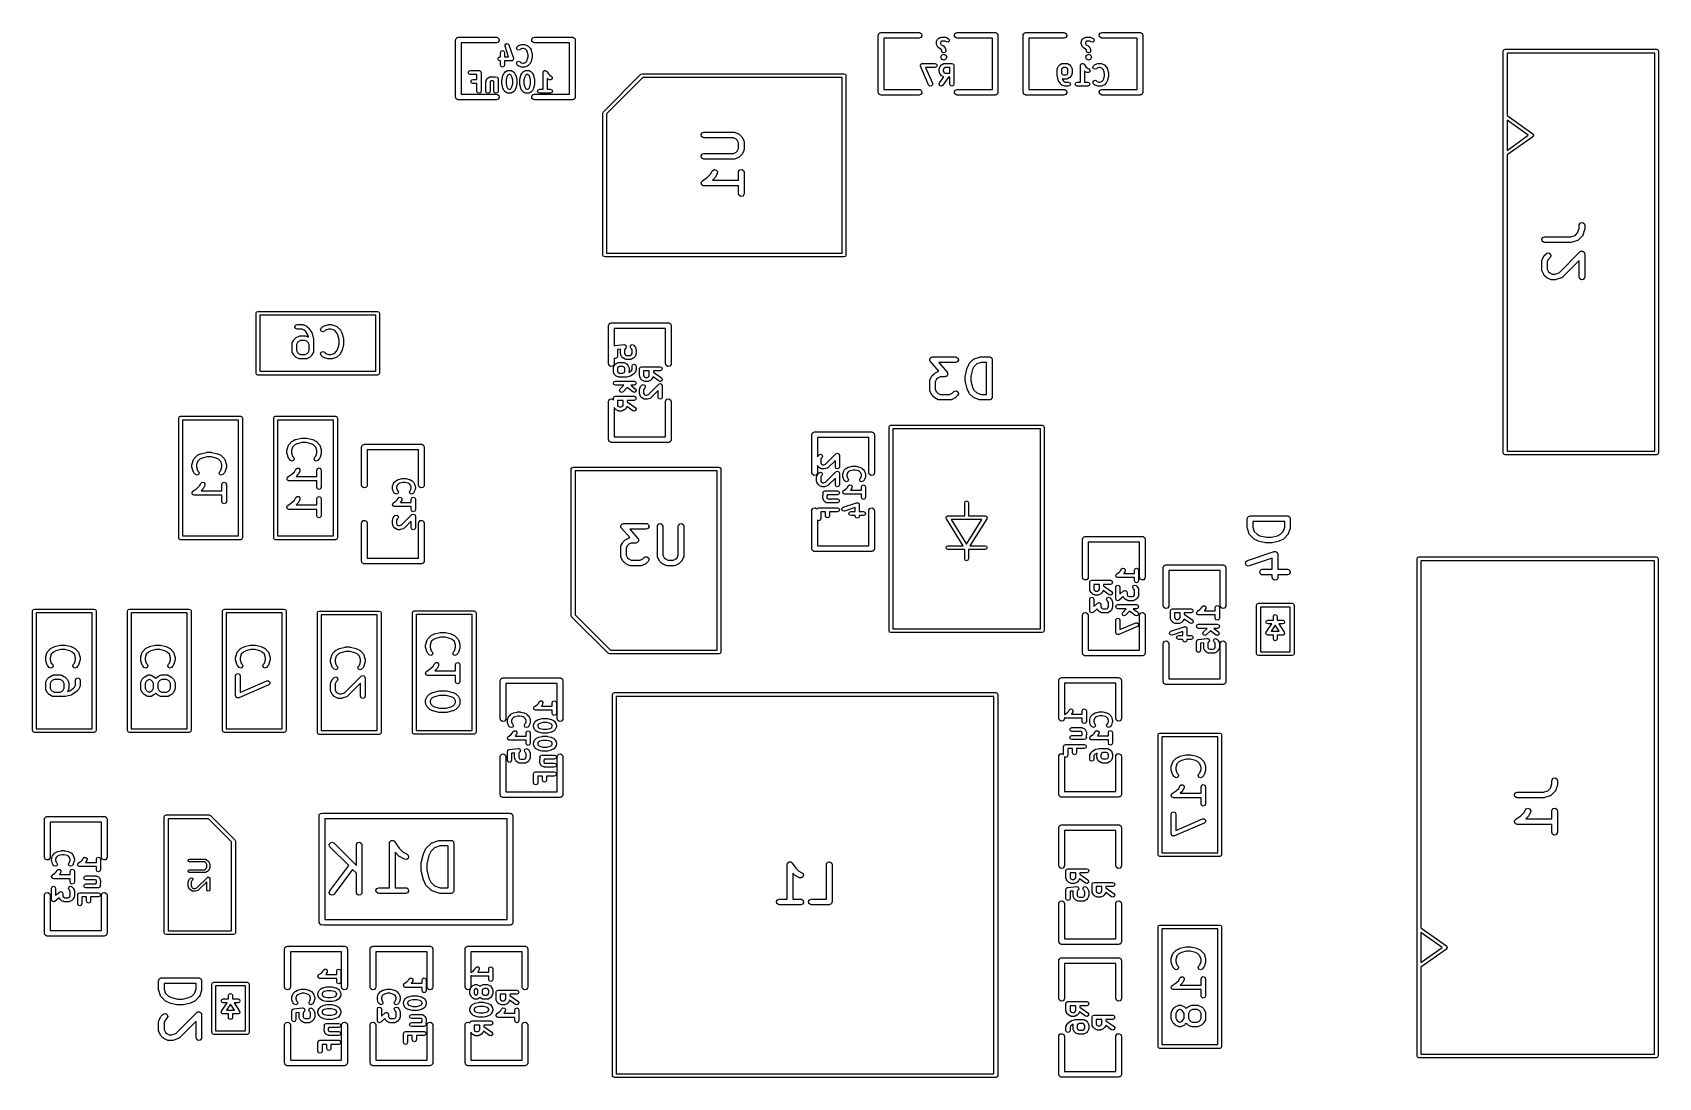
# Model space of a CAD drawing. Extents: x 0.05 to 1.76, y 0.04 to 1.14.
import ezdxf

# ---------------------------------------------------------------- set-up
doc = ezdxf.new("R2010")
doc.units = 0
doc.header["$MEASUREMENT"] = 0
doc.layers.add('BLACK', color=7, linetype='CONTINUOUS')

msp = doc.modelspace()

# ---------------------------------------------------------------- linework, layer by layer
at = {"layer": 'BLACK', "linetype": 'CONTINUOUS'}
for p, q in [((0.492, 1.1334), (0.4921, 1.1337)), ((0.492, 1.0734), (0.492, 1.1334)), ((0.4921, 1.1339), (0.4922, 1.134)), ((0.4921, 1.1337), (0.4921, 1.1339)), ((0.4922, 1.1344), (0.4927, 1.1349)), ((0.4922, 1.134), (0.4922, 1.1344)), ((0.4927, 1.1349), (0.4931, 1.1356)), ((0.4931, 1.1356), (0.4934, 1.1357)), ((0.4934, 1.1357), (0.4935, 1.1359)), ((0.4935, 1.1359), (0.4943, 1.136)), ((0.4943, 1.136), (0.495, 1.1363)), ((0.495, 1.1363), (0.535, 1.1363)), ((0.535, 1.1304), (0.498, 1.1304)), ((0.498, 1.1304), (0.498, 1.0763)), ((0.535, 1.1363), (0.536, 1.1361)), ((0.5369, 1.1311), (0.535, 1.1304)), ((0.536, 1.1361), (0.5376, 1.1348)), ((0.5379, 1.1328), (0.5369, 1.1311)), ((0.5376, 1.1348), (0.5379, 1.1328)), ((0.5721, 1.1339), (0.5731, 1.1356)), ((0.5724, 1.1319), (0.5721, 1.1339)), ((0.574, 1.1306), (0.5724, 1.1319)), ((0.5731, 1.1356), (0.575, 1.1363)), ((0.575, 1.1304), (0.574, 1.1306)), ((0.575, 1.1363), (0.615, 1.1363)), ((0.612, 1.1304), (0.575, 1.1304)), ((0.612, 1.0763), (0.612, 1.1304)), ((0.615, 1.1363), (0.6154, 1.1362)), ((0.6154, 1.1362), (0.6155, 1.1362)), ((0.6155, 1.1362), (0.6156, 1.1362)), ((0.6156, 1.1362), (0.616, 1.1361)), ((0.616, 1.1361), (0.6166, 1.1356)), ((0.6166, 1.1356), (0.6173, 1.1352)), ((0.6173, 1.1352), (0.6174, 1.135)), ((0.6174, 1.135), (0.6176, 1.1348)), ((0.6176, 1.1348), (0.6177, 1.1341)), ((0.6177, 1.1341), (0.618, 1.1334)), ((0.618, 1.1334), (0.618, 1.0734)), ((0.937, 1.1383), (0.9371, 1.1387)), ((0.937, 1.0783), (0.937, 1.1383)), ((0.9371, 1.1389), (0.9372, 1.139)), ((0.9371, 1.1387), (0.9371, 1.1389)), ((0.9372, 1.1394), (0.9377, 1.1399)), ((0.9372, 1.139), (0.9372, 1.1394)), ((0.9377, 1.1399), (0.9381, 1.1406)), ((0.9381, 1.1406), (0.9384, 1.1407)), ((0.9384, 1.1407), (0.9385, 1.1409)), ((0.9385, 1.1409), (0.9393, 1.141)), ((0.9393, 1.141), (0.94, 1.1413)), ((0.94, 1.1413), (0.98, 1.1413)), ((0.98, 1.1354), (0.943, 1.1354)), ((0.943, 1.1354), (0.943, 1.0813)), ((0.98, 1.1413), (0.981, 1.1411)), ((0.9819, 1.1361), (0.98, 1.1354)), ((0.981, 1.1411), (0.9826, 1.1398)), ((0.9829, 1.1378), (0.9819, 1.1361)), ((0.9826, 1.1398), (0.9829, 1.1378)), ((0.9982, 1.1313), (0.9984, 1.1318)), ((0.9982, 1.1294), (0.9982, 1.1313)), ((0.9984, 1.1323), (0.9993, 1.1342)), ((0.9984, 1.1318), (0.9984, 1.1323)), ((0.9993, 1.1342), (0.9998, 1.1346)), ((0.9998, 1.1346), (1.0003, 1.1351)), ((1.0003, 1.1351), (1.0022, 1.1361)), ((1.0022, 1.1361), (1.0027, 1.1361)), ((1.0029, 1.1316), (1.0025, 1.1308)), ((1.0025, 1.1308), (1.0025, 1.13)), ((1.0025, 1.13), (1.003, 1.1288)), ((1.0027, 1.1361), (1.0031, 1.1363)), ((1.0036, 1.132), (1.0029, 1.1316)), ((1.0031, 1.1363), (1.0078, 1.1363)), ((1.0073, 1.132), (1.0036, 1.132)), ((1.0087, 1.1313), (1.0073, 1.132)), ((1.0078, 1.1363), (1.0083, 1.1361)), ((1.0083, 1.1361), (1.0088, 1.1361)), ((1.0104, 1.1312), (1.0087, 1.1313)), ((1.0088, 1.1361), (1.0107, 1.1351)), ((1.0116, 1.1322), (1.0104, 1.1312)), ((1.0107, 1.1351), (1.0117, 1.1339)), ((1.0117, 1.1339), (1.0116, 1.1322)), ((1.0171, 1.1389), (1.0181, 1.1406)), ((1.0174, 1.1369), (1.0171, 1.1389)), ((1.019, 1.1356), (1.0174, 1.1369)), ((1.0181, 1.1406), (1.02, 1.1413)), ((1.02, 1.1354), (1.019, 1.1356)), ((1.02, 1.1413), (1.06, 1.1413)), ((1.0571, 1.1354), (1.02, 1.1354)), ((1.0571, 1.0813), (1.0571, 1.1354)), ((1.06, 1.1413), (1.0604, 1.1412)), ((1.0604, 1.1412), (1.0605, 1.1413)), ((1.0605, 1.1413), (1.0606, 1.1412)), ((1.0606, 1.1412), (1.061, 1.1411)), ((1.061, 1.1411), (1.0616, 1.1406)), ((1.0616, 1.1406), (1.0623, 1.1402)), ((1.0623, 1.1402), (1.0623, 1.14)), ((1.0623, 1.14), (1.0626, 1.1398)), ((1.0626, 1.1398), (1.0627, 1.1391)), ((1.0627, 1.1391), (1.063, 1.1383)), ((1.063, 1.1383), (1.063, 1.0783)), ((1.0896, 1.1389), (1.0897, 1.139)), ((1.0896, 1.1387), (1.0896, 1.1389)), ((1.0896, 1.1383), (1.0896, 1.1387)), ((1.0896, 1.0783), (1.0896, 1.1383)), ((1.0897, 1.1394), (1.0902, 1.1399)), ((1.0897, 1.139), (1.0897, 1.1394)), ((1.0902, 1.1399), (1.0906, 1.1406)), ((1.0906, 1.1406), (1.0909, 1.1407)), ((1.0909, 1.1407), (1.091, 1.1409)), ((1.091, 1.1409), (1.0918, 1.141)), ((1.0918, 1.141), (1.0925, 1.1413)), ((1.0925, 1.1413), (1.1325, 1.1413)), ((1.1325, 1.1354), (1.0955, 1.1354)), ((1.0955, 1.1354), (1.0955, 1.0813)), ((1.1325, 1.1413), (1.1335, 1.1411)), ((1.1344, 1.1361), (1.1325, 1.1354)), ((1.1335, 1.1411), (1.1351, 1.1398)), ((1.1354, 1.1378), (1.1344, 1.1361)), ((1.1351, 1.1398), (1.1354, 1.1378)), ((1.1507, 1.1313), (1.1508, 1.1318)), ((1.1507, 1.1294), (1.1507, 1.1313)), ((1.1508, 1.1318), (1.1509, 1.1323)), ((1.1509, 1.1323), (1.1518, 1.1342)), ((1.1518, 1.1342), (1.1523, 1.1346)), ((1.1523, 1.1346), (1.1528, 1.1351)), ((1.1528, 1.1351), (1.1547, 1.1361)), ((1.1547, 1.1361), (1.1552, 1.1361)), ((1.1554, 1.1316), (1.155, 1.1308)), ((1.155, 1.1308), (1.155, 1.13)), ((1.155, 1.13), (1.1555, 1.1288)), ((1.1552, 1.1361), (1.1556, 1.1363)), ((1.1561, 1.132), (1.1554, 1.1316)), ((1.1556, 1.1363), (1.1603, 1.1363)), ((1.1598, 1.132), (1.1561, 1.132)), ((1.1612, 1.1313), (1.1598, 1.132)), ((1.1603, 1.1363), (1.1608, 1.1361)), ((1.1608, 1.1361), (1.1613, 1.1361)), ((1.1629, 1.1312), (1.1612, 1.1313)), ((1.1613, 1.1361), (1.1631, 1.1351)), ((1.1641, 1.1322), (1.1629, 1.1312)), ((1.1631, 1.1351), (1.1642, 1.1339)), ((1.1642, 1.1339), (1.1641, 1.1322)), ((1.1696, 1.1389), (1.1706, 1.1406)), ((1.1699, 1.1369), (1.1696, 1.1389)), ((1.1715, 1.1356), (1.1699, 1.1369)), ((1.1706, 1.1406), (1.1725, 1.1413)), ((1.1725, 1.1354), (1.1715, 1.1356)), ((1.1725, 1.1413), (1.2125, 1.1413)), ((1.2095, 1.1354), (1.1725, 1.1354)), ((1.2095, 1.0813), (1.2095, 1.1354)), ((1.2125, 1.1413), (1.2129, 1.1412)), ((1.2129, 1.1412), (1.213, 1.1413)), ((1.213, 1.1413), (1.2131, 1.1412)), ((1.2131, 1.1412), (1.2135, 1.1411)), ((1.2135, 1.1411), (1.2141, 1.1406)), ((1.2141, 1.1406), (1.2148, 1.1402)), ((1.2148, 1.1402), (1.2148, 1.14)), ((1.2148, 1.14), (1.2151, 1.1398)), ((1.2151, 1.1398), (1.2152, 1.1391)), ((1.2152, 1.1391), (1.2154, 1.1383)), ((1.2154, 1.1383), (1.2154, 1.0783)), ((0.5364, 1.1135), (0.5371, 1.115)), ((0.5371, 1.112), (0.5364, 1.1135)), ((0.5371, 1.115), (0.5386, 1.1157)), ((0.5386, 1.1157), (0.5392, 1.1157)), ((0.5392, 1.1201), (0.5399, 1.1216)), ((0.5392, 1.1157), (0.5392, 1.1201)), ((0.5399, 1.1216), (0.5414, 1.1222)), ((0.5414, 1.1222), (0.5429, 1.1216)), ((0.5429, 1.1216), (0.5435, 1.1201)), ((0.5435, 1.1201), (0.5435, 1.1157)), ((0.5435, 1.1157), (0.5478, 1.1157)), ((0.544, 1.1269), (0.5442, 1.1285)), ((0.5478, 1.1157), (0.544, 1.1269)), ((0.5442, 1.1285), (0.5454, 1.1296)), ((0.5454, 1.1296), (0.5471, 1.1295)), ((0.5471, 1.1295), (0.5481, 1.1282)), ((0.5481, 1.1282), (0.5528, 1.1142)), ((0.5529, 1.1135), (0.5527, 1.113)), ((0.5527, 1.113), (0.5527, 1.1125)), ((0.5528, 1.1142), (0.5528, 1.1138)), ((0.5528, 1.1138), (0.5529, 1.1135)), ((0.5561, 1.1248), (0.5568, 1.1263)), ((0.5568, 1.1232), (0.5561, 1.1248)), ((0.5568, 1.1263), (0.5577, 1.1272)), ((0.5583, 1.1226), (0.5568, 1.1232)), ((0.5577, 1.1272), (0.5582, 1.1274)), ((0.5582, 1.1274), (0.5585, 1.1277)), ((0.5598, 1.1232), (0.5583, 1.1226)), ((0.5585, 1.1277), (0.5614, 1.1287)), ((0.5604, 1.1238), (0.5598, 1.1232)), ((0.5624, 1.1245), (0.5604, 1.1238)), ((0.5614, 1.1287), (0.5617, 1.1286)), ((0.5617, 1.1286), (0.562, 1.1288)), ((0.562, 1.1288), (0.5639, 1.1288)), ((0.5636, 1.1245), (0.5624, 1.1245)), ((0.5656, 1.1238), (0.5636, 1.1245)), ((0.5639, 1.1288), (0.5642, 1.1286)), ((0.5642, 1.1286), (0.5646, 1.1287)), ((0.5646, 1.1287), (0.5674, 1.1277)), ((0.5668, 1.1225), (0.5656, 1.1238)), ((0.5675, 1.1212), (0.5668, 1.1225)), ((0.5674, 1.1277), (0.5678, 1.1274)), ((0.5683, 1.1179), (0.5675, 1.1212)), ((0.5675, 1.1124), (0.5683, 1.1156)), ((0.5678, 1.1274), (0.5682, 1.1272)), ((0.5682, 1.1272), (0.5701, 1.1253)), ((0.5683, 1.1156), (0.5683, 1.1179)), ((0.5701, 1.1253), (0.5703, 1.125)), ((0.5703, 1.125), (0.5705, 1.1248)), ((0.5705, 1.1248), (0.5715, 1.1229)), ((0.5715, 1.1229), (0.5715, 1.1227)), ((0.5715, 1.1227), (0.5716, 1.1225)), ((0.5716, 1.1225), (0.5726, 1.1187)), ((0.5726, 1.1149), (0.5716, 1.1111)), ((0.5726, 1.1187), (0.5725, 1.1184)), ((0.5725, 1.1184), (0.5726, 1.1182)), ((0.5726, 1.1154), (0.5725, 1.1151)), ((0.5725, 1.1151), (0.5726, 1.1149)), ((0.5726, 1.1182), (0.5726, 1.1154)), ((0.9984, 1.129), (0.9982, 1.1294)), ((0.9984, 1.1285), (0.9984, 1.129)), ((0.9993, 1.1266), (0.9984, 1.1285)), ((0.9996, 1.1264), (0.9993, 1.1266)), ((0.9997, 1.126), (0.9996, 1.1264)), ((1.0007, 1.1251), (0.9997, 1.126)), ((1.001, 1.125), (1.0007, 1.1251)), ((1.0012, 1.1247), (1.001, 1.125)), ((1.0028, 1.1239), (1.0012, 1.1247)), ((1.0032, 1.1235), (1.0028, 1.1239)), ((1.0029, 1.1154), (1.0032, 1.1163)), ((1.0035, 1.1139), (1.0029, 1.1154)), ((1.003, 1.1288), (1.0035, 1.1284)), ((1.0038, 1.1224), (1.0032, 1.1235)), ((1.0032, 1.1163), (1.0035, 1.1169)), ((1.0035, 1.1284), (1.005, 1.1276)), ((1.0035, 1.1169), (1.0044, 1.1178)), ((1.0044, 1.1129), (1.0035, 1.1139)), ((1.0038, 1.1219), (1.0038, 1.1224)), ((1.0044, 1.1204), (1.0038, 1.1219)), ((1.0059, 1.1198), (1.0044, 1.1204)), ((1.0044, 1.1178), (1.0053, 1.1182)), ((1.0052, 1.1126), (1.0044, 1.1129)), ((1.0044, 1.1129), (1.0044, 1.1129)), ((1.0044, 1.1129), (1.0044, 1.1129)), ((1.005, 1.1276), (1.0053, 1.1274)), ((1.0053, 1.1274), (1.0056, 1.1272)), ((1.0053, 1.1182), (1.0059, 1.1185)), ((1.0056, 1.1272), (1.0065, 1.1263)), ((1.0075, 1.1204), (1.0059, 1.1198)), ((1.0059, 1.1185), (1.0059, 1.1185)), ((1.0059, 1.1185), (1.0066, 1.1182)), ((1.0065, 1.1263), (1.0067, 1.126)), ((1.0066, 1.1182), (1.0075, 1.1178)), ((1.0067, 1.126), (1.0069, 1.1257)), ((1.0075, 1.1129), (1.0067, 1.1126)), ((1.0069, 1.1257), (1.0079, 1.1238)), ((1.0081, 1.1219), (1.0075, 1.1204)), ((1.0075, 1.1178), (1.0084, 1.1169)), ((1.0084, 1.1139), (1.0075, 1.1129)), ((1.0075, 1.1129), (1.0075, 1.1129)), ((1.0075, 1.1129), (1.0075, 1.1129)), ((1.0079, 1.1238), (1.0079, 1.1233)), ((1.0079, 1.1233), (1.0081, 1.1229)), ((1.0081, 1.1229), (1.0081, 1.1219)), ((1.0084, 1.1169), (1.0084, 1.1169)), ((1.0084, 1.1169), (1.0084, 1.1169)), ((1.0084, 1.1169), (1.0086, 1.1163)), ((1.009, 1.1154), (1.0084, 1.1139)), ((1.0084, 1.1139), (1.0084, 1.1139)), ((1.0084, 1.1139), (1.0084, 1.1139)), ((1.0086, 1.1163), (1.009, 1.1154)), ((1.1508, 1.129), (1.1507, 1.1294)), ((1.1509, 1.1285), (1.1508, 1.129)), ((1.1518, 1.1266), (1.1509, 1.1285)), ((1.1521, 1.1264), (1.1518, 1.1266)), ((1.1522, 1.126), (1.1521, 1.1264)), ((1.1532, 1.1251), (1.1522, 1.126)), ((1.1535, 1.125), (1.1532, 1.1251)), ((1.1537, 1.1247), (1.1535, 1.125)), ((1.1553, 1.1239), (1.1537, 1.1247)), ((1.1557, 1.1235), (1.1553, 1.1239)), ((1.1554, 1.1154), (1.1558, 1.1163)), ((1.156, 1.1139), (1.1554, 1.1154)), ((1.1555, 1.1288), (1.156, 1.1284)), ((1.1563, 1.1224), (1.1557, 1.1235)), ((1.1558, 1.1163), (1.156, 1.1169)), ((1.156, 1.1284), (1.1575, 1.1276)), ((1.156, 1.1169), (1.1569, 1.1178)), ((1.1569, 1.1129), (1.156, 1.1139)), ((1.1563, 1.1219), (1.1563, 1.1224)), ((1.1569, 1.1204), (1.1563, 1.1219)), ((1.1584, 1.1198), (1.1569, 1.1204)), ((1.1569, 1.1178), (1.1578, 1.1182)), ((1.1577, 1.1126), (1.1569, 1.1129)), ((1.1569, 1.1129), (1.1569, 1.1129)), ((1.1569, 1.1129), (1.1569, 1.1129)), ((1.1575, 1.1276), (1.1578, 1.1274)), ((1.1578, 1.1274), (1.1581, 1.1272)), ((1.1578, 1.1182), (1.1584, 1.1185)), ((1.1581, 1.1272), (1.159, 1.1263)), ((1.16, 1.1204), (1.1584, 1.1198)), ((1.1584, 1.1185), (1.1584, 1.1185)), ((1.1584, 1.1185), (1.1591, 1.1182)), ((1.159, 1.1263), (1.1592, 1.126)), ((1.1591, 1.1182), (1.16, 1.1178)), ((1.1592, 1.126), (1.1594, 1.1257)), ((1.16, 1.1129), (1.1592, 1.1126)), ((1.1594, 1.1257), (1.1604, 1.1238)), ((1.1606, 1.1219), (1.16, 1.1204)), ((1.16, 1.1178), (1.1609, 1.1169)), ((1.1609, 1.1139), (1.16, 1.1129)), ((1.16, 1.1129), (1.16, 1.1129)), ((1.16, 1.1129), (1.16, 1.1129)), ((1.1604, 1.1238), (1.1604, 1.1233)), ((1.1604, 1.1233), (1.1606, 1.1229)), ((1.1606, 1.1229), (1.1606, 1.1219)), ((1.1609, 1.1169), (1.1609, 1.1169)), ((1.1609, 1.1169), (1.1609, 1.1169)), ((1.1609, 1.1169), (1.1611, 1.1163)), ((1.1615, 1.1154), (1.1609, 1.1139)), ((1.1609, 1.1139), (1.1609, 1.1139)), ((1.1609, 1.1139), (1.1609, 1.1139)), ((1.1611, 1.1163), (1.1615, 1.1154)), ((1.595, 1.1216), (1.5956, 1.123)), ((1.595, 0.6984), (1.595, 1.1216)), ((1.5956, 1.123), (1.597, 1.1236)), ((1.597, 1.1236), (1.7565, 1.1236)), ((1.599, 1.1197), (1.599, 1.0537)), ((1.7545, 1.1197), (1.599, 1.1197)), ((1.7545, 0.7004), (1.7545, 1.1197)), ((1.7565, 1.1236), (1.7578, 1.123)), ((1.7578, 1.123), (1.7584, 1.1216)), ((1.7584, 1.1216), (1.7584, 0.6984)), ((0.5052, 1.0991), (0.5058, 1.1006)), ((0.5058, 1.0976), (0.5052, 1.0991)), ((0.5058, 1.1006), (0.5073, 1.1013)), ((0.5073, 1.097), (0.5058, 1.0976)), ((0.5073, 1.1013), (0.5167, 1.1013)), ((0.5145, 1.097), (0.5073, 1.097)), ((0.5145, 1.0919), (0.5145, 1.097)), ((0.5167, 1.1013), (0.5182, 1.1006)), ((0.5182, 1.1006), (0.5188, 1.0991)), ((0.5188, 1.0991), (0.5188, 1.0794)), ((0.5386, 1.1114), (0.5371, 1.112)), ((0.5392, 1.1114), (0.5386, 1.1114)), ((0.5392, 1.1069), (0.5392, 1.1114)), ((0.5399, 1.1054), (0.5392, 1.1069)), ((0.5414, 1.1048), (0.5399, 1.1054)), ((0.5409, 1.0921), (0.5418, 1.0959)), ((0.5429, 1.1054), (0.5414, 1.1048)), ((0.5418, 1.0959), (0.542, 1.0961)), ((0.542, 1.0963), (0.5429, 1.0982)), ((0.542, 1.0961), (0.542, 1.0963)), ((0.5435, 1.1069), (0.5429, 1.1054)), ((0.5429, 1.0982), (0.5432, 1.0984)), ((0.5432, 1.0984), (0.5433, 1.0988)), ((0.5433, 1.0988), (0.5443, 1.0997)), ((0.5508, 1.1114), (0.5435, 1.1114)), ((0.5435, 1.1114), (0.5435, 1.1069)), ((0.5443, 1.0997), (0.5446, 1.0998)), ((0.5446, 1.0998), (0.5448, 1.1001)), ((0.5448, 1.1001), (0.5467, 1.1011)), ((0.5466, 1.096), (0.5459, 1.0946)), ((0.5471, 1.0964), (0.5466, 1.096)), ((0.5467, 1.1011), (0.5472, 1.1011)), ((0.5482, 1.097), (0.5471, 1.0964)), ((0.5472, 1.1011), (0.5477, 1.1013)), ((0.5477, 1.1013), (0.5495, 1.1013)), ((0.549, 1.097), (0.5482, 1.097)), ((0.5501, 1.0964), (0.549, 1.097)), ((0.5495, 1.1013), (0.55, 1.1011)), ((0.55, 1.1011), (0.5505, 1.1011)), ((0.5506, 1.096), (0.5501, 1.0964)), ((0.5505, 1.1011), (0.5524, 1.1001)), ((0.5513, 1.0946), (0.5506, 1.096)), ((0.5511, 1.1115), (0.5508, 1.1114)), ((0.5515, 1.1115), (0.5511, 1.1115)), ((0.5518, 1.1118), (0.5515, 1.1115)), ((0.5523, 1.112), (0.5518, 1.1118)), ((0.5524, 1.1123), (0.5523, 1.112)), ((0.5527, 1.1125), (0.5524, 1.1123)), ((0.5524, 1.1001), (0.5526, 1.0998)), ((0.5526, 1.0998), (0.5529, 1.0997)), ((0.5529, 1.0997), (0.5539, 1.0988)), ((0.5539, 1.0988), (0.554, 1.0984)), ((0.554, 1.0984), (0.5543, 1.0982)), ((0.5543, 1.0982), (0.5552, 1.0963)), ((0.5552, 1.0963), (0.5552, 1.0961)), ((0.5552, 1.0961), (0.5554, 1.0959)), ((0.5554, 1.0959), (0.5563, 1.0921)), ((0.5561, 1.1088), (0.5568, 1.1103)), ((0.5568, 1.1073), (0.5561, 1.1088)), ((0.5568, 1.1103), (0.5583, 1.111)), ((0.5577, 1.1063), (0.5568, 1.1073)), ((0.5582, 1.1062), (0.5577, 1.1063)), ((0.5585, 1.1058), (0.5582, 1.1062)), ((0.5583, 1.111), (0.5598, 1.1103)), ((0.5614, 1.1049), (0.5585, 1.1058)), ((0.5596, 1.0921), (0.5606, 1.0959)), ((0.5598, 1.1103), (0.5604, 1.1098)), ((0.5604, 1.1098), (0.5624, 1.1091)), ((0.5606, 1.0959), (0.5607, 1.0961)), ((0.5607, 1.0963), (0.5617, 1.0982)), ((0.5607, 1.0961), (0.5607, 1.0963)), ((0.5617, 1.1049), (0.5614, 1.1049)), ((0.562, 1.1048), (0.5617, 1.1049)), ((0.5617, 1.0982), (0.5619, 1.0984)), ((0.5619, 1.0984), (0.5621, 1.0988)), ((0.5639, 1.1048), (0.562, 1.1048)), ((0.5621, 1.0988), (0.563, 1.0997)), ((0.5624, 1.1091), (0.5636, 1.1091)), ((0.563, 1.0997), (0.5633, 1.0998)), ((0.5633, 1.0998), (0.5636, 1.1001)), ((0.5636, 1.1091), (0.5656, 1.1098)), ((0.5636, 1.1001), (0.5655, 1.1011)), ((0.5642, 1.1049), (0.5639, 1.1048)), ((0.5646, 1.1049), (0.5642, 1.1049)), ((0.5674, 1.1058), (0.5646, 1.1049)), ((0.5654, 1.096), (0.5647, 1.0946)), ((0.5658, 1.0964), (0.5654, 1.096)), ((0.5655, 1.1011), (0.566, 1.1011)), ((0.5656, 1.1098), (0.5668, 1.111)), ((0.5669, 1.097), (0.5658, 1.0964)), ((0.566, 1.1011), (0.5664, 1.1013)), ((0.5664, 1.1013), (0.5683, 1.1013)), ((0.5668, 1.111), (0.5675, 1.1124)), ((0.5678, 1.097), (0.5669, 1.097)), ((0.5678, 1.1062), (0.5674, 1.1058)), ((0.5682, 1.1063), (0.5678, 1.1062)), ((0.5689, 1.0964), (0.5678, 1.097)), ((0.5701, 1.1082), (0.5682, 1.1063)), ((0.5683, 1.1013), (0.5688, 1.1011)), ((0.5688, 1.1011), (0.5693, 1.1011)), ((0.5693, 1.096), (0.5689, 1.0964)), ((0.5693, 1.1011), (0.5711, 1.1001)), ((0.57, 1.0946), (0.5693, 1.096)), ((0.5703, 1.1086), (0.5701, 1.1082)), ((0.5705, 1.1088), (0.5703, 1.1086)), ((0.5715, 1.1107), (0.5705, 1.1088)), ((0.5711, 1.1001), (0.5714, 1.0998)), ((0.5714, 1.0998), (0.5717, 1.0997)), ((0.5716, 1.1111), (0.5715, 1.1109)), ((0.5715, 1.1109), (0.5715, 1.1107)), ((0.5717, 1.0997), (0.5726, 1.0988)), ((0.5726, 1.0988), (0.5728, 1.0984)), ((0.5728, 1.0984), (0.573, 1.0982)), ((0.573, 1.0982), (0.574, 1.0963)), ((0.574, 1.0963), (0.574, 1.0961)), ((0.574, 1.0961), (0.5741, 1.0959)), ((0.5741, 1.0959), (0.5751, 1.0921)), ((0.584, 1.0996), (0.5844, 1.1001)), ((0.5841, 1.0993), (0.584, 1.0996)), ((0.584, 1.0991), (0.5841, 1.0993)), ((0.584, 1.0816), (0.584, 1.0991)), ((0.5844, 1.1001), (0.5846, 1.1006)), ((0.5846, 1.1006), (0.5848, 1.1007)), ((0.5848, 1.1007), (0.5849, 1.1009)), ((0.5849, 1.1009), (0.5855, 1.101)), ((0.5855, 1.101), (0.5861, 1.1013)), ((0.5861, 1.1013), (0.5863, 1.1012)), ((0.5863, 1.1012), (0.5865, 1.1012)), ((0.5865, 1.1012), (0.5871, 1.1009)), ((0.5871, 1.1009), (0.5876, 1.1006)), ((0.5876, 1.1006), (0.5877, 1.1004)), ((0.5877, 1.1004), (0.5879, 1.1003)), ((0.5879, 1.1003), (0.5897, 1.0977)), ((0.5897, 1.0977), (0.5911, 1.0962)), ((0.5911, 1.0962), (0.5927, 1.0954)), ((0.6476, 1.0579), (0.687, 1.0973)), ((0.687, 1.0973), (0.6884, 1.0978)), ((0.6884, 1.0978), (0.901, 1.0978)), ((0.901, 1.0978), (0.9024, 1.0973)), ((0.9024, 1.0973), (0.903, 1.0959)), ((0.903, 1.0959), (0.903, 0.9069)), ((0.9814, 1.1066), (0.9816, 1.107)), ((0.9816, 1.1062), (0.9814, 1.1066)), ((0.9816, 1.1074), (0.9819, 1.1078)), ((0.9816, 1.107), (0.9816, 1.1074)), ((0.9816, 1.1058), (0.9816, 1.1062)), ((0.99, 1.0861), (0.9816, 1.1058)), ((0.9819, 1.1078), (0.9821, 1.1081)), ((0.9821, 1.1081), (0.9824, 1.1083)), ((0.9824, 1.1083), (0.9827, 1.1086)), ((0.9827, 1.1086), (0.9832, 1.1086)), ((0.9832, 1.1086), (0.9836, 1.1088)), ((0.9836, 1.1088), (0.9967, 1.1088)), ((0.9967, 1.1045), (0.9868, 1.1045)), ((0.9868, 1.1045), (0.994, 1.0878)), ((0.9967, 1.1088), (0.9982, 1.1081)), ((0.9982, 1.1051), (0.9967, 1.1045)), ((0.9982, 1.1081), (0.9989, 1.1066)), ((0.9989, 1.1066), (0.9982, 1.1051)), ((1.0011, 1.1029), (1.0013, 1.1033)), ((1.0011, 1.1001), (1.0011, 1.1029)), ((1.0013, 1.0996), (1.0011, 1.1001)), ((1.0013, 1.1033), (1.0014, 1.1038)), ((1.0014, 1.0991), (1.0013, 1.0996)), ((1.0014, 1.1038), (1.0023, 1.1057)), ((1.0023, 1.0972), (1.0014, 1.0991)), ((1.0023, 1.1057), (1.0026, 1.1059)), ((1.0026, 1.097), (1.0023, 1.0972)), ((1.0026, 1.1059), (1.0027, 1.1063)), ((1.0027, 1.0967), (1.0026, 1.097)), ((1.0027, 1.1063), (1.0036, 1.1072)), ((1.0036, 1.0957), (1.0027, 1.0967)), ((1.0036, 1.1072), (1.004, 1.1074)), ((1.004, 1.0956), (1.0036, 1.0957)), ((1.004, 1.1074), (1.0042, 1.1076)), ((1.0042, 1.1076), (1.0061, 1.1086)), ((1.0059, 1.1123), (1.0052, 1.1126)), ((1.006, 1.1035), (1.0054, 1.1024)), ((1.0054, 1.1024), (1.0054, 1.1006)), ((1.0054, 1.1006), (1.006, 1.0995)), ((1.0067, 1.1126), (1.0059, 1.1123)), ((1.0059, 1.1123), (1.0059, 1.1123)), ((1.0064, 1.1039), (1.006, 1.1035)), ((1.006, 1.0995), (1.0064, 1.099)), ((1.0061, 1.1086), (1.0066, 1.1086)), ((1.0075, 1.1045), (1.0064, 1.1039)), ((1.0064, 1.099), (1.0075, 1.0985)), ((1.0066, 1.1086), (1.007, 1.1088)), ((1.007, 1.1088), (1.0145, 1.1088)), ((1.0124, 1.1045), (1.0075, 1.1045)), ((1.0075, 1.0985), (1.0124, 1.0985)), ((1.0124, 1.0985), (1.0124, 1.1045)), ((1.0145, 1.1088), (1.0161, 1.1081)), ((1.0161, 1.1081), (1.0167, 1.1066)), ((1.0167, 1.1066), (1.0167, 1.0869)), ((1.1255, 1.1029), (1.1257, 1.1033)), ((1.1255, 1.0954), (1.1255, 1.1029)), ((1.1257, 1.1038), (1.1267, 1.1057)), ((1.1257, 1.1033), (1.1257, 1.1038)), ((1.1267, 1.1057), (1.1269, 1.1059)), ((1.1269, 1.1059), (1.1271, 1.1063)), ((1.1271, 1.1063), (1.128, 1.1072)), ((1.128, 1.1072), (1.1283, 1.1074)), ((1.1283, 1.1074), (1.1286, 1.1076)), ((1.1286, 1.1076), (1.1304, 1.1086)), ((1.1303, 1.1035), (1.1298, 1.1024)), ((1.1298, 1.1024), (1.1298, 1.0987)), ((1.1298, 1.0987), (1.1303, 1.0976)), ((1.1308, 1.1039), (1.1303, 1.1035)), ((1.1303, 1.0976), (1.1308, 1.0971)), ((1.1304, 1.1086), (1.1309, 1.1086)), ((1.1319, 1.1045), (1.1308, 1.1039)), ((1.1308, 1.0971), (1.1319, 1.0966)), ((1.1309, 1.1086), (1.1314, 1.1088)), ((1.1314, 1.1088), (1.1352, 1.1088)), ((1.1346, 1.1045), (1.1319, 1.1045)), ((1.1319, 1.0966), (1.1346, 1.0966)), ((1.1358, 1.1039), (1.1346, 1.1045)), ((1.1346, 1.0966), (1.1358, 1.0971)), ((1.1352, 1.1088), (1.1356, 1.1086)), ((1.1356, 1.1086), (1.1361, 1.1086)), ((1.1362, 1.1035), (1.1358, 1.1039)), ((1.1358, 1.0971), (1.1362, 1.0976)), ((1.1361, 1.1086), (1.138, 1.1076)), ((1.1367, 1.1024), (1.1362, 1.1035)), ((1.1362, 1.0976), (1.1367, 1.0987)), ((1.1367, 1.0987), (1.1367, 1.1024)), ((1.138, 1.1076), (1.1382, 1.1074)), ((1.1382, 1.1074), (1.1385, 1.1072)), ((1.1385, 1.1072), (1.1395, 1.1063)), ((1.1395, 1.1063), (1.1396, 1.1059)), ((1.1396, 1.1059), (1.1399, 1.1057)), ((1.1399, 1.1057), (1.1408, 1.1038)), ((1.1408, 1.0972), (1.1399, 1.0954)), ((1.1408, 1.1038), (1.1409, 1.1033)), ((1.1409, 1.0977), (1.1408, 1.0972)), ((1.1409, 1.1033), (1.141, 1.1029)), ((1.141, 1.0982), (1.1409, 1.0977)), ((1.141, 1.1029), (1.141, 1.0982)), ((1.1499, 1.1071), (1.1503, 1.1076)), ((1.15, 1.1068), (1.1499, 1.1071)), ((1.1499, 1.1066), (1.15, 1.1068)), ((1.1499, 1.0891), (1.1499, 1.1066)), ((1.1503, 1.1076), (1.1505, 1.1081)), ((1.1505, 1.1081), (1.1507, 1.1082)), ((1.1507, 1.1082), (1.1508, 1.1084)), ((1.1508, 1.1084), (1.1515, 1.1085)), ((1.1515, 1.1085), (1.152, 1.1088)), ((1.152, 1.1088), (1.1522, 1.1087)), ((1.1522, 1.1087), (1.1524, 1.1087)), ((1.1524, 1.1087), (1.153, 1.1084)), ((1.153, 1.1084), (1.1536, 1.1081)), ((1.1536, 1.1081), (1.1536, 1.1079)), ((1.1536, 1.1079), (1.1538, 1.1078)), ((1.1538, 1.1078), (1.1556, 1.1052)), ((1.1543, 1.1004), (1.1542, 1.1005)), ((1.1542, 1.1005), (1.1542, 1.0891)), ((1.1546, 1.1003), (1.1543, 1.1004)), ((1.1548, 1.1), (1.1546, 1.1003)), ((1.1567, 1.0991), (1.1548, 1.1)), ((1.1556, 1.1052), (1.1571, 1.1037)), ((1.1583, 1.099), (1.1567, 1.0991)), ((1.1571, 1.1037), (1.1586, 1.1029)), ((1.1584, 1.1123), (1.1577, 1.1126)), ((1.1596, 1.1), (1.1583, 1.099)), ((1.1592, 1.1126), (1.1584, 1.1123)), ((1.1584, 1.1123), (1.1584, 1.1123)), ((1.1586, 1.1029), (1.1597, 1.1017)), ((1.1597, 1.1017), (1.1596, 1.1)), ((1.163, 1.1048), (1.1636, 1.1063)), ((1.1636, 1.1032), (1.163, 1.1048)), ((1.1636, 1.1063), (1.1646, 1.1072)), ((1.1652, 1.1026), (1.1636, 1.1032)), ((1.1646, 1.1072), (1.165, 1.1074)), ((1.165, 1.1074), (1.1654, 1.1077)), ((1.1667, 1.1032), (1.1652, 1.1026)), ((1.1654, 1.1077), (1.1682, 1.1087)), ((1.1673, 1.1038), (1.1667, 1.1032)), ((1.1693, 1.1045), (1.1673, 1.1038)), ((1.1682, 1.1087), (1.1686, 1.1086)), ((1.1686, 1.1086), (1.1689, 1.1088)), ((1.1689, 1.1088), (1.1708, 1.1088)), ((1.1704, 1.1045), (1.1693, 1.1045)), ((1.1724, 1.1038), (1.1704, 1.1045)), ((1.1708, 1.1088), (1.1711, 1.1086)), ((1.1711, 1.1086), (1.1715, 1.1087)), ((1.1715, 1.1087), (1.1743, 1.1077)), ((1.1737, 1.1025), (1.1724, 1.1038)), ((1.1744, 1.1012), (1.1737, 1.1025)), ((1.1743, 1.1077), (1.1747, 1.1074)), ((1.1752, 1.0979), (1.1744, 1.1012)), ((1.1744, 1.0924), (1.1752, 1.0956)), ((1.1747, 1.1074), (1.1751, 1.1072)), ((1.1751, 1.1072), (1.177, 1.1053)), ((1.1752, 1.0956), (1.1752, 1.0979)), ((1.177, 1.1053), (1.1771, 1.105)), ((1.1771, 1.105), (1.1774, 1.1048)), ((1.1774, 1.1048), (1.1783, 1.1029)), ((1.1783, 1.1029), (1.1784, 1.1027)), ((1.1784, 1.1027), (1.1785, 1.1025)), ((1.1785, 1.1025), (1.1795, 1.0987)), ((1.1795, 1.0987), (1.1794, 1.0984)), ((1.1794, 1.0984), (1.1795, 1.0982)), ((1.1795, 1.0982), (1.1795, 1.0954)), ((0.508, 1.0897), (0.5086, 1.0913)), ((0.5086, 1.0882), (0.508, 1.0897)), ((0.5086, 1.0913), (0.5101, 1.0919)), ((0.5101, 1.0876), (0.5086, 1.0882)), ((0.5101, 1.0919), (0.5145, 1.0919)), ((0.5145, 1.0876), (0.5101, 1.0876)), ((0.5145, 1.0794), (0.5145, 1.0876)), ((0.5152, 1.0779), (0.5145, 1.0794)), ((0.5188, 1.0794), (0.5182, 1.0779)), ((0.5239, 1.0897), (0.5241, 1.0902)), ((0.5239, 1.0794), (0.5239, 1.0897)), ((0.5246, 1.0779), (0.5239, 1.0794)), ((0.5241, 1.0902), (0.5242, 1.0907)), ((0.5242, 1.0907), (0.5251, 1.0926)), ((0.5251, 1.0926), (0.5256, 1.093)), ((0.5256, 1.093), (0.5261, 1.0936)), ((0.5261, 1.0936), (0.5279, 1.0945)), ((0.5282, 1.0794), (0.5276, 1.0779)), ((0.5279, 1.0945), (0.5284, 1.0945)), ((0.5286, 1.09), (0.5282, 1.0893)), ((0.5282, 1.0893), (0.5282, 1.0794)), ((0.5284, 1.0945), (0.5289, 1.0947)), ((0.5294, 1.0904), (0.5286, 1.09)), ((0.5289, 1.0947), (0.5317, 1.0947)), ((0.5312, 1.0904), (0.5294, 1.0904)), ((0.5323, 1.0899), (0.5312, 1.0904)), ((0.5317, 1.0947), (0.5322, 1.0945)), ((0.5322, 1.0945), (0.5327, 1.0945)), ((0.5324, 1.0898), (0.5323, 1.0899)), ((0.5324, 1.0794), (0.5324, 1.0898)), ((0.533, 1.0779), (0.5324, 1.0794)), ((0.5327, 1.0945), (0.5333, 1.0942)), ((0.5333, 1.0942), (0.5345, 1.0947)), ((0.5345, 1.0947), (0.536, 1.0941)), ((0.536, 1.0941), (0.5367, 1.0926)), ((0.5367, 1.0794), (0.536, 1.0779)), ((0.5367, 1.0926), (0.5367, 1.0794)), ((0.5408, 1.0916), (0.5409, 1.0919)), ((0.5408, 1.0869), (0.5408, 1.0916)), ((0.5409, 1.0867), (0.5408, 1.0869)), ((0.5409, 1.0919), (0.5409, 1.0921)), ((0.5409, 1.0864), (0.5409, 1.0867)), ((0.5418, 1.0827), (0.5409, 1.0864)), ((0.542, 1.0825), (0.5418, 1.0827)), ((0.542, 1.0822), (0.542, 1.0825)), ((0.5429, 1.0803), (0.542, 1.0822)), ((0.5432, 1.0801), (0.5429, 1.0803)), ((0.5433, 1.0798), (0.5432, 1.0801)), ((0.5443, 1.0789), (0.5433, 1.0798)), ((0.5446, 1.0787), (0.5443, 1.0789)), ((0.5448, 1.0784), (0.5446, 1.0787)), ((0.5459, 1.0946), (0.5451, 1.0914)), ((0.5451, 1.0914), (0.5451, 1.0872)), ((0.5451, 1.0872), (0.5459, 1.0839)), ((0.5459, 1.0839), (0.5466, 1.0826)), ((0.5466, 1.0826), (0.5471, 1.0821)), ((0.5471, 1.0821), (0.5482, 1.0816)), ((0.5482, 1.0816), (0.549, 1.0816)), ((0.549, 1.0816), (0.5501, 1.0821)), ((0.5501, 1.0821), (0.5506, 1.0826)), ((0.5506, 1.0826), (0.5513, 1.0839)), ((0.5521, 1.0914), (0.5513, 1.0946)), ((0.5513, 1.0839), (0.5521, 1.0872)), ((0.5521, 1.0872), (0.5521, 1.0914)), ((0.5526, 1.0787), (0.5524, 1.0784)), ((0.5529, 1.0789), (0.5526, 1.0787)), ((0.5539, 1.0798), (0.5529, 1.0789)), ((0.554, 1.0801), (0.5539, 1.0798)), ((0.5543, 1.0803), (0.554, 1.0801)), ((0.5552, 1.0822), (0.5543, 1.0803)), ((0.5554, 1.0827), (0.5552, 1.0825)), ((0.5552, 1.0825), (0.5552, 1.0822)), ((0.5563, 1.0864), (0.5554, 1.0827)), ((0.5563, 1.0921), (0.5563, 1.0919)), ((0.5563, 1.0919), (0.5564, 1.0916)), ((0.5564, 1.0869), (0.5563, 1.0867)), ((0.5563, 1.0867), (0.5563, 1.0864)), ((0.5564, 1.0916), (0.5564, 1.0869)), ((0.5597, 1.0919), (0.5596, 1.0921)), ((0.5596, 1.0916), (0.5597, 1.0919)), ((0.5596, 1.0869), (0.5596, 1.0916)), ((0.5597, 1.0867), (0.5596, 1.0869)), ((0.5596, 1.0864), (0.5597, 1.0867)), ((0.5606, 1.0827), (0.5596, 1.0864)), ((0.5607, 1.0825), (0.5606, 1.0827)), ((0.5607, 1.0822), (0.5607, 1.0825)), ((0.5617, 1.0803), (0.5607, 1.0822)), ((0.5619, 1.0801), (0.5617, 1.0803)), ((0.5621, 1.0798), (0.5619, 1.0801)), ((0.563, 1.0789), (0.5621, 1.0798)), ((0.5633, 1.0787), (0.563, 1.0789)), ((0.5636, 1.0784), (0.5633, 1.0787)), ((0.5647, 1.0946), (0.5639, 1.0914)), ((0.5639, 1.0914), (0.5639, 1.0872)), ((0.5639, 1.0872), (0.5647, 1.0839)), ((0.5647, 1.0839), (0.5654, 1.0826)), ((0.5654, 1.0826), (0.5658, 1.0821)), ((0.5658, 1.0821), (0.5669, 1.0816)), ((0.5669, 1.0816), (0.5678, 1.0816)), ((0.5678, 1.0816), (0.5689, 1.0821)), ((0.5689, 1.0821), (0.5693, 1.0826)), ((0.5693, 1.0826), (0.57, 1.0839)), ((0.5708, 1.0914), (0.57, 1.0946)), ((0.57, 1.0839), (0.5708, 1.0872)), ((0.5708, 1.0872), (0.5708, 1.0914)), ((0.5714, 1.0787), (0.5711, 1.0784)), ((0.5717, 1.0789), (0.5714, 1.0787)), ((0.5726, 1.0798), (0.5717, 1.0789)), ((0.5728, 1.0801), (0.5726, 1.0798)), ((0.573, 1.0803), (0.5728, 1.0801)), ((0.574, 1.0822), (0.573, 1.0803)), ((0.5741, 1.0827), (0.574, 1.0825)), ((0.574, 1.0825), (0.574, 1.0822)), ((0.5751, 1.0864), (0.5741, 1.0827)), ((0.5751, 1.0921), (0.575, 1.0919)), ((0.575, 1.0919), (0.5751, 1.0916)), ((0.5751, 1.0869), (0.575, 1.0867)), ((0.575, 1.0867), (0.5751, 1.0864)), ((0.5751, 1.0916), (0.5751, 1.0869)), ((0.5783, 1.0794), (0.579, 1.081)), ((0.579, 1.0779), (0.5783, 1.0794)), ((0.579, 1.081), (0.5805, 1.0816)), ((0.5805, 1.0816), (0.584, 1.0816)), ((0.5883, 1.0929), (0.5883, 1.093)), ((0.5883, 1.093), (0.5883, 1.0816)), ((0.5887, 1.0928), (0.5883, 1.0929)), ((0.5883, 1.0816), (0.5917, 1.0816)), ((0.5889, 1.0925), (0.5887, 1.0928)), ((0.5908, 1.0916), (0.5889, 1.0925)), ((0.5924, 1.0915), (0.5908, 1.0916)), ((0.5917, 1.0816), (0.5933, 1.081)), ((0.5937, 1.0925), (0.5924, 1.0915)), ((0.5927, 1.0954), (0.5938, 1.0942)), ((0.5933, 1.081), (0.5939, 1.0794)), ((0.5939, 1.0794), (0.5933, 1.0779)), ((0.5938, 1.0942), (0.5937, 1.0925)), ((0.6892, 1.0939), (0.651, 1.0557)), ((0.899, 1.0939), (0.6892, 1.0939)), ((0.899, 0.9089), (0.899, 1.0939)), ((0.943, 1.0813), (0.98, 1.0813)), ((0.98, 1.0813), (0.981, 1.0811)), ((0.981, 1.0811), (0.9826, 1.0798)), ((0.9826, 1.0798), (0.9829, 1.0778)), ((0.9912, 1.0849), (0.99, 1.0861)), ((0.9929, 1.085), (0.9912, 1.0849)), ((0.994, 1.0861), (0.9929, 1.085)), ((0.994, 1.0878), (0.994, 1.0861)), ((1.0012, 1.0866), (1.0015, 1.0882)), ((1.0021, 1.0852), (1.0012, 1.0866)), ((1.0015, 1.0882), (1.0059, 1.0945)), ((1.0037, 1.0848), (1.0021, 1.0852)), ((1.005, 1.0857), (1.0037, 1.0848)), ((1.0042, 1.0953), (1.004, 1.0956)), ((1.0059, 1.0945), (1.0042, 1.0953)), ((1.011, 1.0942), (1.005, 1.0857)), ((1.0124, 1.0942), (1.011, 1.0942)), ((1.0124, 1.0869), (1.0124, 1.0942)), ((1.013, 1.0854), (1.0124, 1.0869)), ((1.0145, 1.0848), (1.013, 1.0854)), ((1.0161, 1.0854), (1.0145, 1.0848)), ((1.0167, 1.0869), (1.0161, 1.0854)), ((1.0171, 1.0789), (1.0181, 1.0806)), ((1.0174, 1.0769), (1.0171, 1.0789)), ((1.0181, 1.0806), (1.02, 1.0813)), ((1.02, 1.0813), (1.0571, 1.0813)), ((1.0955, 1.0813), (1.1325, 1.0813)), ((1.1256, 1.0951), (1.1255, 1.0954)), ((1.1256, 1.0949), (1.1256, 1.0951)), ((1.1265, 1.0911), (1.1256, 1.0949)), ((1.1267, 1.0908), (1.1265, 1.0911)), ((1.1268, 1.0904), (1.1267, 1.0908)), ((1.1287, 1.0876), (1.1268, 1.0904)), ((1.1288, 1.0875), (1.1287, 1.0876)), ((1.1289, 1.0873), (1.1288, 1.0875)), ((1.1299, 1.0863), (1.1289, 1.0873)), ((1.1302, 1.0862), (1.1299, 1.0863)), ((1.1304, 1.0859), (1.1302, 1.0862)), ((1.1323, 1.085), (1.1304, 1.0859)), ((1.1309, 1.0925), (1.1306, 1.0925)), ((1.1306, 1.0925), (1.1321, 1.0902)), ((1.1314, 1.0923), (1.1309, 1.0925)), ((1.1352, 1.0923), (1.1314, 1.0923)), ((1.1321, 1.0902), (1.1327, 1.0896)), ((1.1328, 1.085), (1.1323, 1.085)), ((1.1325, 1.0813), (1.1335, 1.0811)), ((1.1327, 1.0896), (1.1338, 1.0891)), ((1.1333, 1.0848), (1.1328, 1.085)), ((1.137, 1.0848), (1.1333, 1.0848)), ((1.1335, 1.0811), (1.1351, 1.0798)), ((1.1338, 1.0891), (1.137, 1.0891)), ((1.1351, 1.0798), (1.1354, 1.0778)), ((1.1356, 1.0925), (1.1352, 1.0923)), ((1.1361, 1.0925), (1.1356, 1.0925)), ((1.138, 1.0935), (1.1361, 1.0925)), ((1.137, 1.0891), (1.1385, 1.0884)), ((1.1385, 1.0854), (1.137, 1.0848)), ((1.1382, 1.0937), (1.138, 1.0935)), ((1.1385, 1.0939), (1.1382, 1.0937)), ((1.1395, 1.0948), (1.1385, 1.0939)), ((1.1385, 1.0884), (1.1392, 1.0869)), ((1.1392, 1.0869), (1.1385, 1.0854)), ((1.1396, 1.0951), (1.1395, 1.0948)), ((1.1399, 1.0954), (1.1396, 1.0951)), ((1.1442, 1.0869), (1.1449, 1.0884)), ((1.1449, 1.0854), (1.1442, 1.0869)), ((1.1449, 1.0884), (1.1464, 1.0891)), ((1.1464, 1.0848), (1.1449, 1.0854)), ((1.1464, 1.0891), (1.1499, 1.0891)), ((1.1577, 1.0848), (1.1464, 1.0848)), ((1.1542, 1.0891), (1.1577, 1.0891)), ((1.1577, 1.0891), (1.1592, 1.0884)), ((1.1592, 1.0854), (1.1577, 1.0848)), ((1.1592, 1.0884), (1.1598, 1.0869)), ((1.1598, 1.0869), (1.1592, 1.0854)), ((1.163, 1.0888), (1.1636, 1.0903)), ((1.1636, 1.0873), (1.163, 1.0888)), ((1.1636, 1.0903), (1.1652, 1.091)), ((1.1646, 1.0863), (1.1636, 1.0873)), ((1.165, 1.0862), (1.1646, 1.0863)), ((1.1654, 1.0858), (1.165, 1.0862)), ((1.1652, 1.091), (1.1667, 1.0903)), ((1.1682, 1.0849), (1.1654, 1.0858)), ((1.1667, 1.0903), (1.1673, 1.0897)), ((1.1673, 1.0897), (1.1693, 1.0891)), ((1.1686, 1.0849), (1.1682, 1.0849)), ((1.1689, 1.0848), (1.1686, 1.0849)), ((1.1708, 1.0848), (1.1689, 1.0848)), ((1.1693, 1.0891), (1.1704, 1.0891)), ((1.1696, 1.0789), (1.1706, 1.0806)), ((1.1699, 1.0769), (1.1696, 1.0789)), ((1.1704, 1.0891), (1.1724, 1.0897)), ((1.1706, 1.0806), (1.1725, 1.0813)), ((1.1711, 1.0849), (1.1708, 1.0848)), ((1.1715, 1.0849), (1.1711, 1.0849)), ((1.1743, 1.0858), (1.1715, 1.0849)), ((1.1724, 1.0897), (1.1737, 1.091)), ((1.1725, 1.0813), (1.2095, 1.0813)), ((1.1737, 1.091), (1.1744, 1.0924)), ((1.1747, 1.0862), (1.1743, 1.0858)), ((1.1751, 1.0863), (1.1747, 1.0862)), ((1.177, 1.0882), (1.1751, 1.0863)), ((1.1771, 1.0886), (1.177, 1.0882)), ((1.1774, 1.0888), (1.1771, 1.0886)), ((1.1783, 1.0907), (1.1774, 1.0888)), ((1.1784, 1.0909), (1.1783, 1.0907)), ((1.1785, 1.0911), (1.1784, 1.0909)), ((1.1795, 1.0949), (1.1785, 1.0911)), ((1.1795, 1.0954), (1.1794, 1.0951)), ((1.1794, 1.0951), (1.1795, 1.0949)), ((0.4923, 1.0726), (0.492, 1.0734)), ((0.4924, 1.0719), (0.4923, 1.0726)), ((0.4926, 1.0717), (0.4924, 1.0719)), ((0.4927, 1.0715), (0.4926, 1.0717)), ((0.4934, 1.0711), (0.4927, 1.0715)), ((0.494, 1.0706), (0.4934, 1.0711)), ((0.4944, 1.0705), (0.494, 1.0706)), ((0.4945, 1.0704), (0.4944, 1.0705)), ((0.4946, 1.0705), (0.4945, 1.0704)), ((0.495, 1.0704), (0.4946, 1.0705)), ((0.535, 1.0704), (0.495, 1.0704)), ((0.498, 1.0763), (0.535, 1.0763)), ((0.5167, 1.0773), (0.5152, 1.0779)), ((0.5182, 1.0779), (0.5167, 1.0773)), ((0.5261, 1.0773), (0.5246, 1.0779)), ((0.5276, 1.0779), (0.5261, 1.0773)), ((0.5345, 1.0773), (0.533, 1.0779)), ((0.536, 1.0779), (0.5345, 1.0773)), ((0.535, 1.0763), (0.536, 1.0761)), ((0.5369, 1.0711), (0.535, 1.0704)), ((0.536, 1.0761), (0.5376, 1.0748)), ((0.5379, 1.0728), (0.5369, 1.0711)), ((0.5376, 1.0748), (0.5379, 1.0728)), ((0.5467, 1.0775), (0.5448, 1.0784)), ((0.5472, 1.0775), (0.5467, 1.0775)), ((0.5477, 1.0773), (0.5472, 1.0775)), ((0.5495, 1.0773), (0.5477, 1.0773)), ((0.55, 1.0775), (0.5495, 1.0773)), ((0.5505, 1.0775), (0.55, 1.0775)), ((0.5524, 1.0784), (0.5505, 1.0775)), ((0.5655, 1.0775), (0.5636, 1.0784)), ((0.566, 1.0775), (0.5655, 1.0775)), ((0.5664, 1.0773), (0.566, 1.0775)), ((0.5683, 1.0773), (0.5664, 1.0773)), ((0.5688, 1.0775), (0.5683, 1.0773)), ((0.5693, 1.0775), (0.5688, 1.0775)), ((0.5711, 1.0784), (0.5693, 1.0775)), ((0.5721, 1.0739), (0.5731, 1.0756)), ((0.5724, 1.0719), (0.5721, 1.0739)), ((0.574, 1.0706), (0.5724, 1.0719)), ((0.5731, 1.0756), (0.575, 1.0763)), ((0.575, 1.0704), (0.574, 1.0706)), ((0.575, 1.0763), (0.612, 1.0763)), ((0.615, 1.0704), (0.575, 1.0704)), ((0.5805, 1.0773), (0.579, 1.0779)), ((0.5917, 1.0773), (0.5805, 1.0773)), ((0.5933, 1.0779), (0.5917, 1.0773)), ((0.6157, 1.0707), (0.615, 1.0704)), ((0.6165, 1.0708), (0.6157, 1.0707)), ((0.6166, 1.071), (0.6165, 1.0708)), ((0.6169, 1.0711), (0.6166, 1.071)), ((0.6173, 1.0717), (0.6169, 1.0711)), ((0.6178, 1.0723), (0.6173, 1.0717)), ((0.6179, 1.0728), (0.6178, 1.0727)), ((0.6178, 1.0727), (0.6178, 1.0723)), ((0.618, 1.0734), (0.6179, 1.073)), ((0.6179, 1.073), (0.6179, 1.0728)), ((0.9373, 1.0776), (0.937, 1.0783)), ((0.9374, 1.0769), (0.9373, 1.0776)), ((0.9376, 1.0767), (0.9374, 1.0769)), ((0.9377, 1.0764), (0.9376, 1.0767)), ((0.9384, 1.0761), (0.9377, 1.0764)), ((0.939, 1.0756), (0.9384, 1.0761)), ((0.9394, 1.0755), (0.939, 1.0756)), ((0.9395, 1.0754), (0.9394, 1.0755)), ((0.9396, 1.0755), (0.9395, 1.0754)), ((0.94, 1.0754), (0.9396, 1.0755)), ((0.98, 1.0754), (0.94, 1.0754)), ((0.9819, 1.0761), (0.98, 1.0754)), ((0.9829, 1.0778), (0.9819, 1.0761)), ((1.019, 1.0756), (1.0174, 1.0769)), ((1.02, 1.0754), (1.019, 1.0756)), ((1.06, 1.0754), (1.02, 1.0754)), ((1.0607, 1.0757), (1.06, 1.0754)), ((1.0615, 1.0758), (1.0607, 1.0757)), ((1.0616, 1.076), (1.0615, 1.0758)), ((1.0619, 1.0761), (1.0616, 1.076)), ((1.0623, 1.0768), (1.0619, 1.0761)), ((1.0628, 1.0773), (1.0623, 1.0768)), ((1.0629, 1.0778), (1.0628, 1.0777)), ((1.0628, 1.0777), (1.0628, 1.0773)), ((1.063, 1.0783), (1.0629, 1.078)), ((1.0629, 1.078), (1.0629, 1.0778)), ((1.0898, 1.0776), (1.0896, 1.0783)), ((1.0899, 1.0769), (1.0898, 1.0776)), ((1.0901, 1.0767), (1.0899, 1.0769)), ((1.0902, 1.0764), (1.0901, 1.0767)), ((1.0909, 1.0761), (1.0902, 1.0764)), ((1.0915, 1.0756), (1.0909, 1.0761)), ((1.0919, 1.0755), (1.0915, 1.0756)), ((1.092, 1.0754), (1.0919, 1.0755)), ((1.0921, 1.0755), (1.092, 1.0754)), ((1.0925, 1.0754), (1.0921, 1.0755)), ((1.1325, 1.0754), (1.0925, 1.0754)), ((1.1344, 1.0761), (1.1325, 1.0754)), ((1.1354, 1.0778), (1.1344, 1.0761)), ((1.1715, 1.0756), (1.1699, 1.0769)), ((1.1725, 1.0754), (1.1715, 1.0756)), ((1.2125, 1.0754), (1.1725, 1.0754)), ((1.2132, 1.0757), (1.2125, 1.0754)), ((1.214, 1.0758), (1.2132, 1.0757)), ((1.2142, 1.076), (1.214, 1.0758)), ((1.2144, 1.0761), (1.2142, 1.076)), ((1.2148, 1.0768), (1.2144, 1.0761)), ((1.2153, 1.0773), (1.2148, 1.0768)), ((1.2154, 1.0778), (1.2153, 1.0777)), ((1.2153, 1.0777), (1.2153, 1.0773)), ((1.2154, 1.0783), (1.2154, 1.078)), ((1.2154, 1.078), (1.2154, 1.0778)), ((0.647, 1.0565), (0.6476, 1.0579)), ((0.647, 0.9069), (0.647, 1.0565)), ((0.651, 1.0557), (0.651, 0.9089)), ((1.599, 1.0537), (1.626, 1.0346)), ((1.6214, 1.033), (1.599, 1.0489)), ((1.599, 1.0489), (1.599, 1.0171)), ((0.7505, 1.0339), (0.7515, 1.0356)), ((0.7509, 1.0319), (0.7505, 1.0339)), ((0.7524, 1.0306), (0.7509, 1.0319)), ((0.7515, 1.0356), (0.7534, 1.0363)), ((0.7534, 1.0304), (0.7524, 1.0306)), ((0.7534, 1.0363), (0.7853, 1.0363)), ((0.7846, 1.0304), (0.7534, 1.0304)), ((0.7873, 1.029), (0.7846, 1.0304)), ((0.7853, 1.0363), (0.7863, 1.0361)), ((0.7863, 1.0361), (0.7865, 1.036)), ((0.7865, 1.036), (0.7866, 1.036)), ((0.7866, 1.036), (0.7904, 1.0341)), ((0.7885, 1.0278), (0.7873, 1.029)), ((0.7899, 1.0252), (0.7885, 1.0278)), ((0.7904, 1.0341), (0.7911, 1.0336)), ((0.7911, 1.0336), (0.7911, 1.0336)), ((0.7911, 1.0336), (0.793, 1.0317)), ((0.793, 1.0317), (0.7935, 1.031)), ((0.7935, 1.031), (0.7936, 1.0309)), ((0.7936, 1.0309), (0.7955, 1.0272)), ((0.7955, 1.0272), (0.7957, 1.0262)), ((1.599, 1.0171), (1.6214, 1.033)), ((1.626, 1.0314), (1.599, 1.0123)), ((1.626, 1.0346), (1.6262, 1.0344)), ((1.6262, 1.0317), (1.626, 1.0314)), ((1.6262, 1.0344), (1.6264, 1.0342)), ((1.6264, 1.0319), (1.6262, 1.0317)), ((1.6264, 1.0342), (1.6265, 1.0337)), ((1.6265, 1.0323), (1.6264, 1.0319)), ((1.6265, 1.0337), (1.6268, 1.0334)), ((1.6268, 1.0327), (1.6265, 1.0323)), ((1.6268, 1.0334), (1.6267, 1.033)), ((1.6267, 1.033), (1.6268, 1.0327)), ((0.7505, 1.0114), (0.7515, 1.0131)), ((0.7509, 1.0094), (0.7505, 1.0114)), ((0.7515, 1.0131), (0.7534, 1.0138)), ((0.7534, 1.0138), (0.7846, 1.0138)), ((0.7846, 1.0138), (0.7873, 1.0151)), ((0.7904, 1.0101), (0.7866, 1.0082)), ((0.7873, 1.0151), (0.7885, 1.0163)), ((0.7885, 1.0163), (0.7899, 1.019)), ((0.7899, 1.019), (0.7899, 1.0252)), ((0.7911, 1.0106), (0.7904, 1.0101)), ((0.7904, 1.0101), (0.7904, 1.0101)), ((0.793, 1.0125), (0.7911, 1.0106)), ((0.7931, 1.0126), (0.793, 1.0125)), ((0.7936, 1.0133), (0.7931, 1.0126)), ((0.7955, 1.017), (0.7936, 1.0133)), ((0.7956, 1.0173), (0.7955, 1.0172)), ((0.7955, 1.0172), (0.7955, 1.017)), ((0.7958, 1.0183), (0.7956, 1.0173)), ((0.7957, 1.0262), (0.7957, 1.026)), ((0.7957, 1.026), (0.7958, 1.0258)), ((0.7958, 1.0258), (0.7958, 1.0183)), ((1.599, 1.0123), (1.599, 0.7004)), ((0.7524, 1.0081), (0.7509, 1.0094)), ((0.7534, 1.0079), (0.7524, 1.0081)), ((0.7853, 1.0079), (0.7534, 1.0079)), ((0.7604, 0.992), (0.762, 0.9953)), ((0.762, 0.9953), (0.7627, 0.9961)), ((0.7627, 0.9961), (0.7645, 0.9969)), ((0.7645, 0.9969), (0.7664, 0.9963)), ((0.7664, 0.9963), (0.7676, 0.9947)), ((0.7676, 0.9947), (0.7673, 0.9927)), ((0.7855, 1.0079), (0.7853, 1.0079)), ((0.7856, 1.0079), (0.7855, 1.0079)), ((0.7866, 1.0082), (0.7856, 1.0079)), ((0.7899, 0.994), (0.79, 0.995)), ((0.7899, 0.9857), (0.7899, 0.994)), ((0.79, 0.995), (0.7913, 0.9965)), ((0.7913, 0.9965), (0.7933, 0.9969)), ((0.7933, 0.9969), (0.7951, 0.9959)), ((0.7951, 0.9959), (0.7958, 0.994)), ((0.7958, 0.994), (0.7958, 0.9715)), ((0.7505, 0.9832), (0.7506, 0.9834)), ((0.7507, 0.9824), (0.7505, 0.9832)), ((0.7506, 0.9836), (0.7511, 0.9842)), ((0.7506, 0.9834), (0.7506, 0.9836)), ((0.7507, 0.9815), (0.7507, 0.9824)), ((0.7509, 0.9814), (0.7507, 0.9815)), ((0.7509, 0.9812), (0.7509, 0.9814)), ((0.7515, 0.9807), (0.7509, 0.9812)), ((0.7511, 0.9842), (0.7515, 0.985)), ((0.7515, 0.985), (0.7517, 0.985)), ((0.7521, 0.9801), (0.7515, 0.9807)), ((0.7517, 0.985), (0.7518, 0.9852)), ((0.7518, 0.9852), (0.7572, 0.9888)), ((0.7523, 0.9801), (0.7521, 0.9801)), ((0.7524, 0.9799), (0.7523, 0.9801)), ((0.7534, 0.9798), (0.7524, 0.9799)), ((0.7899, 0.9798), (0.7534, 0.9798)), ((0.7572, 0.9888), (0.7604, 0.992)), ((0.7649, 0.9881), (0.7624, 0.9857)), ((0.7624, 0.9857), (0.7899, 0.9857)), ((0.7655, 0.9889), (0.7649, 0.9882)), ((0.7649, 0.9882), (0.7649, 0.9881)), ((0.7673, 0.9927), (0.7655, 0.9889)), ((0.7899, 0.9715), (0.7899, 0.9798)), ((0.7905, 0.9696), (0.7899, 0.9715)), ((0.7923, 0.9686), (0.7905, 0.9696)), ((0.7943, 0.9689), (0.7923, 0.9686)), ((0.7956, 0.9705), (0.7943, 0.9689)), ((0.7958, 0.9715), (0.7956, 0.9705)), ((1.6355, 0.9236), (1.6365, 0.9254)), ((1.6365, 0.9254), (1.6384, 0.9261)), ((1.6384, 0.9261), (1.6661, 0.9261)), ((1.6661, 0.9261), (1.6706, 0.9276)), ((1.6706, 0.9276), (1.6733, 0.9303)), ((1.6733, 0.9303), (1.6749, 0.9349)), ((1.678, 0.9267), (1.6743, 0.9229)), ((1.6749, 0.9381), (1.675, 0.9391)), ((1.6749, 0.9349), (1.6749, 0.9381)), ((1.675, 0.9391), (1.6763, 0.9407)), ((1.6763, 0.9407), (1.6783, 0.941)), ((1.6781, 0.9268), (1.678, 0.9267)), ((1.6783, 0.9269), (1.6781, 0.9268)), ((1.6783, 0.941), (1.6801, 0.94)), ((1.6787, 0.9278), (1.6783, 0.9269)), ((1.6806, 0.9334), (1.6787, 0.9278)), ((1.6801, 0.94), (1.6808, 0.9381)), ((1.6808, 0.9344), (1.6806, 0.9335)), ((1.6806, 0.9335), (1.6806, 0.9334)), ((1.6808, 0.9381), (1.6808, 0.9344)), ((0.651, 0.9089), (0.899, 0.9089)), ((1.6359, 0.9216), (1.6355, 0.9236)), ((1.6374, 0.9203), (1.6359, 0.9216)), ((1.6384, 0.9202), (1.6374, 0.9203)), ((1.6382, 0.9065), (1.6401, 0.9083)), ((1.6666, 0.9202), (1.6384, 0.9202)), ((1.6401, 0.9083), (1.6409, 0.9089)), ((1.6409, 0.9089), (1.6429, 0.9091)), ((1.6429, 0.9091), (1.6446, 0.9079)), ((1.6446, 0.9079), (1.6451, 0.906)), ((1.6537, 0.8882), (1.6757, 0.9102)), ((1.6675, 0.9203), (1.6666, 0.9202)), ((1.6666, 0.9202), (1.6666, 0.9202)), ((1.6731, 0.9222), (1.6675, 0.9203)), ((1.6733, 0.9223), (1.6731, 0.9222)), ((1.6734, 0.9223), (1.6733, 0.9223)), ((1.6743, 0.9229), (1.6734, 0.9223)), ((1.6757, 0.9102), (1.6763, 0.9106)), ((1.6763, 0.9106), (1.6763, 0.9107)), ((1.6763, 0.9107), (1.6764, 0.9107)), ((1.6764, 0.9107), (1.6766, 0.9108)), ((1.6766, 0.9108), (1.6775, 0.9109)), ((1.6775, 0.9109), (1.6783, 0.911)), ((1.6783, 0.911), (1.6784, 0.911)), ((1.6784, 0.911), (1.6786, 0.911)), ((1.6786, 0.911), (1.6793, 0.9105)), ((1.6793, 0.9105), (1.6801, 0.91)), ((1.6801, 0.91), (1.6801, 0.9099)), ((1.6801, 0.9099), (1.6802, 0.9098)), ((1.6802, 0.9098), (1.6805, 0.909)), ((1.6805, 0.909), (1.6808, 0.9081)), ((1.6808, 0.9081), (1.6808, 0.8838)), ((0.6476, 0.9055), (0.647, 0.9069)), ((0.649, 0.9049), (0.6476, 0.9055)), ((0.901, 0.9049), (0.649, 0.9049)), ((0.9024, 0.9055), (0.901, 0.9049)), ((0.903, 0.9069), (0.9024, 0.9055)), ((1.6355, 0.9006), (1.6357, 0.9016)), ((1.6355, 0.8913), (1.6355, 0.9006)), ((1.6356, 0.8911), (1.6355, 0.8913)), ((1.6355, 0.8909), (1.6356, 0.8911)), ((1.6358, 0.8899), (1.6355, 0.8909)), ((1.6357, 0.9016), (1.6358, 0.9018)), ((1.6358, 0.9019), (1.6377, 0.9057)), ((1.6358, 0.9018), (1.6358, 0.9019)), ((1.6377, 0.9057), (1.6382, 0.9064)), ((1.6382, 0.9064), (1.6382, 0.9065)), ((1.6427, 0.9026), (1.6414, 0.8999)), ((1.6414, 0.8999), (1.6414, 0.8919)), ((1.6414, 0.8919), (1.6427, 0.8893)), ((1.6443, 0.9042), (1.6427, 0.9026)), ((1.6451, 0.906), (1.6443, 0.9042)), ((1.6749, 0.901), (1.6574, 0.8835)), ((1.6749, 0.8838), (1.6749, 0.901)), ((1.6377, 0.8862), (1.6358, 0.8899)), ((1.6377, 0.8861), (1.6377, 0.8862)), ((1.6382, 0.8854), (1.6377, 0.8861)), ((1.6401, 0.8835), (1.6382, 0.8854)), ((1.6402, 0.8835), (1.6401, 0.8835)), ((1.6409, 0.883), (1.6402, 0.8835)), ((1.6446, 0.8811), (1.6409, 0.883)), ((1.6427, 0.8893), (1.6439, 0.8881)), ((1.6439, 0.8881), (1.6466, 0.8867)), ((1.6448, 0.8811), (1.6446, 0.8811)), ((1.6449, 0.881), (1.6448, 0.8811)), ((1.6459, 0.8808), (1.6449, 0.881)), ((1.6497, 0.8808), (1.6459, 0.8808)), ((1.6466, 0.8867), (1.6492, 0.8867)), ((1.6492, 0.8867), (1.6537, 0.8882)), ((1.6498, 0.8808), (1.6497, 0.8808)), ((1.6506, 0.881), (1.6498, 0.8808)), ((1.6562, 0.8828), (1.6506, 0.881)), ((1.6564, 0.8829), (1.6562, 0.8828)), ((1.6566, 0.883), (1.6564, 0.8829)), ((1.6574, 0.8835), (1.6566, 0.883)), ((1.6756, 0.8819), (1.6749, 0.8838)), ((1.6773, 0.8808), (1.6756, 0.8819)), ((1.6793, 0.8812), (1.6773, 0.8808)), ((1.6806, 0.8827), (1.6793, 0.8812)), ((1.6808, 0.8838), (1.6806, 0.8827)), ((0.2819, 0.8455), (0.2825, 0.8469)), ((0.2819, 0.7825), (0.2819, 0.8455)), ((0.2825, 0.8469), (0.2839, 0.8475)), ((0.2839, 0.8475), (0.4099, 0.8475)), ((0.2859, 0.8435), (0.2859, 0.7845)), ((0.4079, 0.8435), (0.2859, 0.8435)), ((0.4079, 0.7845), (0.4079, 0.8435)), ((0.4099, 0.8475), (0.4113, 0.8469)), ((0.4113, 0.8469), (0.4118, 0.8455)), ((0.4118, 0.8455), (0.4118, 0.7825)), ((0.3228, 0.8312), (0.3235, 0.8329)), ((0.3235, 0.8296), (0.3228, 0.8312)), ((0.3235, 0.8329), (0.3251, 0.8336)), ((0.3251, 0.8289), (0.3235, 0.8296)), ((0.3251, 0.8336), (0.3311, 0.8336)), ((0.3306, 0.8289), (0.3251, 0.8289)), ((0.3327, 0.8278), (0.3306, 0.8289)), ((0.3311, 0.8336), (0.3316, 0.8334)), ((0.3316, 0.8334), (0.3322, 0.8334)), ((0.3322, 0.8334), (0.3352, 0.8319)), ((0.3338, 0.8267), (0.3327, 0.8278)), ((0.3364, 0.8228), (0.3338, 0.8267)), ((0.3352, 0.8319), (0.3354, 0.8316)), ((0.3354, 0.8316), (0.3358, 0.8314)), ((0.3358, 0.8314), (0.3373, 0.8299)), ((0.337, 0.8204), (0.3364, 0.8228)), ((0.3373, 0.8299), (0.3374, 0.8297)), ((0.3374, 0.8297), (0.3376, 0.8296)), ((0.3376, 0.8296), (0.3406, 0.8251)), ((0.3406, 0.8251), (0.3407, 0.8247)), ((0.3407, 0.8247), (0.3409, 0.8243)), ((0.3409, 0.8243), (0.3424, 0.8183)), ((0.3498, 0.8282), (0.3505, 0.8299)), ((0.3505, 0.8266), (0.3498, 0.8282)), ((0.3505, 0.8299), (0.352, 0.8314)), ((0.3521, 0.8259), (0.3505, 0.8266)), ((0.352, 0.8314), (0.3525, 0.8316)), ((0.3538, 0.8266), (0.3521, 0.8259)), ((0.3525, 0.8316), (0.3529, 0.832)), ((0.3529, 0.832), (0.3574, 0.8335)), ((0.3549, 0.8277), (0.3538, 0.8266)), ((0.3585, 0.8289), (0.3549, 0.8277)), ((0.3574, 0.8335), (0.3578, 0.8335)), ((0.3578, 0.8335), (0.3581, 0.8336)), ((0.3581, 0.8336), (0.3611, 0.8336)), ((0.3607, 0.8289), (0.3585, 0.8289)), ((0.3644, 0.8277), (0.3607, 0.8289)), ((0.3611, 0.8336), (0.3615, 0.8335)), ((0.3615, 0.8335), (0.3619, 0.8335)), ((0.3619, 0.8335), (0.3664, 0.832)), ((0.3667, 0.8253), (0.3644, 0.8277)), ((0.3664, 0.832), (0.3668, 0.8316)), ((0.3679, 0.8229), (0.3667, 0.8253)), ((0.3668, 0.8316), (0.3673, 0.8314)), ((0.3673, 0.8314), (0.3703, 0.8284)), ((0.3693, 0.8175), (0.3679, 0.8229)), ((0.3703, 0.8284), (0.3704, 0.8281)), ((0.3704, 0.8281), (0.3707, 0.8278)), ((0.3707, 0.8278), (0.3722, 0.8248)), ((0.3722, 0.8248), (0.3723, 0.8245)), ((0.3723, 0.8245), (0.3724, 0.8243)), ((0.3724, 0.8243), (0.3739, 0.8183)), ((0.653, 0.8325), (0.6531, 0.8329)), ((0.653, 0.7925), (0.653, 0.8325)), ((0.6531, 0.833), (0.6532, 0.8331)), ((0.6531, 0.8329), (0.6531, 0.833)), ((0.6532, 0.8335), (0.6537, 0.8341)), ((0.6532, 0.8331), (0.6532, 0.8335)), ((0.6537, 0.8341), (0.6541, 0.8348)), ((0.6541, 0.8348), (0.6544, 0.8349)), ((0.6544, 0.8349), (0.6545, 0.8351)), ((0.6545, 0.8351), (0.6553, 0.8352)), ((0.6553, 0.8352), (0.656, 0.8355)), ((0.656, 0.8355), (0.716, 0.8355)), ((0.713, 0.8295), (0.659, 0.8295)), ((0.659, 0.8295), (0.659, 0.811)), ((0.713, 0.7925), (0.713, 0.8295)), ((0.716, 0.8355), (0.7164, 0.8354)), ((0.7164, 0.8354), (0.7165, 0.8354)), ((0.7165, 0.8354), (0.7166, 0.8353)), ((0.7166, 0.8353), (0.717, 0.8353)), ((0.717, 0.8353), (0.7176, 0.8348)), ((0.7176, 0.8348), (0.7183, 0.8344)), ((0.7183, 0.8344), (0.7184, 0.8341)), ((0.7184, 0.8341), (0.7186, 0.834)), ((0.7186, 0.834), (0.7187, 0.8332)), ((0.7187, 0.8332), (0.719, 0.8325)), ((0.719, 0.8325), (0.719, 0.7925)), ((0.3198, 0.8133), (0.32, 0.8138)), ((0.3198, 0.8058), (0.3198, 0.8133)), ((0.32, 0.8052), (0.3198, 0.8058)), ((0.32, 0.8143), (0.3215, 0.8173)), ((0.32, 0.8138), (0.32, 0.8143)), ((0.32, 0.8047), (0.32, 0.8052)), ((0.3215, 0.8017), (0.32, 0.8047)), ((0.3215, 0.8173), (0.3218, 0.8176)), ((0.3218, 0.8176), (0.322, 0.8179)), ((0.322, 0.8179), (0.3235, 0.8194)), ((0.3235, 0.8194), (0.3238, 0.8196)), ((0.3238, 0.8196), (0.3241, 0.8199)), ((0.3241, 0.8199), (0.3271, 0.8214)), ((0.3256, 0.8149), (0.3245, 0.8127)), ((0.3245, 0.8127), (0.3245, 0.8063)), ((0.3245, 0.8063), (0.3256, 0.8042)), ((0.3265, 0.8158), (0.3256, 0.8149)), ((0.3287, 0.8169), (0.3265, 0.8158)), ((0.3271, 0.8214), (0.3276, 0.8214)), ((0.3276, 0.8214), (0.3281, 0.8216)), ((0.3281, 0.8216), (0.3341, 0.8216)), ((0.3336, 0.8169), (0.3287, 0.8169)), ((0.3357, 0.8158), (0.3336, 0.8169)), ((0.3341, 0.8216), (0.3346, 0.8214)), ((0.3346, 0.8214), (0.3352, 0.8214)), ((0.3352, 0.8214), (0.337, 0.8204)), ((0.3367, 0.8149), (0.3357, 0.8158)), ((0.3378, 0.8127), (0.3367, 0.8149)), ((0.3367, 0.8042), (0.3378, 0.8063)), ((0.3378, 0.8063), (0.3378, 0.8127)), ((0.3422, 0.8047), (0.3407, 0.8017)), ((0.3423, 0.8052), (0.3422, 0.8047)), ((0.3425, 0.8058), (0.3423, 0.8052)), ((0.3424, 0.8183), (0.3424, 0.818)), ((0.3424, 0.818), (0.3425, 0.8177)), ((0.3425, 0.8177), (0.3425, 0.8058)), ((0.3505, 0.8044), (0.3521, 0.8051)), ((0.3521, 0.8051), (0.3538, 0.8044)), ((0.3644, 0.8033), (0.3667, 0.8056)), ((0.3667, 0.8056), (0.3679, 0.8081)), ((0.3679, 0.8081), (0.3693, 0.8135)), ((0.3693, 0.8135), (0.3693, 0.8175)), ((0.3722, 0.8062), (0.3707, 0.8032)), ((0.3723, 0.8065), (0.3722, 0.8062)), ((0.3724, 0.8067), (0.3723, 0.8065)), ((0.3739, 0.8127), (0.3724, 0.8067)), ((0.3739, 0.8183), (0.3739, 0.818)), ((0.3739, 0.818), (0.374, 0.8177)), ((0.374, 0.8133), (0.3739, 0.813)), ((0.3739, 0.813), (0.3739, 0.8127)), ((0.374, 0.8177), (0.374, 0.8133)), ((0.659, 0.811), (0.6594, 0.8112)), ((0.6594, 0.8112), (0.66, 0.8115)), ((0.66, 0.8115), (0.6694, 0.8125)), ((0.6657, 0.8078), (0.6624, 0.8074)), ((0.6624, 0.8074), (0.6624, 0.8)), ((0.6656, 0.8075), (0.6657, 0.8078)), ((0.6656, 0.8028), (0.6656, 0.8075)), ((0.6694, 0.8125), (0.6695, 0.8124)), ((0.6695, 0.8124), (0.6696, 0.8125)), ((0.6696, 0.8125), (0.6703, 0.8122)), ((0.6704, 0.8081), (0.6699, 0.807)), ((0.6699, 0.807), (0.6699, 0.8033)), ((0.6703, 0.8122), (0.671, 0.812)), ((0.6711, 0.8088), (0.6704, 0.8081)), ((0.671, 0.812), (0.671, 0.8119)), ((0.671, 0.8119), (0.6711, 0.8119)), ((0.6711, 0.8119), (0.6714, 0.8112)), ((0.6712, 0.8089), (0.6711, 0.8088)), ((0.6713, 0.809), (0.6712, 0.8089)), ((0.6715, 0.8097), (0.6713, 0.809)), ((0.6714, 0.8112), (0.6717, 0.8105)), ((0.6717, 0.8103), (0.6715, 0.8097)), ((0.6717, 0.8105), (0.6717, 0.8104)), ((0.6717, 0.8104), (0.6717, 0.8103)), ((0.6759, 0.8103), (0.6765, 0.8119)), ((0.6765, 0.8088), (0.6759, 0.8103)), ((0.6765, 0.8119), (0.678, 0.8125)), ((0.6772, 0.8081), (0.6765, 0.8088)), ((0.6778, 0.807), (0.6772, 0.8081)), ((0.6778, 0.8033), (0.6778, 0.807)), ((0.678, 0.8125), (0.6796, 0.8119)), ((0.6796, 0.8119), (0.6805, 0.8109)), ((0.6805, 0.8109), (0.6806, 0.8106)), ((0.6806, 0.8106), (0.6809, 0.8104)), ((0.6809, 0.8104), (0.6818, 0.8085)), ((0.6818, 0.8085), (0.6819, 0.808)), ((0.6819, 0.808), (0.6821, 0.8075)), ((0.6821, 0.8075), (0.6821, 0.8028)), ((0.3218, 0.8014), (0.3215, 0.8017)), ((0.322, 0.8011), (0.3218, 0.8014)), ((0.3235, 0.7996), (0.322, 0.8011)), ((0.3238, 0.7994), (0.3235, 0.7996)), ((0.3241, 0.7991), (0.3238, 0.7994)), ((0.3271, 0.7976), (0.3241, 0.7991)), ((0.3256, 0.8042), (0.3265, 0.8032)), ((0.3265, 0.8032), (0.3287, 0.8021)), ((0.3276, 0.7976), (0.3271, 0.7976)), ((0.3281, 0.7974), (0.3276, 0.7976)), ((0.3341, 0.7974), (0.3281, 0.7974)), ((0.3287, 0.8021), (0.3336, 0.8021)), ((0.3336, 0.8021), (0.3357, 0.8032)), ((0.3346, 0.7976), (0.3341, 0.7974)), ((0.3352, 0.7976), (0.3346, 0.7976)), ((0.3382, 0.7991), (0.3352, 0.7976)), ((0.3357, 0.8032), (0.3367, 0.8042)), ((0.3384, 0.7994), (0.3382, 0.7991)), ((0.3388, 0.7996), (0.3384, 0.7994)), ((0.3403, 0.8011), (0.3388, 0.7996)), ((0.3405, 0.8014), (0.3403, 0.8011)), ((0.3407, 0.8017), (0.3405, 0.8014)), ((0.3498, 0.8028), (0.3505, 0.8044)), ((0.3505, 0.8011), (0.3498, 0.8028)), ((0.352, 0.7996), (0.3505, 0.8011)), ((0.3525, 0.7994), (0.352, 0.7996)), ((0.3529, 0.799), (0.3525, 0.7994)), ((0.3574, 0.7975), (0.3529, 0.799)), ((0.3538, 0.8044), (0.3549, 0.8033)), ((0.3549, 0.8033), (0.3585, 0.8021)), ((0.3578, 0.7975), (0.3574, 0.7975)), ((0.3581, 0.7974), (0.3578, 0.7975)), ((0.3611, 0.7974), (0.3581, 0.7974)), ((0.3585, 0.8021), (0.3607, 0.8021)), ((0.3607, 0.8021), (0.3644, 0.8033)), ((0.3615, 0.7975), (0.3611, 0.7974)), ((0.3619, 0.7975), (0.3615, 0.7975)), ((0.3664, 0.799), (0.3619, 0.7975)), ((0.3668, 0.7994), (0.3664, 0.799)), ((0.3673, 0.7996), (0.3668, 0.7994)), ((0.3703, 0.8026), (0.3673, 0.7996)), ((0.3704, 0.8029), (0.3703, 0.8026)), ((0.3707, 0.8032), (0.3704, 0.8029)), ((0.6537, 0.7906), (0.653, 0.7925)), ((0.6555, 0.7896), (0.6537, 0.7906)), ((0.6575, 0.7899), (0.6555, 0.7896)), ((0.6588, 0.7915), (0.6575, 0.7899)), ((0.6581, 0.7878), (0.6583, 0.7883)), ((0.6581, 0.7841), (0.6581, 0.7878)), ((0.6583, 0.7888), (0.6592, 0.7907)), ((0.6583, 0.7883), (0.6583, 0.7888)), ((0.659, 0.7925), (0.6588, 0.7915)), ((0.6602, 0.7979), (0.659, 0.7984)), ((0.659, 0.7984), (0.659, 0.7925)), ((0.6592, 0.7907), (0.6595, 0.7909)), ((0.6595, 0.7909), (0.6596, 0.7912)), ((0.6596, 0.7912), (0.6606, 0.7922)), ((0.6617, 0.7985), (0.6602, 0.7979)), ((0.6606, 0.7922), (0.6609, 0.7923)), ((0.6609, 0.7923), (0.6611, 0.7926)), ((0.6611, 0.7926), (0.663, 0.7935)), ((0.6624, 0.8), (0.6617, 0.7985)), ((0.6629, 0.7884), (0.6624, 0.7873)), ((0.6634, 0.7889), (0.6629, 0.7884)), ((0.663, 0.7935), (0.6635, 0.7935)), ((0.6645, 0.7894), (0.6634, 0.7889)), ((0.6635, 0.7935), (0.664, 0.7937)), ((0.664, 0.7937), (0.6687, 0.7937)), ((0.6681, 0.7894), (0.6645, 0.7894)), ((0.6658, 0.8024), (0.6656, 0.8028)), ((0.6658, 0.8019), (0.6658, 0.8024)), ((0.6667, 0.8), (0.6658, 0.8019)), ((0.667, 0.7998), (0.6667, 0.8)), ((0.6671, 0.7994), (0.667, 0.7998)), ((0.6681, 0.7985), (0.6671, 0.7994)), ((0.6684, 0.7984), (0.6681, 0.7985)), ((0.6693, 0.7889), (0.6681, 0.7894)), ((0.6686, 0.7981), (0.6684, 0.7984)), ((0.6705, 0.7972), (0.6686, 0.7981)), ((0.6687, 0.7937), (0.6691, 0.7935)), ((0.6691, 0.7935), (0.6696, 0.7935)), ((0.6697, 0.7884), (0.6693, 0.7889)), ((0.6696, 0.7935), (0.6715, 0.7926)), ((0.6703, 0.7873), (0.6697, 0.7884)), ((0.6699, 0.8033), (0.6704, 0.8022)), ((0.6704, 0.8022), (0.6709, 0.8018)), ((0.671, 0.7971), (0.6705, 0.7972)), ((0.6709, 0.8018), (0.672, 0.8012)), ((0.6715, 0.7969), (0.671, 0.7971)), ((0.6762, 0.7969), (0.6715, 0.7969)), ((0.6715, 0.7926), (0.6717, 0.7923)), ((0.6717, 0.7923), (0.6721, 0.7922)), ((0.672, 0.8012), (0.6757, 0.8012)), ((0.6721, 0.7922), (0.673, 0.7912)), ((0.673, 0.7912), (0.6731, 0.7909)), ((0.6731, 0.7909), (0.6734, 0.7907)), ((0.6734, 0.7907), (0.6743, 0.7888)), ((0.6743, 0.7888), (0.6744, 0.7883)), ((0.6744, 0.7883), (0.6746, 0.7878)), ((0.6746, 0.7878), (0.6746, 0.7841)), ((0.6757, 0.8012), (0.6768, 0.8018)), ((0.6766, 0.7971), (0.6762, 0.7969)), ((0.6771, 0.7972), (0.6766, 0.7971)), ((0.6768, 0.8018), (0.6772, 0.8022)), ((0.679, 0.7981), (0.6771, 0.7972)), ((0.6772, 0.8022), (0.6778, 0.8033)), ((0.6778, 0.7897), (0.6784, 0.7912)), ((0.6778, 0.7864), (0.6778, 0.7897)), ((0.6784, 0.7912), (0.6799, 0.7918)), ((0.6792, 0.7984), (0.679, 0.7981)), ((0.6796, 0.7985), (0.6792, 0.7984)), ((0.6805, 0.7994), (0.6796, 0.7985)), ((0.6799, 0.7918), (0.6814, 0.7912)), ((0.6806, 0.7998), (0.6805, 0.7994)), ((0.6809, 0.8), (0.6806, 0.7998)), ((0.6818, 0.8019), (0.6809, 0.8)), ((0.6814, 0.7912), (0.6821, 0.7897)), ((0.6819, 0.8024), (0.6818, 0.8019)), ((0.6821, 0.8028), (0.6819, 0.8024)), ((0.6821, 0.7897), (0.6821, 0.7859)), ((0.6856, 0.787), (0.6862, 0.7886)), ((0.6862, 0.7886), (0.6877, 0.7892)), ((0.6877, 0.7892), (0.7074, 0.7892)), ((0.7074, 0.7892), (0.7089, 0.7886)), ((0.7089, 0.7886), (0.7096, 0.787)), ((0.7137, 0.7906), (0.713, 0.7925)), ((0.7155, 0.7896), (0.7137, 0.7906)), ((0.7175, 0.7899), (0.7155, 0.7896)), ((0.7188, 0.7915), (0.7175, 0.7899)), ((0.719, 0.7925), (0.7188, 0.7915)), ((0.9912, 0.7971), (0.9913, 0.7973)), ((0.9913, 0.7963), (0.9912, 0.7971)), ((0.9913, 0.7975), (0.9918, 0.7981)), ((0.9913, 0.7973), (0.9913, 0.7975)), ((0.9913, 0.7955), (0.9913, 0.7963)), ((0.9915, 0.7952), (0.9913, 0.7955)), ((0.9915, 0.7951), (0.9915, 0.7952)), ((0.9916, 0.795), (0.9915, 0.7951)), ((0.9918, 0.7946), (0.9916, 0.795)), ((0.9918, 0.7981), (0.9922, 0.7988)), ((1.0008, 0.7844), (0.9918, 0.7946)), ((0.9922, 0.7988), (0.9924, 0.7989)), ((0.9924, 0.7989), (0.9925, 0.7991)), ((0.9925, 0.7991), (0.9933, 0.7992)), ((0.9933, 0.7992), (0.9941, 0.7995)), ((0.9941, 0.7995), (1.0184, 0.7995)), ((1.0184, 0.7936), (1.0006, 0.7936)), ((1.0006, 0.7936), (1.0094, 0.7835)), ((1.0184, 0.7995), (1.0194, 0.7993)), ((1.0203, 0.7943), (1.0184, 0.7936)), ((1.0194, 0.7993), (1.021, 0.798)), ((1.0213, 0.796), (1.0203, 0.7943)), ((1.021, 0.798), (1.0213, 0.796)), ((1.0287, 0.7804), (1.0306, 0.7879)), ((1.0306, 0.7879), (1.0308, 0.7884)), ((1.0308, 0.7885), (1.0327, 0.7923)), ((1.0308, 0.7884), (1.0308, 0.7885)), ((1.0327, 0.7923), (1.0332, 0.793)), ((1.0332, 0.793), (1.037, 0.7968)), ((1.0332, 0.793), (1.0332, 0.793)), ((1.0377, 0.7892), (1.0362, 0.7862)), ((1.037, 0.7968), (1.0378, 0.7974)), ((1.0407, 0.7921), (1.0377, 0.7892)), ((1.0378, 0.7974), (1.038, 0.7974)), ((1.038, 0.7974), (1.0381, 0.7975)), ((1.0381, 0.7975), (1.0437, 0.7994)), ((1.0452, 0.7936), (1.0407, 0.7921)), ((1.0437, 0.7994), (1.0446, 0.7995)), ((1.0446, 0.7995), (1.0447, 0.7995)), ((1.0447, 0.7995), (1.0541, 0.7995)), ((1.0511, 0.7936), (1.0452, 0.7936)), ((1.0511, 0.7601), (1.0511, 0.7936)), ((1.0541, 0.7995), (1.0544, 0.7994)), ((1.0544, 0.7994), (1.0546, 0.7995)), ((1.0546, 0.7995), (1.0547, 0.7994)), ((1.0547, 0.7994), (1.0551, 0.7993)), ((1.0551, 0.7993), (1.0557, 0.7988)), ((1.0557, 0.7988), (1.0563, 0.7985)), ((1.0563, 0.7985), (1.0564, 0.7982)), ((1.0564, 0.7982), (1.0566, 0.798)), ((1.0566, 0.798), (1.0568, 0.7973)), ((1.0568, 0.7973), (1.057, 0.7966)), ((1.057, 0.7966), (1.057, 0.7572)), ((0.2825, 0.7811), (0.2819, 0.7825)), ((0.2839, 0.7805), (0.2825, 0.7811)), ((0.4099, 0.7805), (0.2839, 0.7805)), ((0.2859, 0.7845), (0.4079, 0.7845)), ((0.4113, 0.7811), (0.4099, 0.7805)), ((0.4118, 0.7825), (0.4113, 0.7811)), ((0.6583, 0.7836), (0.6581, 0.7841)), ((0.6581, 0.7719), (0.6587, 0.7734)), ((0.6587, 0.7704), (0.6581, 0.7719)), ((0.6583, 0.7831), (0.6583, 0.7836)), ((0.6592, 0.7812), (0.6583, 0.7831)), ((0.6587, 0.7734), (0.6602, 0.774)), ((0.6595, 0.781), (0.6592, 0.7812)), ((0.6596, 0.7807), (0.6595, 0.781)), ((0.6606, 0.7797), (0.6596, 0.7807)), ((0.6602, 0.774), (0.6799, 0.774)), ((0.6609, 0.7796), (0.6606, 0.7797)), ((0.6611, 0.7793), (0.6609, 0.7796)), ((0.663, 0.7784), (0.6611, 0.7793)), ((0.6624, 0.7873), (0.6624, 0.7846)), ((0.6624, 0.7846), (0.6629, 0.7835)), ((0.6629, 0.7835), (0.6634, 0.783)), ((0.6635, 0.7784), (0.663, 0.7784)), ((0.6634, 0.783), (0.6645, 0.7825)), ((0.664, 0.7782), (0.6635, 0.7784)), ((0.6715, 0.7782), (0.664, 0.7782)), ((0.6645, 0.7825), (0.6681, 0.7825)), ((0.6681, 0.7825), (0.6693, 0.783)), ((0.6693, 0.783), (0.6697, 0.7835)), ((0.6697, 0.7835), (0.6703, 0.7846)), ((0.6703, 0.7846), (0.6703, 0.7873)), ((0.6717, 0.7783), (0.6715, 0.7782)), ((0.672, 0.7782), (0.6717, 0.7783)), ((0.6757, 0.7792), (0.672, 0.7782)), ((0.6743, 0.7832), (0.6767, 0.7848)), ((0.6744, 0.7836), (0.6743, 0.7832)), ((0.6746, 0.7841), (0.6744, 0.7836)), ((0.676, 0.7794), (0.6757, 0.7792)), ((0.6764, 0.7795), (0.676, 0.7794)), ((0.6792, 0.7813), (0.6764, 0.7795)), ((0.6767, 0.7848), (0.6772, 0.7853)), ((0.6772, 0.7853), (0.6778, 0.7864)), ((0.6794, 0.7815), (0.6792, 0.7813)), ((0.6796, 0.7816), (0.6794, 0.7815)), ((0.6805, 0.7825), (0.6796, 0.7816)), ((0.6799, 0.774), (0.6814, 0.7734)), ((0.6806, 0.7829), (0.6805, 0.7825)), ((0.6809, 0.7831), (0.6806, 0.7829)), ((0.6818, 0.785), (0.6809, 0.7831)), ((0.6814, 0.7734), (0.6821, 0.7719)), ((0.6821, 0.7719), (0.6814, 0.7704)), ((0.6819, 0.7855), (0.6818, 0.785)), ((0.6821, 0.7859), (0.6819, 0.7855)), ((0.6856, 0.7795), (0.6856, 0.787)), ((0.6858, 0.7791), (0.6856, 0.7795)), ((0.6858, 0.7786), (0.6858, 0.7791)), ((0.6867, 0.7767), (0.6858, 0.7786)), ((0.687, 0.7765), (0.6867, 0.7767)), ((0.6871, 0.7761), (0.687, 0.7765)), ((0.6881, 0.7752), (0.6871, 0.7761)), ((0.6884, 0.7751), (0.6881, 0.7752)), ((0.6881, 0.7698), (0.6896, 0.7704)), ((0.6886, 0.7748), (0.6884, 0.7751)), ((0.6905, 0.7739), (0.6886, 0.7748)), ((0.6896, 0.7704), (0.6911, 0.7698)), ((0.6899, 0.7849), (0.6899, 0.78)), ((0.6959, 0.7849), (0.6899, 0.7849)), ((0.6899, 0.78), (0.6904, 0.7789)), ((0.6904, 0.7789), (0.6909, 0.7785)), ((0.691, 0.7738), (0.6905, 0.7739)), ((0.6909, 0.7785), (0.692, 0.7779)), ((0.6915, 0.7736), (0.691, 0.7738)), ((0.6943, 0.7736), (0.6915, 0.7736)), ((0.692, 0.7779), (0.6938, 0.7779)), ((0.6938, 0.7779), (0.6949, 0.7785)), ((0.6947, 0.7738), (0.6943, 0.7736)), ((0.6952, 0.7739), (0.6947, 0.7738)), ((0.6949, 0.7785), (0.6953, 0.7789)), ((0.695, 0.7598), (0.7059, 0.7707)), ((0.6971, 0.7748), (0.6952, 0.7739)), ((0.6953, 0.7789), (0.6959, 0.78)), ((0.6959, 0.78), (0.6959, 0.7849)), ((0.6973, 0.7751), (0.6971, 0.7748)), ((0.6977, 0.7752), (0.6973, 0.7751)), ((0.6986, 0.7761), (0.6977, 0.7752)), ((0.6987, 0.7765), (0.6986, 0.7761)), ((0.699, 0.7767), (0.6987, 0.7765)), ((0.6999, 0.7784), (0.699, 0.7767)), ((0.7062, 0.774), (0.6999, 0.7784)), ((0.7074, 0.7849), (0.7002, 0.7849)), ((0.7002, 0.7849), (0.7002, 0.7835)), ((0.7002, 0.7835), (0.7086, 0.7775)), ((0.7059, 0.7707), (0.7074, 0.7714)), ((0.7078, 0.7737), (0.7062, 0.774)), ((0.7089, 0.7855), (0.7074, 0.7849)), ((0.7074, 0.7714), (0.7089, 0.7707)), ((0.7092, 0.7745), (0.7078, 0.7737)), ((0.7086, 0.7775), (0.7095, 0.7762)), ((0.7096, 0.787), (0.7089, 0.7855)), ((0.7089, 0.7707), (0.7096, 0.7692)), ((0.7095, 0.7762), (0.7092, 0.7745)), ((0.9911, 0.7741), (0.9913, 0.7751)), ((0.9911, 0.7647), (0.9911, 0.7741)), ((0.9913, 0.7751), (0.9914, 0.7752)), ((0.9914, 0.7754), (0.9933, 0.7791)), ((0.9914, 0.7752), (0.9914, 0.7754)), ((0.9933, 0.7791), (0.9938, 0.7798)), ((0.9938, 0.7798), (0.9939, 0.7799)), ((0.9939, 0.7799), (0.9957, 0.7818)), ((0.9957, 0.7818), (0.9965, 0.7823)), ((0.9965, 0.7823), (1.0002, 0.7842)), ((0.9965, 0.7823), (0.9965, 0.7823)), ((0.9984, 0.7761), (0.997, 0.7734)), ((0.997, 0.7734), (0.997, 0.7654)), ((0.9996, 0.7773), (0.9984, 0.7761)), ((1.0023, 0.7786), (0.9996, 0.7773)), ((1.0002, 0.7842), (1.0008, 0.7844)), ((1.0072, 0.7786), (1.0023, 0.7786)), ((1.0079, 0.7789), (1.0072, 0.7786)), ((1.0087, 0.779), (1.0079, 0.7789)), ((1.0089, 0.7792), (1.0087, 0.779)), ((1.0091, 0.7793), (1.0089, 0.7792)), ((1.0095, 0.78), (1.0091, 0.7793)), ((1.0094, 0.7835), (1.0096, 0.7831)), ((1.01, 0.7806), (1.0095, 0.78)), ((1.0096, 0.7831), (1.0097, 0.783)), ((1.0097, 0.783), (1.0098, 0.7829)), ((1.0098, 0.7829), (1.0099, 0.7826)), ((1.0099, 0.7826), (1.01, 0.7818)), ((1.01, 0.7818), (1.0101, 0.781)), ((1.0101, 0.781), (1.01, 0.7808)), ((1.01, 0.7808), (1.01, 0.7806)), ((1.0286, 0.7797), (1.0287, 0.7803)), ((1.0286, 0.7741), (1.0286, 0.7797)), ((1.0287, 0.7739), (1.0286, 0.7741)), ((1.0287, 0.7803), (1.0287, 0.7804)), ((1.0287, 0.7733), (1.0287, 0.7739)), ((1.0306, 0.7658), (1.0287, 0.7733)), ((1.0362, 0.7862), (1.0345, 0.7793)), ((1.0345, 0.7793), (1.0345, 0.7744)), ((1.0345, 0.7744), (1.0362, 0.7676)), ((0.653, 0.7525), (0.6532, 0.7535)), ((0.6532, 0.7535), (0.6545, 0.7551)), ((0.6545, 0.7551), (0.6565, 0.7554)), ((0.6565, 0.7554), (0.6581, 0.7545)), ((0.6581, 0.7559), (0.6587, 0.7574)), ((0.6581, 0.7545), (0.6581, 0.7559)), ((0.6602, 0.7697), (0.6587, 0.7704)), ((0.6587, 0.7574), (0.6602, 0.7581)), ((0.6691, 0.7697), (0.6602, 0.7697)), ((0.6602, 0.7581), (0.6799, 0.7581)), ((0.6624, 0.7538), (0.6624, 0.7489)), ((0.6684, 0.7538), (0.6624, 0.7538)), ((0.6646, 0.7644), (0.6653, 0.7659)), ((0.6653, 0.7628), (0.6646, 0.7644)), ((0.6653, 0.7659), (0.6691, 0.7697)), ((0.6668, 0.7622), (0.6653, 0.7628)), ((0.6683, 0.7628), (0.6668, 0.7622)), ((0.6726, 0.7672), (0.6683, 0.7628)), ((0.6684, 0.7489), (0.6684, 0.7538)), ((0.6786, 0.7626), (0.6726, 0.7672)), ((0.6799, 0.7538), (0.6727, 0.7538)), ((0.6727, 0.7538), (0.6727, 0.7524)), ((0.6799, 0.7697), (0.6764, 0.7697)), ((0.6764, 0.7697), (0.6812, 0.7661)), ((0.6802, 0.7622), (0.6786, 0.7626)), ((0.6814, 0.7704), (0.6799, 0.7697)), ((0.6799, 0.7581), (0.6814, 0.7574)), ((0.6814, 0.7544), (0.6799, 0.7538)), ((0.6816, 0.7631), (0.6802, 0.7622)), ((0.6812, 0.7661), (0.682, 0.7647)), ((0.6814, 0.7574), (0.6821, 0.7559)), ((0.6821, 0.7559), (0.6814, 0.7544)), ((0.682, 0.7647), (0.6816, 0.7631)), ((0.6856, 0.7655), (0.6858, 0.7659)), ((0.6856, 0.7608), (0.6856, 0.7655)), ((0.6858, 0.7603), (0.6856, 0.7608)), ((0.6858, 0.7664), (0.6867, 0.7683)), ((0.6858, 0.7659), (0.6858, 0.7664)), ((0.6858, 0.7598), (0.6858, 0.7603)), ((0.6867, 0.7579), (0.6858, 0.7598)), ((0.6867, 0.7683), (0.687, 0.7685)), ((0.687, 0.7577), (0.6867, 0.7579)), ((0.687, 0.7685), (0.6871, 0.7689)), ((0.6871, 0.7574), (0.687, 0.7577)), ((0.6871, 0.7689), (0.6881, 0.7698)), ((0.6881, 0.7564), (0.6871, 0.7574)), ((0.6884, 0.7563), (0.6881, 0.7564)), ((0.6886, 0.756), (0.6884, 0.7563)), ((0.6905, 0.7551), (0.6886, 0.756)), ((0.6904, 0.7661), (0.6899, 0.765)), ((0.6899, 0.765), (0.6899, 0.7613)), ((0.6899, 0.7613), (0.6904, 0.7602)), ((0.6911, 0.7668), (0.6904, 0.7661)), ((0.6904, 0.7602), (0.6909, 0.7597)), ((0.691, 0.7551), (0.6905, 0.7551)), ((0.6909, 0.7597), (0.692, 0.7592)), ((0.6915, 0.7549), (0.691, 0.7551)), ((0.6911, 0.7698), (0.6917, 0.7683)), ((0.6917, 0.7683), (0.6911, 0.7668)), ((0.6933, 0.7549), (0.6915, 0.7549)), ((0.692, 0.7592), (0.693, 0.7592)), ((0.693, 0.7592), (0.695, 0.7598)), ((0.6937, 0.755), (0.6933, 0.7549)), ((0.694, 0.755), (0.6937, 0.755)), ((0.6968, 0.7559), (0.694, 0.755)), ((0.6972, 0.7562), (0.6968, 0.7559)), ((0.6977, 0.7564), (0.6972, 0.7562)), ((0.7053, 0.764), (0.6977, 0.7564)), ((0.7053, 0.757), (0.7053, 0.764)), ((0.7059, 0.7555), (0.7053, 0.757)), ((0.7074, 0.7549), (0.7059, 0.7555)), ((0.7089, 0.7555), (0.7074, 0.7549)), ((0.7096, 0.757), (0.7089, 0.7555)), ((0.7096, 0.7692), (0.7096, 0.757)), ((0.713, 0.7525), (0.7132, 0.7535)), ((0.7132, 0.7535), (0.7145, 0.7551)), ((0.7145, 0.7551), (0.7165, 0.7554)), ((0.7165, 0.7554), (0.7183, 0.7544)), ((0.7183, 0.7544), (0.719, 0.7525)), ((0.9912, 0.7645), (0.9911, 0.7647)), ((0.9911, 0.7644), (0.9912, 0.7645)), ((0.9914, 0.7634), (0.9911, 0.7644)), ((0.9933, 0.7596), (0.9914, 0.7634)), ((0.9939, 0.7589), (0.9933, 0.7596)), ((0.9933, 0.7596), (0.9933, 0.7596)), ((0.9957, 0.757), (0.9939, 0.7589)), ((0.9958, 0.7569), (0.9957, 0.757)), ((0.9965, 0.7564), (0.9958, 0.7569)), ((1.0002, 0.7545), (0.9965, 0.7564)), ((0.997, 0.7654), (0.9984, 0.7627)), ((0.9984, 0.7627), (0.9996, 0.7615)), ((0.9996, 0.7615), (1.0023, 0.7601)), ((1.0004, 0.7545), (1.0002, 0.7545)), ((1.0006, 0.7544), (1.0004, 0.7545)), ((1.0016, 0.7542), (1.0006, 0.7544)), ((1.0128, 0.7542), (1.0016, 0.7542)), ((1.0023, 0.7601), (1.0121, 0.7601)), ((1.0121, 0.7601), (1.0148, 0.7615)), ((1.013, 0.7543), (1.0128, 0.7542)), ((1.0131, 0.7543), (1.013, 0.7543)), ((1.0141, 0.7545), (1.0131, 0.7543)), ((1.0179, 0.7564), (1.0141, 0.7545)), ((1.0148, 0.7615), (1.0164, 0.763)), ((1.0164, 0.763), (1.0172, 0.7636)), ((1.0172, 0.7636), (1.0192, 0.7638)), ((1.0187, 0.757), (1.0179, 0.7565)), ((1.0179, 0.7565), (1.0179, 0.7564)), ((1.0205, 0.7589), (1.0187, 0.757)), ((1.0192, 0.7638), (1.0209, 0.7626)), ((1.0214, 0.7607), (1.0205, 0.7589)), ((1.0209, 0.7626), (1.0214, 0.7607)), ((1.0307, 0.7657), (1.0306, 0.7658)), ((1.0308, 0.7652), (1.0307, 0.7657)), ((1.0327, 0.7615), (1.0308, 0.7652)), ((1.0327, 0.7614), (1.0327, 0.7615)), ((1.0332, 0.7607), (1.0327, 0.7614)), ((1.037, 0.757), (1.0332, 0.7607)), ((1.0362, 0.7676), (1.0377, 0.7646)), ((1.0371, 0.7569), (1.037, 0.757)), ((1.0372, 0.7568), (1.0371, 0.7569)), ((1.0381, 0.7563), (1.0372, 0.7568)), ((1.0377, 0.7646), (1.0407, 0.7616)), ((1.0437, 0.7544), (1.0381, 0.7563)), ((1.0407, 0.7616), (1.0452, 0.7601)), ((1.0438, 0.7544), (1.0437, 0.7544)), ((1.0447, 0.7542), (1.0438, 0.7544)), ((1.0541, 0.7542), (1.0447, 0.7542)), ((1.0452, 0.7601), (1.0511, 0.7601)), ((1.0548, 0.7545), (1.0541, 0.7542)), ((1.0555, 0.7546), (1.0548, 0.7545)), ((1.0557, 0.7548), (1.0555, 0.7546)), ((1.056, 0.7549), (1.0557, 0.7548)), ((1.0563, 0.7556), (1.056, 0.7549)), ((1.0568, 0.7562), (1.0563, 0.7556)), ((1.0569, 0.7566), (1.0568, 0.7562)), ((1.057, 0.7572), (1.0569, 0.7568)), ((1.0569, 0.7568), (1.057, 0.7567)), ((1.057, 0.7567), (1.0569, 0.7566)), ((0.2005, 0.735), (0.2011, 0.7364)), ((0.2011, 0.7364), (0.2025, 0.737)), ((0.2025, 0.737), (0.2655, 0.737)), ((0.2655, 0.737), (0.2669, 0.7364)), ((0.2669, 0.7364), (0.2675, 0.735)), ((0.3005, 0.735), (0.3011, 0.7364)), ((0.3011, 0.7364), (0.3025, 0.737)), ((0.3025, 0.737), (0.3655, 0.737)), ((0.3655, 0.737), (0.3669, 0.7364)), ((0.3669, 0.7364), (0.3675, 0.735)), ((0.653, 0.7125), (0.653, 0.7525)), ((0.6592, 0.7456), (0.659, 0.7461)), ((0.659, 0.7461), (0.659, 0.7155)), ((0.6595, 0.7453), (0.6592, 0.7456)), ((0.6596, 0.745), (0.6595, 0.7453)), ((0.6606, 0.7441), (0.6596, 0.745)), ((0.6609, 0.7439), (0.6606, 0.7441)), ((0.6611, 0.7437), (0.6609, 0.7439)), ((0.663, 0.7427), (0.6611, 0.7437)), ((0.6624, 0.7489), (0.6629, 0.7478)), ((0.6629, 0.7478), (0.6634, 0.7474)), ((0.6635, 0.7427), (0.663, 0.7427)), ((0.6634, 0.7474), (0.6645, 0.7468)), ((0.664, 0.7425), (0.6635, 0.7427)), ((0.6668, 0.7425), (0.664, 0.7425)), ((0.6645, 0.7468), (0.6663, 0.7468)), ((0.6663, 0.7468), (0.6674, 0.7474)), ((0.6672, 0.7427), (0.6668, 0.7425)), ((0.6677, 0.7427), (0.6672, 0.7427)), ((0.6674, 0.7474), (0.6678, 0.7478)), ((0.6696, 0.7437), (0.6677, 0.7427)), ((0.6678, 0.7478), (0.6684, 0.7489)), ((0.6698, 0.7439), (0.6696, 0.7437)), ((0.6702, 0.7441), (0.6698, 0.7439)), ((0.6711, 0.745), (0.6702, 0.7441)), ((0.6712, 0.7453), (0.6711, 0.745)), ((0.6715, 0.7456), (0.6712, 0.7453)), ((0.6724, 0.7473), (0.6715, 0.7456)), ((0.6787, 0.7429), (0.6724, 0.7473)), ((0.6727, 0.7524), (0.6811, 0.7464)), ((0.6803, 0.7425), (0.6787, 0.7429)), ((0.6817, 0.7434), (0.6803, 0.7425)), ((0.6811, 0.7464), (0.682, 0.745)), ((0.682, 0.745), (0.6817, 0.7434)), ((0.713, 0.7155), (0.713, 0.7525)), ((0.719, 0.7525), (0.719, 0.7125)), ((0.2005, 0.609), (0.2005, 0.735)), ((0.2045, 0.733), (0.2045, 0.611)), ((0.2635, 0.733), (0.2045, 0.733)), ((0.2635, 0.611), (0.2635, 0.733)), ((0.2675, 0.735), (0.2675, 0.609)), ((0.3005, 0.609), (0.3005, 0.735)), ((0.3045, 0.733), (0.3045, 0.611)), ((0.3635, 0.733), (0.3045, 0.733)), ((0.3635, 0.611), (0.3635, 0.733)), ((0.3675, 0.735), (0.3675, 0.609)), ((0.8672, 0.7185), (0.8677, 0.7191)), ((0.8677, 0.7191), (0.8681, 0.7198)), ((0.8681, 0.7198), (0.8684, 0.7199)), ((0.8684, 0.7199), (0.8685, 0.7201)), ((0.8685, 0.7201), (0.8693, 0.7202)), ((0.8693, 0.7202), (0.87, 0.7205)), ((0.87, 0.7205), (0.93, 0.7205)), ((0.93, 0.7205), (0.9304, 0.7204)), ((0.9304, 0.7204), (0.9305, 0.7204)), ((0.9305, 0.7204), (0.9306, 0.7203)), ((0.9306, 0.7203), (0.931, 0.7203)), ((0.931, 0.7203), (0.9316, 0.7198)), ((0.9316, 0.7198), (0.9323, 0.7194)), ((0.9323, 0.7194), (0.9324, 0.7191)), ((0.9324, 0.7191), (0.9326, 0.719)), ((0.9483, 0.7256), (0.9489, 0.727)), ((0.9483, 0.5111), (0.9483, 0.7256)), ((0.9489, 0.727), (0.9503, 0.7276)), ((0.9503, 0.7276), (1.1097, 0.7276)), ((0.9522, 0.7237), (0.9522, 0.513)), ((1.1078, 0.7237), (0.9522, 0.7237)), ((1.1078, 0.513), (1.1078, 0.7237)), ((1.1097, 0.7276), (1.1111, 0.727)), ((1.1111, 0.727), (1.1117, 0.7256)), ((1.1117, 0.7256), (1.1117, 0.5111)), ((0.3145, 0.702), (0.316, 0.7065)), ((0.3145, 0.7016), (0.3145, 0.702)), ((0.316, 0.7065), (0.3164, 0.7069)), ((0.3164, 0.7069), (0.3166, 0.7074)), ((0.3166, 0.7074), (0.3196, 0.7104)), ((0.3203, 0.7045), (0.3191, 0.7009)), ((0.3196, 0.7104), (0.3199, 0.7106)), ((0.3199, 0.7106), (0.3202, 0.7109)), ((0.3202, 0.7109), (0.3232, 0.7124)), ((0.3227, 0.7068), (0.3203, 0.7045)), ((0.3251, 0.708), (0.3227, 0.7068)), ((0.3232, 0.7124), (0.3235, 0.7124)), ((0.3235, 0.7124), (0.3237, 0.7125)), ((0.3237, 0.7125), (0.3297, 0.714)), ((0.3305, 0.7094), (0.3251, 0.708)), ((0.3297, 0.714), (0.33, 0.714)), ((0.33, 0.714), (0.3302, 0.7141)), ((0.3302, 0.7141), (0.3347, 0.7141)), ((0.3345, 0.7094), (0.3305, 0.7094)), ((0.3399, 0.708), (0.3345, 0.7094)), ((0.3347, 0.7141), (0.335, 0.714)), ((0.335, 0.714), (0.3353, 0.714)), ((0.3353, 0.714), (0.3413, 0.7125)), ((0.3423, 0.7068), (0.3399, 0.708)), ((0.3413, 0.7125), (0.3415, 0.7124)), ((0.3415, 0.7124), (0.3418, 0.7124)), ((0.3418, 0.7124), (0.3448, 0.7109)), ((0.3447, 0.7045), (0.3423, 0.7068)), ((0.3459, 0.7009), (0.3447, 0.7045)), ((0.3448, 0.7109), (0.3451, 0.7106)), ((0.3451, 0.7106), (0.3454, 0.7104)), ((0.3454, 0.7104), (0.3484, 0.7074)), ((0.3484, 0.7074), (0.3486, 0.7069)), ((0.3486, 0.7069), (0.349, 0.7065)), ((0.349, 0.7065), (0.3505, 0.702)), ((0.3505, 0.702), (0.3505, 0.7016)), ((0.393, 0.7045), (0.3931, 0.7049)), ((0.393, 0.6645), (0.393, 0.7045)), ((0.3931, 0.705), (0.3932, 0.7051)), ((0.3931, 0.7049), (0.3931, 0.705)), ((0.3932, 0.7055), (0.3937, 0.7061)), ((0.3932, 0.7051), (0.3932, 0.7055)), ((0.3937, 0.7061), (0.3941, 0.7068)), ((0.3941, 0.7068), (0.3944, 0.7069)), ((0.3944, 0.7069), (0.3945, 0.7071)), ((0.3945, 0.7071), (0.3953, 0.7072)), ((0.3953, 0.7072), (0.396, 0.7075)), ((0.396, 0.7075), (0.456, 0.7075)), ((0.456, 0.7075), (0.4564, 0.7074)), ((0.4564, 0.7074), (0.4565, 0.7074)), ((0.4565, 0.7074), (0.4566, 0.7073)), ((0.4566, 0.7073), (0.457, 0.7073)), ((0.457, 0.7073), (0.4576, 0.7068)), ((0.4576, 0.7068), (0.4583, 0.7064)), ((0.4583, 0.7064), (0.4584, 0.7061)), ((0.4584, 0.7061), (0.4586, 0.706)), ((0.4586, 0.706), (0.4587, 0.7052)), ((0.4587, 0.7052), (0.459, 0.7045)), ((0.459, 0.7045), (0.459, 0.6645)), ((0.6533, 0.7118), (0.653, 0.7125)), ((0.6534, 0.711), (0.6533, 0.7118)), ((0.6536, 0.7109), (0.6534, 0.711)), ((0.6537, 0.7106), (0.6536, 0.7109)), ((0.6544, 0.7102), (0.6537, 0.7106)), ((0.655, 0.7097), (0.6544, 0.7102)), ((0.6554, 0.7097), (0.655, 0.7097)), ((0.6555, 0.7096), (0.6554, 0.7097)), ((0.6556, 0.7096), (0.6555, 0.7096)), ((0.656, 0.7095), (0.6556, 0.7096)), ((0.716, 0.7095), (0.656, 0.7095)), ((0.659, 0.7155), (0.713, 0.7155)), ((0.7167, 0.7098), (0.716, 0.7095)), ((0.7175, 0.7099), (0.7167, 0.7098)), ((0.7176, 0.7101), (0.7175, 0.7099)), ((0.7179, 0.7102), (0.7176, 0.7101)), ((0.7183, 0.7109), (0.7179, 0.7102)), ((0.7188, 0.7115), (0.7183, 0.7109)), ((0.7189, 0.712), (0.7188, 0.7119)), ((0.7188, 0.7119), (0.7188, 0.7115)), ((0.719, 0.7125), (0.7189, 0.7121)), ((0.7189, 0.7121), (0.7189, 0.712)), ((0.867, 0.7175), (0.8671, 0.7179)), ((0.867, 0.6775), (0.867, 0.7175)), ((0.8671, 0.718), (0.8672, 0.7181)), ((0.8671, 0.7179), (0.8671, 0.718)), ((0.8672, 0.7181), (0.8672, 0.7185)), ((0.927, 0.7145), (0.873, 0.7145)), ((0.873, 0.7145), (0.873, 0.6943)), ((0.927, 0.6775), (0.927, 0.7145)), ((0.9326, 0.719), (0.9327, 0.7182)), ((0.9327, 0.7182), (0.933, 0.7175)), ((0.933, 0.7175), (0.933, 0.6775)), ((0.2144, 0.6862), (0.2145, 0.6866)), ((0.2144, 0.6832), (0.2144, 0.6862)), ((0.2145, 0.687), (0.216, 0.6915)), ((0.2145, 0.6866), (0.2145, 0.687)), ((0.216, 0.6915), (0.2164, 0.6919)), ((0.2164, 0.6919), (0.2166, 0.6924)), ((0.2166, 0.6924), (0.2196, 0.6954)), ((0.2203, 0.6895), (0.2191, 0.6859)), ((0.2191, 0.6859), (0.2191, 0.6836)), ((0.2196, 0.6954), (0.2199, 0.6956)), ((0.2199, 0.6956), (0.2202, 0.6959)), ((0.2202, 0.6959), (0.2232, 0.6974)), ((0.2227, 0.6918), (0.2203, 0.6895)), ((0.2251, 0.693), (0.2227, 0.6918)), ((0.2232, 0.6974), (0.2235, 0.6974)), ((0.2235, 0.6974), (0.2237, 0.6975)), ((0.2237, 0.6975), (0.2297, 0.699)), ((0.2305, 0.6944), (0.2251, 0.693)), ((0.2297, 0.699), (0.23, 0.699)), ((0.23, 0.699), (0.2303, 0.6991)), ((0.2303, 0.6991), (0.2347, 0.6991)), ((0.2345, 0.6944), (0.2305, 0.6944)), ((0.2399, 0.693), (0.2345, 0.6944)), ((0.2347, 0.6991), (0.235, 0.699)), ((0.235, 0.699), (0.2353, 0.699)), ((0.2353, 0.699), (0.2413, 0.6975)), ((0.2424, 0.6918), (0.2399, 0.693)), ((0.2413, 0.6975), (0.2415, 0.6974)), ((0.2415, 0.6974), (0.2418, 0.6974)), ((0.2418, 0.6974), (0.2448, 0.6959)), ((0.2447, 0.6895), (0.2424, 0.6918)), ((0.2459, 0.6859), (0.2447, 0.6895)), ((0.2448, 0.6959), (0.2451, 0.6956)), ((0.2451, 0.6956), (0.2454, 0.6954)), ((0.2454, 0.6954), (0.2484, 0.6924)), ((0.2459, 0.6836), (0.2459, 0.6859)), ((0.2484, 0.6924), (0.2486, 0.6919)), ((0.2486, 0.6919), (0.249, 0.6915)), ((0.249, 0.6915), (0.2505, 0.687)), ((0.2505, 0.687), (0.2505, 0.6866)), ((0.2505, 0.6866), (0.2506, 0.6862)), ((0.2506, 0.6862), (0.2506, 0.6832)), ((0.3144, 0.7012), (0.3145, 0.7016)), ((0.3144, 0.6982), (0.3144, 0.7012)), ((0.3145, 0.6979), (0.3144, 0.6982)), ((0.3145, 0.6975), (0.3145, 0.6979)), ((0.316, 0.693), (0.3145, 0.6975)), ((0.3164, 0.6926), (0.316, 0.693)), ((0.3166, 0.6921), (0.3164, 0.6926)), ((0.3181, 0.6906), (0.3166, 0.6921)), ((0.3198, 0.6899), (0.3181, 0.6906)), ((0.3191, 0.7009), (0.3191, 0.6986)), ((0.3191, 0.6986), (0.3203, 0.695)), ((0.3214, 0.6906), (0.3198, 0.6899)), ((0.3203, 0.695), (0.3214, 0.6939)), ((0.3214, 0.6939), (0.3221, 0.6922)), ((0.3221, 0.6922), (0.3214, 0.6906)), ((0.3429, 0.6922), (0.3436, 0.6939)), ((0.3436, 0.6906), (0.3429, 0.6922)), ((0.3436, 0.6939), (0.3447, 0.695)), ((0.3452, 0.6899), (0.3436, 0.6906)), ((0.3447, 0.695), (0.3459, 0.6986)), ((0.3469, 0.6906), (0.3452, 0.6899)), ((0.3459, 0.6986), (0.3459, 0.7009)), ((0.3484, 0.6921), (0.3469, 0.6906)), ((0.3486, 0.6926), (0.3484, 0.6921)), ((0.349, 0.693), (0.3486, 0.6926)), ((0.3505, 0.6975), (0.349, 0.693)), ((0.3505, 0.7016), (0.3506, 0.7012)), ((0.3506, 0.6982), (0.3505, 0.6979)), ((0.3505, 0.6979), (0.3505, 0.6975)), ((0.3506, 0.7012), (0.3506, 0.6982)), ((0.453, 0.7015), (0.399, 0.7015)), ((0.399, 0.7015), (0.399, 0.6645)), ((0.453, 0.6645), (0.453, 0.7015)), ((0.873, 0.6943), (0.8732, 0.6949)), ((0.8732, 0.6845), (0.873, 0.6851)), ((0.873, 0.6851), (0.873, 0.6775)), ((0.8732, 0.6949), (0.8735, 0.6951)), ((0.8735, 0.6951), (0.8736, 0.6954)), ((0.8736, 0.6954), (0.8746, 0.6964)), ((0.8746, 0.6964), (0.8761, 0.697)), ((0.8761, 0.697), (0.8776, 0.6964)), ((0.8769, 0.6927), (0.8764, 0.6915)), ((0.8764, 0.6915), (0.8764, 0.6879)), ((0.8764, 0.6879), (0.8769, 0.6868)), ((0.8776, 0.6933), (0.8769, 0.6927)), ((0.8769, 0.6868), (0.8774, 0.6863)), ((0.8774, 0.6863), (0.8785, 0.6858)), ((0.8776, 0.6964), (0.8782, 0.6949)), ((0.8782, 0.6949), (0.8776, 0.6933)), ((0.8785, 0.6858), (0.8795, 0.6858)), ((0.8795, 0.6858), (0.8815, 0.6864)), ((0.8815, 0.6864), (0.8924, 0.6973)), ((0.8918, 0.6906), (0.8842, 0.683)), ((0.8918, 0.6836), (0.8918, 0.6906)), ((0.8924, 0.6973), (0.8939, 0.698)), ((0.8939, 0.698), (0.8954, 0.6973)), ((0.8954, 0.6973), (0.8961, 0.6958)), ((0.8961, 0.6958), (0.8961, 0.6836)), ((1.5956, 0.697), (1.595, 0.6984)), ((1.597, 0.6964), (1.5956, 0.697)), ((1.7565, 0.6964), (1.597, 0.6964)), ((1.599, 0.7004), (1.7545, 0.7004)), ((1.7578, 0.697), (1.7565, 0.6964)), ((1.7584, 0.6984), (1.7578, 0.697)), ((0.2145, 0.6829), (0.2144, 0.6832)), ((0.2145, 0.6825), (0.2145, 0.6829)), ((0.216, 0.678), (0.2145, 0.6825)), ((0.2164, 0.6776), (0.216, 0.678)), ((0.2166, 0.6771), (0.2164, 0.6776)), ((0.2181, 0.6756), (0.2166, 0.6771)), ((0.2198, 0.6749), (0.2181, 0.6756)), ((0.2191, 0.6836), (0.2203, 0.68)), ((0.2214, 0.6756), (0.2198, 0.6749)), ((0.2203, 0.68), (0.2214, 0.6789)), ((0.2214, 0.6789), (0.2221, 0.6772)), ((0.2221, 0.6772), (0.2214, 0.6756)), ((0.2429, 0.6772), (0.2436, 0.6789)), ((0.2436, 0.6756), (0.2429, 0.6772)), ((0.2436, 0.6789), (0.2447, 0.68)), ((0.2452, 0.6749), (0.2436, 0.6756)), ((0.2447, 0.68), (0.2459, 0.6836)), ((0.2469, 0.6756), (0.2452, 0.6749)), ((0.2484, 0.6771), (0.2469, 0.6756)), ((0.2486, 0.6776), (0.2484, 0.6771)), ((0.249, 0.678), (0.2486, 0.6776)), ((0.2505, 0.6825), (0.249, 0.678)), ((0.2506, 0.6832), (0.2505, 0.6829)), ((0.2505, 0.6829), (0.2505, 0.6825)), ((0.3144, 0.6717), (0.3148, 0.6723)), ((0.3145, 0.6715), (0.3144, 0.6717)), ((0.3144, 0.6713), (0.3145, 0.6715)), ((0.3147, 0.6706), (0.3144, 0.6713)), ((0.3148, 0.6699), (0.3147, 0.6706)), ((0.3148, 0.6723), (0.3151, 0.6729)), ((0.315, 0.6698), (0.3148, 0.6699)), ((0.3151, 0.6696), (0.315, 0.6698)), ((0.3151, 0.6729), (0.3153, 0.673)), ((0.3157, 0.6693), (0.3151, 0.6696)), ((0.3153, 0.673), (0.3154, 0.6732)), ((0.3154, 0.6732), (0.3197, 0.6761)), ((0.3163, 0.6689), (0.3157, 0.6693)), ((0.3165, 0.669), (0.3163, 0.6689)), ((0.3168, 0.6689), (0.3165, 0.669)), ((0.3459, 0.6689), (0.3168, 0.6689)), ((0.3197, 0.6761), (0.3223, 0.6786)), ((0.3223, 0.6786), (0.3236, 0.6813)), ((0.3236, 0.6813), (0.325, 0.6825)), ((0.3259, 0.6756), (0.324, 0.6736)), ((0.324, 0.6736), (0.3459, 0.6736)), ((0.325, 0.6825), (0.3268, 0.6824)), ((0.3261, 0.6759), (0.3259, 0.6756)), ((0.3264, 0.6762), (0.3261, 0.6759)), ((0.3279, 0.6792), (0.3264, 0.6762)), ((0.3268, 0.6824), (0.328, 0.681)), ((0.328, 0.681), (0.3279, 0.6792)), ((0.3459, 0.6802), (0.3466, 0.6819)), ((0.3459, 0.6736), (0.3459, 0.6802)), ((0.3459, 0.6623), (0.3459, 0.6689)), ((0.3466, 0.6819), (0.3482, 0.6826)), ((0.3482, 0.6826), (0.3499, 0.6819)), ((0.3499, 0.6819), (0.3506, 0.6802)), ((0.3506, 0.6802), (0.3506, 0.6623)), ((0.4271, 0.6671), (0.429, 0.669)), ((0.429, 0.669), (0.4293, 0.6691)), ((0.4293, 0.6691), (0.4296, 0.6694)), ((0.4296, 0.6694), (0.4314, 0.6703)), ((0.4314, 0.6703), (0.4317, 0.6704)), ((0.4317, 0.6704), (0.4319, 0.6705)), ((0.4319, 0.6705), (0.4356, 0.6714)), ((0.4356, 0.6714), (0.4359, 0.6714)), ((0.4359, 0.6714), (0.4362, 0.6715)), ((0.4362, 0.6715), (0.439, 0.6715)), ((0.439, 0.6715), (0.4392, 0.6714)), ((0.4392, 0.6714), (0.4395, 0.6714)), ((0.4395, 0.6714), (0.4432, 0.6705)), ((0.4432, 0.6705), (0.4434, 0.6704)), ((0.4434, 0.6704), (0.4437, 0.6703)), ((0.4437, 0.6703), (0.4456, 0.6694)), ((0.4456, 0.6694), (0.4458, 0.6691)), ((0.4458, 0.6691), (0.4461, 0.669)), ((0.4461, 0.669), (0.448, 0.6671)), ((0.6138, 0.6815), (0.6144, 0.6828)), ((0.6138, 0.5269), (0.6138, 0.6815)), ((0.6144, 0.6828), (0.6158, 0.6834)), ((0.6158, 0.6834), (0.7693, 0.6834)), ((0.6178, 0.6795), (0.6178, 0.5277)), ((0.7674, 0.6795), (0.6178, 0.6795)), ((0.7674, 0.4905), (0.7674, 0.6795)), ((0.7693, 0.6834), (0.7707, 0.6828)), ((0.7707, 0.6828), (0.7713, 0.6815)), ((0.7713, 0.6815), (0.7713, 0.4885)), ((0.8677, 0.6756), (0.867, 0.6775)), ((0.8695, 0.6746), (0.8677, 0.6756)), ((0.8715, 0.6749), (0.8695, 0.6746)), ((0.8728, 0.6765), (0.8715, 0.6749)), ((0.8721, 0.6733), (0.8723, 0.6737)), ((0.8721, 0.6686), (0.8721, 0.6733)), ((0.8723, 0.6681), (0.8721, 0.6686)), ((0.8723, 0.6743), (0.8732, 0.6761)), ((0.8723, 0.6737), (0.8723, 0.6743)), ((0.8723, 0.6676), (0.8723, 0.6681)), ((0.873, 0.6775), (0.8728, 0.6765)), ((0.8735, 0.6843), (0.8732, 0.6845)), ((0.8732, 0.6761), (0.8735, 0.6764)), ((0.8736, 0.684), (0.8735, 0.6843)), ((0.8735, 0.6764), (0.8736, 0.6767)), ((0.8746, 0.683), (0.8736, 0.684)), ((0.8736, 0.6767), (0.8746, 0.6776)), ((0.8749, 0.6829), (0.8746, 0.683)), ((0.8746, 0.6776), (0.8761, 0.6783)), ((0.8751, 0.6826), (0.8749, 0.6829)), ((0.877, 0.6817), (0.8751, 0.6826)), ((0.8761, 0.6783), (0.8776, 0.6776)), ((0.8769, 0.6739), (0.8764, 0.6728)), ((0.8764, 0.6728), (0.8764, 0.6691)), ((0.8764, 0.6691), (0.8769, 0.668)), ((0.8776, 0.6746), (0.8769, 0.6739)), ((0.8769, 0.668), (0.8774, 0.6675)), ((0.8775, 0.6816), (0.877, 0.6817)), ((0.878, 0.6815), (0.8775, 0.6816)), ((0.8776, 0.6776), (0.8782, 0.6761)), ((0.8782, 0.6761), (0.8776, 0.6746)), ((0.8798, 0.6815), (0.878, 0.6815)), ((0.8795, 0.667), (0.8815, 0.6677)), ((0.8802, 0.6816), (0.8798, 0.6815)), ((0.8805, 0.6816), (0.8802, 0.6816)), ((0.8833, 0.6825), (0.8805, 0.6816)), ((0.8815, 0.6677), (0.8924, 0.6786)), ((0.8837, 0.6828), (0.8833, 0.6825)), ((0.8842, 0.683), (0.8837, 0.6828)), ((0.8918, 0.6718), (0.8842, 0.6643)), ((0.8924, 0.6821), (0.8918, 0.6836)), ((0.8918, 0.6648), (0.8918, 0.6718)), ((0.8939, 0.6815), (0.8924, 0.6821)), ((0.8924, 0.6786), (0.8939, 0.6792)), ((0.8954, 0.6821), (0.8939, 0.6815)), ((0.8939, 0.6792), (0.8954, 0.6786)), ((0.8961, 0.6836), (0.8954, 0.6821)), ((0.8954, 0.6786), (0.8961, 0.677)), ((0.8961, 0.677), (0.8961, 0.6648)), ((0.8996, 0.6758), (0.8997, 0.6761)), ((0.8996, 0.6739), (0.8996, 0.6758)), ((0.8997, 0.6736), (0.8996, 0.6739)), ((0.8997, 0.6765), (0.9006, 0.6793)), ((0.8997, 0.6761), (0.8997, 0.6765)), ((0.8997, 0.6732), (0.8997, 0.6736)), ((0.9006, 0.6704), (0.8997, 0.6732)), ((0.9006, 0.6793), (0.9009, 0.6797)), ((0.9009, 0.67), (0.9006, 0.6704)), ((0.9009, 0.6797), (0.9011, 0.6801)), ((0.9011, 0.6696), (0.9009, 0.67)), ((0.9011, 0.6801), (0.903, 0.682)), ((0.9021, 0.6686), (0.9011, 0.6696)), ((0.9036, 0.668), (0.9021, 0.6686)), ((0.903, 0.682), (0.9033, 0.6821)), ((0.9033, 0.6821), (0.9036, 0.6824)), ((0.9036, 0.6824), (0.9054, 0.6833)), ((0.9051, 0.6686), (0.9036, 0.668)), ((0.9045, 0.6774), (0.9039, 0.6754)), ((0.9039, 0.6754), (0.9039, 0.6743)), ((0.9039, 0.6743), (0.9045, 0.6723)), ((0.9058, 0.6787), (0.9045, 0.6774)), ((0.9045, 0.6723), (0.9051, 0.6717)), ((0.9051, 0.6717), (0.9057, 0.6702)), ((0.9057, 0.6702), (0.9051, 0.6686)), ((0.9054, 0.6833), (0.9057, 0.6834)), ((0.9057, 0.6834), (0.9059, 0.6835)), ((0.9072, 0.6794), (0.9058, 0.6787)), ((0.9059, 0.6835), (0.9096, 0.6844)), ((0.9104, 0.6802), (0.9072, 0.6794)), ((0.9096, 0.6844), (0.9099, 0.6844)), ((0.9099, 0.6844), (0.9102, 0.6845)), ((0.9102, 0.6845), (0.913, 0.6845)), ((0.9127, 0.6802), (0.9104, 0.6802)), ((0.916, 0.6794), (0.9127, 0.6802)), ((0.913, 0.6845), (0.9132, 0.6844)), ((0.9132, 0.6844), (0.9135, 0.6844)), ((0.9135, 0.6844), (0.9172, 0.6835)), ((0.9173, 0.6787), (0.916, 0.6794)), ((0.9172, 0.6835), (0.9174, 0.6834)), ((0.9186, 0.6774), (0.9173, 0.6787)), ((0.9174, 0.6834), (0.9177, 0.6833)), ((0.9174, 0.6702), (0.918, 0.6717)), ((0.918, 0.6686), (0.9174, 0.6702)), ((0.9177, 0.6833), (0.9196, 0.6824)), ((0.918, 0.6717), (0.9186, 0.6723)), ((0.9195, 0.668), (0.918, 0.6686)), ((0.9193, 0.6754), (0.9186, 0.6774)), ((0.9186, 0.6723), (0.9193, 0.6743)), ((0.9193, 0.6743), (0.9193, 0.6754)), ((0.9211, 0.6686), (0.9195, 0.668)), ((0.9196, 0.6824), (0.9198, 0.6821)), ((0.9198, 0.6821), (0.9201, 0.682)), ((0.9201, 0.682), (0.922, 0.6801)), ((0.922, 0.6696), (0.9211, 0.6686)), ((0.922, 0.6801), (0.9222, 0.6797)), ((0.9222, 0.67), (0.922, 0.6696)), ((0.9222, 0.6797), (0.9225, 0.6793)), ((0.9225, 0.6704), (0.9222, 0.67)), ((0.9225, 0.6793), (0.9235, 0.6765)), ((0.9235, 0.6732), (0.9225, 0.6704)), ((0.9235, 0.6765), (0.9234, 0.6761)), ((0.9234, 0.6761), (0.9236, 0.6758)), ((0.9236, 0.6739), (0.9234, 0.6736)), ((0.9234, 0.6736), (0.9235, 0.6732)), ((0.9236, 0.6758), (0.9236, 0.6739)), ((0.9277, 0.6756), (0.927, 0.6775)), ((0.9295, 0.6746), (0.9277, 0.6756)), ((0.9315, 0.6749), (0.9295, 0.6746)), ((0.9328, 0.6765), (0.9315, 0.6749)), ((0.933, 0.6775), (0.9328, 0.6765)), ((0.2144, 0.6567), (0.2148, 0.6573)), ((0.2145, 0.6565), (0.2144, 0.6567)), ((0.2144, 0.6563), (0.2145, 0.6565)), ((0.2147, 0.6556), (0.2144, 0.6563)), ((0.2148, 0.6549), (0.2147, 0.6556)), ((0.2148, 0.6573), (0.2151, 0.6579)), ((0.215, 0.6548), (0.2148, 0.6549)), ((0.2151, 0.6546), (0.215, 0.6548)), ((0.2151, 0.6579), (0.2153, 0.658)), ((0.2157, 0.6543), (0.2151, 0.6546)), ((0.2153, 0.658), (0.2154, 0.6582)), ((0.2154, 0.6582), (0.2197, 0.6611)), ((0.2163, 0.6539), (0.2157, 0.6543)), ((0.2165, 0.654), (0.2163, 0.6539)), ((0.2168, 0.6539), (0.2165, 0.654)), ((0.2459, 0.6539), (0.2168, 0.6539)), ((0.2197, 0.6611), (0.2223, 0.6636)), ((0.2223, 0.6636), (0.2236, 0.6663)), ((0.2236, 0.6663), (0.225, 0.6675)), ((0.2259, 0.6606), (0.224, 0.6586)), ((0.224, 0.6586), (0.2459, 0.6586)), ((0.225, 0.6675), (0.2268, 0.6674)), ((0.2261, 0.6609), (0.2259, 0.6606)), ((0.2264, 0.6612), (0.2261, 0.6609)), ((0.2279, 0.6642), (0.2264, 0.6612)), ((0.2268, 0.6674), (0.228, 0.666)), ((0.228, 0.666), (0.2279, 0.6642)), ((0.2459, 0.6653), (0.2466, 0.6669)), ((0.2459, 0.6586), (0.2459, 0.6653)), ((0.2459, 0.6473), (0.2459, 0.6539)), ((0.2466, 0.6669), (0.2482, 0.6676)), ((0.2482, 0.6676), (0.2499, 0.6669)), ((0.2499, 0.6669), (0.2506, 0.6653)), ((0.2506, 0.6653), (0.2506, 0.6473)), ((0.3223, 0.6487), (0.3236, 0.6513)), ((0.3236, 0.6513), (0.325, 0.6525)), ((0.325, 0.6525), (0.3268, 0.6524)), ((0.3268, 0.6524), (0.328, 0.651)), ((0.328, 0.651), (0.3279, 0.6492)), ((0.3466, 0.6606), (0.3459, 0.6623)), ((0.3459, 0.6503), (0.3466, 0.6519)), ((0.3482, 0.6599), (0.3466, 0.6606)), ((0.3466, 0.6519), (0.3482, 0.6526)), ((0.3499, 0.6606), (0.3482, 0.6599)), ((0.3482, 0.6526), (0.3499, 0.6519)), ((0.3506, 0.6623), (0.3499, 0.6606)), ((0.3499, 0.6519), (0.3506, 0.6503)), ((0.3937, 0.6626), (0.393, 0.6645)), ((0.3955, 0.6616), (0.3937, 0.6626)), ((0.3975, 0.6619), (0.3955, 0.6616)), ((0.3988, 0.6635), (0.3975, 0.6619)), ((0.399, 0.6645), (0.3988, 0.6635)), ((0.4256, 0.6628), (0.4257, 0.6631)), ((0.4256, 0.6609), (0.4256, 0.6628)), ((0.4257, 0.6606), (0.4256, 0.6609)), ((0.4257, 0.6635), (0.4266, 0.6663)), ((0.4257, 0.6631), (0.4257, 0.6635)), ((0.4257, 0.6602), (0.4257, 0.6606)), ((0.4266, 0.6574), (0.4257, 0.6602)), ((0.4266, 0.6663), (0.4269, 0.6667)), ((0.4269, 0.657), (0.4266, 0.6574)), ((0.4269, 0.6667), (0.4271, 0.6671)), ((0.4271, 0.6566), (0.4269, 0.657)), ((0.4281, 0.6556), (0.4271, 0.6566)), ((0.4296, 0.655), (0.4281, 0.6556)), ((0.4311, 0.6556), (0.4296, 0.655)), ((0.4305, 0.6644), (0.4299, 0.6624)), ((0.4299, 0.6624), (0.4299, 0.6613)), ((0.4299, 0.6613), (0.4305, 0.6593)), ((0.4318, 0.6657), (0.4305, 0.6644)), ((0.4305, 0.6593), (0.4311, 0.6587)), ((0.4306, 0.6491), (0.4314, 0.6506)), ((0.4311, 0.6587), (0.4317, 0.6572)), ((0.4317, 0.6572), (0.4311, 0.6556)), ((0.4314, 0.6506), (0.4327, 0.6517)), ((0.4332, 0.6664), (0.4318, 0.6657)), ((0.4327, 0.6517), (0.4343, 0.6516)), ((0.4364, 0.6672), (0.4332, 0.6664)), ((0.4343, 0.6516), (0.4354, 0.6503)), ((0.4387, 0.6672), (0.4364, 0.6672)), ((0.442, 0.6664), (0.4387, 0.6672)), ((0.4433, 0.6657), (0.442, 0.6664)), ((0.4446, 0.6644), (0.4433, 0.6657)), ((0.4434, 0.6572), (0.444, 0.6587)), ((0.444, 0.6556), (0.4434, 0.6572)), ((0.444, 0.6587), (0.4446, 0.6593)), ((0.4455, 0.655), (0.444, 0.6556)), ((0.4453, 0.6624), (0.4446, 0.6644)), ((0.4446, 0.6593), (0.4453, 0.6613)), ((0.4453, 0.6613), (0.4453, 0.6624)), ((0.4453, 0.6497), (0.4459, 0.6512)), ((0.4471, 0.6556), (0.4455, 0.655)), ((0.4459, 0.6512), (0.4474, 0.6518)), ((0.448, 0.6566), (0.4471, 0.6556)), ((0.4474, 0.6518), (0.4489, 0.6512)), ((0.448, 0.6671), (0.4482, 0.6667)), ((0.4482, 0.657), (0.448, 0.6566)), ((0.4482, 0.6667), (0.4485, 0.6663)), ((0.4485, 0.6574), (0.4482, 0.657)), ((0.4485, 0.6663), (0.4495, 0.6635)), ((0.4495, 0.6602), (0.4485, 0.6574)), ((0.4489, 0.6512), (0.4496, 0.6497)), ((0.4495, 0.6635), (0.4494, 0.6631)), ((0.4494, 0.6631), (0.4496, 0.6628)), ((0.4496, 0.6609), (0.4494, 0.6606)), ((0.4494, 0.6606), (0.4495, 0.6602)), ((0.4496, 0.6628), (0.4496, 0.6609)), ((0.4537, 0.6626), (0.453, 0.6645)), ((0.4555, 0.6616), (0.4537, 0.6626)), ((0.4575, 0.6619), (0.4555, 0.6616)), ((0.4588, 0.6635), (0.4575, 0.6619)), ((0.459, 0.6645), (0.4588, 0.6635)), ((0.8732, 0.6658), (0.8723, 0.6676)), ((0.8735, 0.6655), (0.8732, 0.6658)), ((0.8736, 0.6652), (0.8735, 0.6655)), ((0.8746, 0.6643), (0.8736, 0.6652)), ((0.8749, 0.6641), (0.8746, 0.6643)), ((0.8751, 0.6639), (0.8749, 0.6641)), ((0.877, 0.6629), (0.8751, 0.6639)), ((0.8775, 0.6629), (0.877, 0.6629)), ((0.8774, 0.6675), (0.8785, 0.667)), ((0.878, 0.6627), (0.8775, 0.6629)), ((0.8798, 0.6627), (0.878, 0.6627)), ((0.8785, 0.667), (0.8795, 0.667)), ((0.8786, 0.6564), (0.8793, 0.6579)), ((0.8792, 0.6551), (0.8786, 0.6564)), ((0.8786, 0.6536), (0.8788, 0.6541)), ((0.8786, 0.6508), (0.8786, 0.6536)), ((0.8788, 0.6503), (0.8786, 0.6508)), ((0.8788, 0.6541), (0.8789, 0.6545)), ((0.8789, 0.6545), (0.8792, 0.6551)), ((0.8793, 0.6579), (0.8808, 0.6586)), ((0.8802, 0.6628), (0.8798, 0.6627)), ((0.8805, 0.6628), (0.8802, 0.6628)), ((0.8833, 0.6637), (0.8805, 0.6628)), ((0.8808, 0.6586), (0.8939, 0.6586)), ((0.8835, 0.6542), (0.8829, 0.6531)), ((0.8829, 0.6531), (0.8829, 0.6513)), ((0.8829, 0.6513), (0.8833, 0.6505)), ((0.8837, 0.6641), (0.8833, 0.6637)), ((0.8939, 0.6543), (0.8835, 0.6543)), ((0.8835, 0.6543), (0.8835, 0.6542)), ((0.8842, 0.6643), (0.8837, 0.6641)), ((0.8924, 0.6633), (0.8918, 0.6648)), ((0.8939, 0.6627), (0.8924, 0.6633)), ((0.8954, 0.6633), (0.8939, 0.6627)), ((0.8939, 0.6586), (0.8954, 0.6579)), ((0.8954, 0.6549), (0.8939, 0.6543)), ((0.8961, 0.6648), (0.8954, 0.6633)), ((0.8954, 0.6579), (0.8961, 0.6564)), ((0.8961, 0.6564), (0.8954, 0.6549)), ((0.8996, 0.6575), (0.9, 0.658)), ((0.8996, 0.6572), (0.8996, 0.6575)), ((0.8996, 0.657), (0.8996, 0.6572)), ((0.8998, 0.6565), (0.8996, 0.657)), ((0.8999, 0.6558), (0.8998, 0.6565)), ((0.9001, 0.6557), (0.8999, 0.6558)), ((0.9, 0.658), (0.9002, 0.6586)), ((0.9002, 0.6555), (0.9001, 0.6557)), ((0.9002, 0.6586), (0.9004, 0.6586)), ((0.9008, 0.6553), (0.9002, 0.6555)), ((0.9004, 0.6586), (0.9005, 0.6588)), ((0.9005, 0.6588), (0.9032, 0.6606)), ((0.9013, 0.6549), (0.9008, 0.6553)), ((0.9015, 0.655), (0.9013, 0.6549)), ((0.9017, 0.6549), (0.9015, 0.655)), ((0.9193, 0.6549), (0.9017, 0.6549)), ((0.9032, 0.6606), (0.9046, 0.6621)), ((0.9046, 0.6621), (0.9054, 0.6636)), ((0.9054, 0.6636), (0.9067, 0.6647)), ((0.9067, 0.6647), (0.9083, 0.6646)), ((0.9079, 0.6593), (0.9078, 0.6592)), ((0.9078, 0.6592), (0.9193, 0.6592)), ((0.9081, 0.6596), (0.9079, 0.6593)), ((0.9083, 0.6598), (0.9081, 0.6596)), ((0.9083, 0.6646), (0.9094, 0.6633)), ((0.9093, 0.6617), (0.9083, 0.6598)), ((0.9094, 0.6633), (0.9093, 0.6617)), ((0.9193, 0.6627), (0.9199, 0.6642)), ((0.9193, 0.6592), (0.9193, 0.6627)), ((0.9193, 0.6514), (0.9193, 0.6549)), ((0.9199, 0.6499), (0.9193, 0.6514)), ((0.9199, 0.6642), (0.9214, 0.6648)), ((0.9214, 0.6648), (0.9229, 0.6642)), ((0.9229, 0.6642), (0.9236, 0.6627)), ((0.9236, 0.6514), (0.9229, 0.6499)), ((0.9236, 0.6627), (0.9236, 0.6514)), ((0.2466, 0.6456), (0.2459, 0.6473)), ((0.2482, 0.6449), (0.2466, 0.6456)), ((0.2499, 0.6456), (0.2482, 0.6449)), ((0.2506, 0.6473), (0.2499, 0.6456)), ((0.3144, 0.6417), (0.3148, 0.6423)), ((0.3145, 0.6415), (0.3144, 0.6417)), ((0.3144, 0.6413), (0.3145, 0.6415)), ((0.3147, 0.6406), (0.3144, 0.6413)), ((0.3148, 0.6399), (0.3147, 0.6406)), ((0.3148, 0.6423), (0.3151, 0.6429)), ((0.315, 0.6398), (0.3148, 0.6399)), ((0.3151, 0.6396), (0.315, 0.6398)), ((0.3151, 0.6429), (0.3153, 0.643)), ((0.3157, 0.6393), (0.3151, 0.6396)), ((0.3153, 0.643), (0.3154, 0.6432)), ((0.3154, 0.6432), (0.3197, 0.6461)), ((0.3163, 0.6389), (0.3157, 0.6393)), ((0.3165, 0.639), (0.3163, 0.6389)), ((0.3168, 0.6389), (0.3165, 0.639)), ((0.3459, 0.6389), (0.3168, 0.6389)), ((0.3197, 0.6461), (0.3223, 0.6487)), ((0.3259, 0.6456), (0.324, 0.6436)), ((0.324, 0.6436), (0.3459, 0.6436)), ((0.3261, 0.6459), (0.3259, 0.6456)), ((0.3264, 0.6462), (0.3261, 0.6459)), ((0.3279, 0.6492), (0.3264, 0.6462)), ((0.3459, 0.6436), (0.3459, 0.6503)), ((0.3459, 0.6323), (0.3459, 0.6389)), ((0.3506, 0.6503), (0.3506, 0.6323)), ((0.4256, 0.6445), (0.426, 0.645)), ((0.4256, 0.6442), (0.4256, 0.6445)), ((0.4256, 0.644), (0.4256, 0.6442)), ((0.4258, 0.6435), (0.4256, 0.644)), ((0.4259, 0.6428), (0.4258, 0.6435)), ((0.4261, 0.6427), (0.4259, 0.6428)), ((0.426, 0.645), (0.4262, 0.6456)), ((0.4262, 0.6425), (0.4261, 0.6427)), ((0.4262, 0.6456), (0.4264, 0.6456)), ((0.4268, 0.6423), (0.4262, 0.6425)), ((0.4264, 0.6456), (0.4265, 0.6458)), ((0.4265, 0.6458), (0.4292, 0.6476)), ((0.4273, 0.6419), (0.4268, 0.6423)), ((0.4275, 0.642), (0.4273, 0.6419)), ((0.4277, 0.6419), (0.4275, 0.642)), ((0.4453, 0.6419), (0.4277, 0.6419)), ((0.4292, 0.6476), (0.4306, 0.6491)), ((0.4339, 0.6463), (0.4338, 0.6462)), ((0.4338, 0.6462), (0.4453, 0.6462)), ((0.4341, 0.6466), (0.4339, 0.6463)), ((0.4343, 0.6468), (0.4341, 0.6466)), ((0.4353, 0.6487), (0.4343, 0.6468)), ((0.4354, 0.6503), (0.4353, 0.6487)), ((0.4453, 0.6462), (0.4453, 0.6497)), ((0.4453, 0.6384), (0.4453, 0.6419)), ((0.4459, 0.6369), (0.4453, 0.6384)), ((0.4474, 0.6363), (0.4459, 0.6369)), ((0.4459, 0.6334), (0.4474, 0.634)), ((0.4489, 0.6369), (0.4474, 0.6363)), ((0.4474, 0.634), (0.4489, 0.6334)), ((0.4496, 0.6384), (0.4489, 0.6369)), ((0.4496, 0.6497), (0.4496, 0.6384)), ((0.867, 0.6375), (0.8672, 0.6385)), ((0.867, 0.5975), (0.867, 0.6375)), ((0.8672, 0.6385), (0.8685, 0.6401)), ((0.8685, 0.6401), (0.8705, 0.6404)), ((0.8705, 0.6404), (0.8723, 0.6394)), ((0.8723, 0.6392), (0.8727, 0.6401)), ((0.8723, 0.6394), (0.8723, 0.6392)), ((0.8727, 0.6401), (0.8742, 0.6407)), ((0.8742, 0.6407), (0.8939, 0.6407)), ((0.8814, 0.6364), (0.8764, 0.6364)), ((0.8764, 0.6364), (0.8764, 0.6292)), ((0.8789, 0.6498), (0.8788, 0.6503)), ((0.8798, 0.6479), (0.8789, 0.6498)), ((0.8803, 0.6475), (0.8798, 0.6479)), ((0.8808, 0.647), (0.8803, 0.6475)), ((0.8826, 0.646), (0.8808, 0.647)), ((0.8814, 0.632), (0.8814, 0.6364)), ((0.8831, 0.646), (0.8826, 0.646)), ((0.8836, 0.6458), (0.8831, 0.646)), ((0.8833, 0.6505), (0.8841, 0.6501)), ((0.8939, 0.6458), (0.8836, 0.6458)), ((0.8841, 0.6501), (0.8939, 0.6501)), ((0.8939, 0.6364), (0.8857, 0.6364)), ((0.8857, 0.6364), (0.8857, 0.632)), ((0.8939, 0.6501), (0.8954, 0.6495)), ((0.8954, 0.6464), (0.8939, 0.6458)), ((0.8939, 0.6407), (0.8954, 0.6401)), ((0.8954, 0.6371), (0.8939, 0.6364)), ((0.8954, 0.6495), (0.8961, 0.648)), ((0.8961, 0.648), (0.8954, 0.6464)), ((0.8954, 0.6401), (0.8961, 0.6386)), ((0.8961, 0.6386), (0.8954, 0.6371)), ((0.8987, 0.6385), (0.8989, 0.6402)), ((0.8998, 0.6373), (0.8987, 0.6385)), ((0.8989, 0.6402), (0.9001, 0.6412)), ((0.9015, 0.6372), (0.8998, 0.6373)), ((0.9001, 0.6412), (0.9142, 0.6459)), ((0.9127, 0.6409), (0.9015, 0.6372)), ((0.9061, 0.6345), (0.9068, 0.636)), ((0.9068, 0.633), (0.9061, 0.6345)), ((0.9068, 0.636), (0.9083, 0.6367)), ((0.9083, 0.6367), (0.9127, 0.6367)), ((0.9127, 0.6367), (0.9127, 0.6409)), ((0.9142, 0.6459), (0.9145, 0.6459)), ((0.9145, 0.6459), (0.9148, 0.646)), ((0.9148, 0.646), (0.9153, 0.6459)), ((0.9153, 0.6459), (0.9158, 0.6458)), ((0.9158, 0.6458), (0.916, 0.6456)), ((0.916, 0.6456), (0.9164, 0.6454)), ((0.9164, 0.6454), (0.9166, 0.645)), ((0.9166, 0.645), (0.9169, 0.6446)), ((0.9169, 0.6446), (0.9169, 0.6442)), ((0.9169, 0.6442), (0.917, 0.6439)), ((0.917, 0.6439), (0.917, 0.6367)), ((0.917, 0.6367), (0.9214, 0.6367)), ((0.9214, 0.6493), (0.9199, 0.6499)), ((0.9229, 0.6499), (0.9214, 0.6493)), ((0.9214, 0.6367), (0.9229, 0.636)), ((0.9229, 0.636), (0.9236, 0.6345)), ((0.9236, 0.6345), (0.9229, 0.633)), ((0.927, 0.6375), (0.9272, 0.6385)), ((0.927, 0.6005), (0.927, 0.6375)), ((0.9272, 0.6385), (0.9285, 0.6401)), ((0.9285, 0.6401), (0.9305, 0.6404)), ((0.9305, 0.6404), (0.9323, 0.6394)), ((0.9323, 0.6394), (0.933, 0.6375)), ((0.933, 0.6375), (0.933, 0.5975)), ((1.028, 0.6459), (1.0286, 0.6473)), ((1.028, 0.6321), (1.028, 0.6459)), ((1.0286, 0.6473), (1.03, 0.6479)), ((1.03, 0.6479), (1.0314, 0.6473)), ((1.0314, 0.6473), (1.032, 0.6459)), ((1.032, 0.6459), (1.032, 0.6321)), ((0.3466, 0.6306), (0.3459, 0.6323)), ((0.3482, 0.6299), (0.3466, 0.6306)), ((0.3499, 0.6306), (0.3482, 0.6299)), ((0.3506, 0.6323), (0.3499, 0.6306)), ((0.393, 0.6245), (0.3932, 0.6255)), ((0.393, 0.5845), (0.393, 0.6245)), ((0.3932, 0.6255), (0.3945, 0.6271)), ((0.3945, 0.6271), (0.3965, 0.6274)), ((0.3965, 0.6274), (0.3983, 0.6264)), ((0.3983, 0.6264), (0.399, 0.6245)), ((0.399, 0.6245), (0.399, 0.5875)), ((0.4256, 0.6281), (0.4258, 0.6285)), ((0.4256, 0.6234), (0.4256, 0.6281)), ((0.4258, 0.6229), (0.4256, 0.6234)), ((0.4258, 0.629), (0.4267, 0.6309)), ((0.4258, 0.6285), (0.4258, 0.629)), ((0.4258, 0.6224), (0.4258, 0.6229)), ((0.4267, 0.6206), (0.4258, 0.6224)), ((0.4267, 0.6309), (0.427, 0.6312)), ((0.427, 0.6203), (0.4267, 0.6206)), ((0.427, 0.6312), (0.4271, 0.6315)), ((0.4271, 0.62), (0.427, 0.6203)), ((0.4271, 0.6315), (0.4281, 0.6324)), ((0.4281, 0.6191), (0.4271, 0.62)), ((0.4281, 0.6324), (0.4296, 0.633)), ((0.4284, 0.6189), (0.4281, 0.6191)), ((0.4286, 0.6187), (0.4284, 0.6189)), ((0.4305, 0.6177), (0.4286, 0.6187)), ((0.4296, 0.633), (0.4311, 0.6324)), ((0.4304, 0.6287), (0.4299, 0.6276)), ((0.4299, 0.6276), (0.4299, 0.6239)), ((0.4299, 0.6239), (0.4304, 0.6228)), ((0.4311, 0.6294), (0.4304, 0.6287)), ((0.4304, 0.6228), (0.4309, 0.6223)), ((0.431, 0.6177), (0.4305, 0.6177)), ((0.4309, 0.6223), (0.432, 0.6218)), ((0.4315, 0.6175), (0.431, 0.6177)), ((0.4311, 0.6324), (0.4317, 0.6309)), ((0.4317, 0.6309), (0.4311, 0.6294)), ((0.4333, 0.6175), (0.4315, 0.6175)), ((0.432, 0.6218), (0.433, 0.6218)), ((0.433, 0.6218), (0.435, 0.6225)), ((0.4337, 0.6176), (0.4333, 0.6175)), ((0.434, 0.6176), (0.4337, 0.6176)), ((0.4368, 0.6185), (0.434, 0.6176)), ((0.435, 0.6225), (0.4459, 0.6334)), ((0.4372, 0.6189), (0.4368, 0.6185)), ((0.4377, 0.6191), (0.4372, 0.6189)), ((0.4453, 0.6266), (0.4377, 0.6191)), ((0.4453, 0.6196), (0.4453, 0.6266)), ((0.4459, 0.6181), (0.4453, 0.6196)), ((0.4474, 0.6175), (0.4459, 0.6181)), ((0.4489, 0.6181), (0.4474, 0.6175)), ((0.4489, 0.6334), (0.4496, 0.6318)), ((0.4496, 0.6196), (0.4489, 0.6181)), ((0.4496, 0.6318), (0.4496, 0.6196)), ((0.453, 0.6245), (0.4532, 0.6255)), ((0.453, 0.5875), (0.453, 0.6245)), ((0.4532, 0.6255), (0.4545, 0.6271)), ((0.4545, 0.6271), (0.4565, 0.6274)), ((0.4565, 0.6274), (0.4583, 0.6264)), ((0.4583, 0.6264), (0.459, 0.6245)), ((0.459, 0.6245), (0.459, 0.5845)), ((0.6659, 0.6216), (0.666, 0.6218)), ((0.666, 0.6209), (0.6659, 0.6216)), ((0.666, 0.6221), (0.6665, 0.6227)), ((0.666, 0.6218), (0.666, 0.6221)), ((0.666, 0.6201), (0.666, 0.6209)), ((0.6662, 0.6198), (0.666, 0.6201)), ((0.6662, 0.6197), (0.6662, 0.6198)), ((0.6663, 0.6196), (0.6662, 0.6197)), ((0.6665, 0.6192), (0.6663, 0.6196)), ((0.6665, 0.6227), (0.6669, 0.6234)), ((0.6753, 0.6092), (0.6665, 0.6192)), ((0.6669, 0.6234), (0.6671, 0.6235)), ((0.6671, 0.6235), (0.6672, 0.6237)), ((0.6672, 0.6237), (0.668, 0.6238)), ((0.668, 0.6238), (0.6688, 0.6241)), ((0.6688, 0.6241), (0.6927, 0.6241)), ((0.6927, 0.6182), (0.6753, 0.6182)), ((0.6753, 0.6182), (0.6838, 0.6084)), ((0.6927, 0.6241), (0.6937, 0.6239)), ((0.6945, 0.6189), (0.6927, 0.6182)), ((0.6937, 0.6239), (0.6952, 0.6226)), ((0.6956, 0.6206), (0.6945, 0.6189)), ((0.6952, 0.6226), (0.6956, 0.6206)), ((0.7044, 0.6211), (0.7046, 0.6221)), ((0.7044, 0.5899), (0.7044, 0.6211)), ((0.7046, 0.6221), (0.7059, 0.6237)), ((0.7059, 0.6237), (0.7079, 0.624)), ((0.7079, 0.624), (0.7096, 0.623)), ((0.7096, 0.623), (0.7103, 0.6211)), ((0.7103, 0.6211), (0.7103, 0.5906)), ((0.7264, 0.6211), (0.7266, 0.6221)), ((0.7264, 0.5906), (0.7264, 0.6211)), ((0.7266, 0.6221), (0.7279, 0.6237)), ((0.7279, 0.6237), (0.7299, 0.624)), ((0.7299, 0.624), (0.7317, 0.623)), ((0.7317, 0.623), (0.7323, 0.6211)), ((0.7323, 0.6211), (0.7323, 0.5899)), ((0.8742, 0.627), (0.873, 0.6276)), ((0.873, 0.6276), (0.873, 0.6005)), ((0.8757, 0.6277), (0.8742, 0.627)), ((0.8764, 0.6292), (0.8757, 0.6277)), ((0.8821, 0.6305), (0.8814, 0.632)), ((0.8836, 0.6299), (0.8821, 0.6305)), ((0.8851, 0.6305), (0.8836, 0.6299)), ((0.8857, 0.632), (0.8851, 0.6305)), ((0.9083, 0.6324), (0.9068, 0.633)), ((0.9127, 0.6324), (0.9083, 0.6324)), ((0.9127, 0.6317), (0.9127, 0.6324)), ((0.9133, 0.6302), (0.9127, 0.6317)), ((0.9148, 0.6296), (0.9133, 0.6302)), ((0.9164, 0.6302), (0.9148, 0.6296)), ((0.917, 0.6317), (0.9164, 0.6302)), ((0.9214, 0.6324), (0.917, 0.6324)), ((0.917, 0.6324), (0.917, 0.6317)), ((0.9229, 0.633), (0.9214, 0.6324)), ((1.0084, 0.6306), (1.0087, 0.631)), ((1.0084, 0.6304), (1.0084, 0.6306)), ((1.0084, 0.6302), (1.0084, 0.6304)), ((1.0086, 0.6297), (1.0084, 0.6302)), ((1.0087, 0.6291), (1.0086, 0.6297)), ((1.0087, 0.631), (1.0089, 0.6315)), ((1.0265, 0.6006), (1.0087, 0.6291)), ((1.0089, 0.6315), (1.0091, 0.6316)), ((1.0091, 0.6316), (1.0093, 0.6318)), ((1.0093, 0.6318), (1.0098, 0.6319)), ((1.0098, 0.6319), (1.0103, 0.6321)), ((1.0103, 0.6321), (1.028, 0.6321)), ((1.0461, 0.6282), (1.0139, 0.6282)), ((1.0139, 0.6282), (1.03, 0.6024)), ((1.03, 0.6024), (1.0461, 0.6282)), ((1.032, 0.6321), (1.0497, 0.6321)), ((1.0514, 0.6291), (1.0335, 0.6006)), ((1.0497, 0.6321), (1.0502, 0.6319)), ((1.0502, 0.6319), (1.0507, 0.6318)), ((1.0507, 0.6318), (1.0509, 0.6316)), ((1.0509, 0.6316), (1.0511, 0.6315)), ((1.0511, 0.6315), (1.0513, 0.631)), ((1.0513, 0.631), (1.0516, 0.6306)), ((1.0516, 0.6302), (1.0514, 0.6297)), ((1.0514, 0.6297), (1.0514, 0.6291)), ((1.0516, 0.6306), (1.0516, 0.6304)), ((1.0516, 0.6304), (1.0516, 0.6302)), ((1.3255, 0.6296), (1.3256, 0.6297)), ((1.3256, 0.6294), (1.3255, 0.6296)), ((1.3255, 0.6291), (1.3256, 0.6294)), ((1.3255, 0.6197), (1.3255, 0.6291)), ((1.3255, 0.6196), (1.3255, 0.6197)), ((1.3256, 0.6188), (1.3255, 0.6196)), ((1.3256, 0.6297), (1.3257, 0.6301)), ((1.3275, 0.6131), (1.3256, 0.6188)), ((1.3257, 0.6301), (1.3262, 0.6307)), ((1.3262, 0.6307), (1.3265, 0.6313)), ((1.3265, 0.6313), (1.3268, 0.6314)), ((1.3268, 0.6314), (1.327, 0.6316)), ((1.327, 0.6316), (1.3277, 0.6317)), ((1.3277, 0.6317), (1.3284, 0.632)), ((1.3284, 0.632), (1.3678, 0.632)), ((1.3314, 0.6261), (1.3314, 0.6202)), ((1.3649, 0.6261), (1.3314, 0.6261)), ((1.3314, 0.6202), (1.3329, 0.6157)), ((1.3634, 0.6157), (1.3649, 0.6202)), ((1.3649, 0.6202), (1.3649, 0.6261)), ((1.3678, 0.632), (1.3682, 0.6319)), ((1.3682, 0.6319), (1.3683, 0.632)), ((1.3683, 0.632), (1.3684, 0.6319)), ((1.3684, 0.6319), (1.3688, 0.6318)), ((1.3706, 0.6188), (1.3687, 0.6131)), ((1.3688, 0.6318), (1.3694, 0.6313)), ((1.3694, 0.6313), (1.3701, 0.631)), ((1.3701, 0.631), (1.3702, 0.6307)), ((1.3702, 0.6307), (1.3704, 0.6305)), ((1.3704, 0.6305), (1.3705, 0.6298)), ((1.3705, 0.6298), (1.3708, 0.6291)), ((1.3708, 0.6197), (1.3706, 0.6188)), ((1.3706, 0.6188), (1.3706, 0.6188)), ((1.3708, 0.6291), (1.3708, 0.6197)), ((0.2011, 0.6076), (0.2005, 0.609)), ((0.2025, 0.607), (0.2011, 0.6076)), ((0.2655, 0.607), (0.2025, 0.607)), ((0.2045, 0.611), (0.2635, 0.611)), ((0.2669, 0.6076), (0.2655, 0.607)), ((0.2675, 0.609), (0.2669, 0.6076)), ((0.3011, 0.6076), (0.3005, 0.609)), ((0.3025, 0.607), (0.3011, 0.6076)), ((0.3655, 0.607), (0.3025, 0.607)), ((0.3045, 0.611), (0.3635, 0.611)), ((0.3669, 0.6076), (0.3655, 0.607)), ((0.3675, 0.609), (0.3669, 0.6076)), ((0.6658, 0.5991), (0.666, 0.6001)), ((0.666, 0.6001), (0.6661, 0.6002)), ((0.6661, 0.6004), (0.668, 0.6041)), ((0.6661, 0.6002), (0.6661, 0.6004)), ((0.668, 0.6041), (0.6685, 0.6048)), ((0.6685, 0.6048), (0.6704, 0.6067)), ((0.6685, 0.6048), (0.6685, 0.6048)), ((0.6704, 0.6067), (0.6711, 0.6072)), ((0.6711, 0.6072), (0.6748, 0.6091)), ((0.6711, 0.6072), (0.6711, 0.6072)), ((0.673, 0.601), (0.6717, 0.5984)), ((0.6742, 0.6022), (0.673, 0.601)), ((0.6768, 0.6035), (0.6742, 0.6022)), ((0.6748, 0.6091), (0.6753, 0.6092)), ((0.6816, 0.6035), (0.6768, 0.6035)), ((0.6824, 0.6038), (0.6816, 0.6035)), ((0.6832, 0.6039), (0.6824, 0.6038)), ((0.6833, 0.6041), (0.6832, 0.6039)), ((0.6835, 0.6042), (0.6833, 0.6041)), ((0.6839, 0.6049), (0.6835, 0.6042)), ((0.6838, 0.6084), (0.6841, 0.608)), ((0.6844, 0.6055), (0.6839, 0.6049)), ((0.6841, 0.608), (0.6842, 0.6079)), ((0.6842, 0.6079), (0.6842, 0.6078)), ((0.6842, 0.6078), (0.6844, 0.6075)), ((0.6844, 0.6075), (0.6844, 0.6067)), ((0.6844, 0.6067), (0.6845, 0.6059)), ((0.6845, 0.6059), (0.6844, 0.6057)), ((0.6844, 0.6057), (0.6844, 0.6055)), ((0.873, 0.6005), (0.927, 0.6005)), ((1.0084, 0.5987), (1.0089, 0.6001)), ((1.0089, 0.6001), (1.0103, 0.6006)), ((1.0103, 0.6006), (1.0265, 0.6006)), ((1.0335, 0.6006), (1.0497, 0.6006)), ((1.0497, 0.6006), (1.0511, 0.6001)), ((1.0511, 0.6001), (1.0516, 0.5987)), ((1.1521, 0.608), (1.1522, 0.6081)), ((1.1521, 0.6079), (1.1521, 0.608)), ((1.1521, 0.6075), (1.1521, 0.6079)), ((1.1521, 0.5675), (1.1521, 0.6075)), ((1.1522, 0.6085), (1.1527, 0.6091)), ((1.1522, 0.6081), (1.1522, 0.6085)), ((1.1527, 0.6091), (1.1531, 0.6098)), ((1.1531, 0.6098), (1.1534, 0.6099)), ((1.1534, 0.6099), (1.1535, 0.6101)), ((1.1535, 0.6101), (1.1543, 0.6102)), ((1.1543, 0.6102), (1.155, 0.6105)), ((1.155, 0.6105), (1.215, 0.6105)), ((1.2121, 0.6045), (1.158, 0.6045)), ((1.158, 0.6045), (1.158, 0.5675)), ((1.2121, 0.5675), (1.2121, 0.6045)), ((1.215, 0.6105), (1.2154, 0.6104)), ((1.2154, 0.6104), (1.2155, 0.6104)), ((1.2155, 0.6104), (1.2156, 0.6103)), ((1.2156, 0.6103), (1.216, 0.6103)), ((1.216, 0.6103), (1.2166, 0.6098)), ((1.2166, 0.6098), (1.2173, 0.6094)), ((1.2173, 0.6094), (1.2173, 0.6091)), ((1.2173, 0.6091), (1.2176, 0.609)), ((1.2176, 0.609), (1.2177, 0.6082)), ((1.2177, 0.6082), (1.218, 0.6075)), ((1.218, 0.6075), (1.218, 0.5675)), ((1.3276, 0.613), (1.3275, 0.6131)), ((1.3276, 0.6128), (1.3276, 0.613)), ((1.3282, 0.612), (1.3276, 0.6128)), ((1.332, 0.6082), (1.3282, 0.612)), ((1.3327, 0.6077), (1.332, 0.6082)), ((1.332, 0.6082), (1.332, 0.6082)), ((1.3365, 0.6058), (1.3327, 0.6077)), ((1.3329, 0.6157), (1.3358, 0.6127)), ((1.3358, 0.6127), (1.3388, 0.6112)), ((1.3366, 0.6058), (1.3365, 0.6058)), ((1.3371, 0.6056), (1.3366, 0.6058)), ((1.3446, 0.6037), (1.3371, 0.6056)), ((1.3388, 0.6112), (1.3457, 0.6095)), ((1.3447, 0.6037), (1.3446, 0.6037)), ((1.3453, 0.6036), (1.3447, 0.6037)), ((1.3509, 0.6036), (1.3453, 0.6036)), ((1.3457, 0.6095), (1.3506, 0.6095)), ((1.3506, 0.6095), (1.3574, 0.6112)), ((1.3511, 0.6037), (1.3509, 0.6036)), ((1.3517, 0.6037), (1.3511, 0.6037)), ((1.3592, 0.6056), (1.3517, 0.6037)), ((1.3574, 0.6112), (1.3604, 0.6127)), ((1.3593, 0.6057), (1.3592, 0.6056)), ((1.3598, 0.6058), (1.3593, 0.6057)), ((1.3635, 0.6077), (1.3598, 0.6058)), ((1.3604, 0.6127), (1.3634, 0.6157)), ((1.3636, 0.6077), (1.3635, 0.6077)), ((1.3643, 0.6082), (1.3636, 0.6077)), ((1.368, 0.612), (1.3643, 0.6082)), ((1.3681, 0.6121), (1.368, 0.612)), ((1.3682, 0.6122), (1.3681, 0.6121)), ((1.3687, 0.6131), (1.3682, 0.6122)), ((0.3933, 0.5838), (0.393, 0.5845)), ((0.3934, 0.583), (0.3933, 0.5838)), ((0.3936, 0.5829), (0.3934, 0.583)), ((0.3937, 0.5826), (0.3936, 0.5829)), ((0.3944, 0.5822), (0.3937, 0.5826)), ((0.395, 0.5817), (0.3944, 0.5822)), ((0.399, 0.5875), (0.453, 0.5875)), ((0.4576, 0.5821), (0.4575, 0.5819)), ((0.4579, 0.5822), (0.4576, 0.5821)), ((0.4583, 0.5829), (0.4579, 0.5822)), ((0.4588, 0.5835), (0.4583, 0.5829)), ((0.4589, 0.584), (0.4588, 0.5839)), ((0.4588, 0.5839), (0.4588, 0.5835)), ((0.459, 0.5845), (0.4589, 0.5841)), ((0.4589, 0.5841), (0.4589, 0.584)), ((0.6658, 0.5899), (0.6658, 0.5991)), ((0.6659, 0.5897), (0.6658, 0.5899)), ((0.6658, 0.5896), (0.6659, 0.5897)), ((0.6661, 0.5886), (0.6658, 0.5896)), ((0.668, 0.5849), (0.6661, 0.5886)), ((0.6685, 0.5841), (0.668, 0.5849)), ((0.668, 0.5849), (0.668, 0.5849)), ((0.6704, 0.5823), (0.6685, 0.5841)), ((0.6711, 0.5817), (0.6704, 0.5823)), ((0.6704, 0.5823), (0.6704, 0.5823)), ((0.6717, 0.5984), (0.6717, 0.5906)), ((0.6717, 0.5906), (0.673, 0.588)), ((0.673, 0.588), (0.6742, 0.5868)), ((0.6742, 0.5868), (0.6768, 0.5855)), ((0.6768, 0.5855), (0.6864, 0.5855)), ((0.6864, 0.5855), (0.6891, 0.5868)), ((0.6891, 0.5868), (0.6906, 0.5883)), ((0.6906, 0.5883), (0.6914, 0.5889)), ((0.6914, 0.5889), (0.6934, 0.5891)), ((0.6929, 0.5823), (0.6922, 0.5818)), ((0.6947, 0.5841), (0.6929, 0.5823)), ((0.6934, 0.5891), (0.6951, 0.5879)), ((0.6956, 0.586), (0.6947, 0.5841)), ((0.6951, 0.5879), (0.6956, 0.586)), ((0.7045, 0.5897), (0.7044, 0.5899)), ((0.7044, 0.5896), (0.7045, 0.5897)), ((0.7047, 0.5886), (0.7044, 0.5896)), ((0.7065, 0.5849), (0.7047, 0.5886)), ((0.7066, 0.5849), (0.7065, 0.5849)), ((0.7071, 0.5841), (0.7066, 0.5849)), ((0.7089, 0.5823), (0.7071, 0.5841)), ((0.709, 0.5823), (0.7089, 0.5823)), ((0.7097, 0.5817), (0.709, 0.5823)), ((0.7103, 0.5906), (0.7116, 0.588)), ((0.7116, 0.588), (0.7128, 0.5868)), ((0.7128, 0.5868), (0.7154, 0.5855)), ((0.7154, 0.5855), (0.7214, 0.5855)), ((0.7214, 0.5855), (0.724, 0.5868)), ((0.724, 0.5868), (0.7251, 0.588)), ((0.7251, 0.588), (0.7264, 0.5906)), ((0.7278, 0.5823), (0.7271, 0.5818)), ((0.7296, 0.5841), (0.7278, 0.5823)), ((0.7297, 0.5842), (0.7296, 0.5841)), ((0.7302, 0.5849), (0.7297, 0.5842)), ((0.732, 0.5886), (0.7302, 0.5849)), ((0.7321, 0.5887), (0.732, 0.5886)), ((0.7322, 0.5889), (0.7321, 0.5887)), ((0.7323, 0.5899), (0.7322, 0.5889)), ((0.8673, 0.5968), (0.867, 0.5975)), ((0.8674, 0.596), (0.8673, 0.5968)), ((0.8676, 0.5959), (0.8674, 0.596)), ((0.8677, 0.5956), (0.8676, 0.5959)), ((0.8684, 0.5952), (0.8677, 0.5956)), ((0.869, 0.5947), (0.8684, 0.5952)), ((0.8694, 0.5947), (0.869, 0.5947)), ((0.8695, 0.5946), (0.8694, 0.5947)), ((0.8696, 0.5946), (0.8695, 0.5946)), ((0.87, 0.5945), (0.8696, 0.5946)), ((0.93, 0.5945), (0.87, 0.5945)), ((0.9307, 0.5948), (0.93, 0.5945)), ((0.9315, 0.5949), (0.9307, 0.5948)), ((0.9316, 0.5951), (0.9315, 0.5949)), ((0.9319, 0.5952), (0.9316, 0.5951)), ((0.9323, 0.5959), (0.9319, 0.5952)), ((0.9328, 0.5965), (0.9323, 0.5959)), ((0.9329, 0.597), (0.9328, 0.5969)), ((0.9328, 0.5969), (0.9328, 0.5965)), ((0.933, 0.5975), (0.9329, 0.5971)), ((0.9329, 0.5971), (0.9329, 0.597)), ((1.0089, 0.5973), (1.0084, 0.5987)), ((1.0103, 0.5967), (1.0089, 0.5973)), ((1.028, 0.5967), (1.0103, 0.5967)), ((1.028, 0.5868), (1.028, 0.5967)), ((1.0286, 0.5855), (1.028, 0.5868)), ((1.03, 0.5849), (1.0286, 0.5855)), ((1.0314, 0.5855), (1.03, 0.5849)), ((1.032, 0.5868), (1.0314, 0.5855)), ((1.0497, 0.5967), (1.032, 0.5967)), ((1.032, 0.5967), (1.032, 0.5868)), ((1.0511, 0.5973), (1.0497, 0.5967)), ((1.0516, 0.5987), (1.0511, 0.5973)), ((1.3236, 0.5818), (1.324, 0.5837)), ((1.324, 0.5837), (1.3256, 0.585)), ((1.3256, 0.585), (1.3538, 0.5944)), ((1.3517, 0.5875), (1.3275, 0.5794)), ((1.3517, 0.5758), (1.3517, 0.5875)), ((1.3538, 0.5944), (1.3548, 0.5945)), ((1.3548, 0.5945), (1.355, 0.5944)), ((1.355, 0.5944), (1.3552, 0.5945)), ((1.3552, 0.5945), (1.3559, 0.5941)), ((1.3559, 0.5941), (1.3566, 0.5938)), ((1.3566, 0.5938), (1.3567, 0.5936)), ((1.3567, 0.5936), (1.357, 0.5935)), ((1.357, 0.5935), (1.3572, 0.5927)), ((1.3572, 0.5927), (1.3576, 0.592)), ((1.3576, 0.592), (1.3576, 0.5918)), ((1.3576, 0.5918), (1.3576, 0.5916)), ((1.3576, 0.5916), (1.3576, 0.5758)), ((1.5042, 0.5868), (1.5048, 0.5882)), ((1.5042, 0.0632), (1.5042, 0.5868)), ((1.5048, 0.5882), (1.5061, 0.5888)), ((1.5061, 0.5888), (1.7561, 0.5888)), ((1.5081, 0.5848), (1.5081, 0.1981)), ((1.7542, 0.5848), (1.5081, 0.5848)), ((1.7542, 0.0652), (1.7542, 0.5848)), ((1.7561, 0.5888), (1.7575, 0.5882)), ((1.7575, 0.5882), (1.7581, 0.5868)), ((1.7581, 0.5868), (1.7581, 0.0632)), ((0.3954, 0.5817), (0.395, 0.5817)), ((0.3955, 0.5816), (0.3954, 0.5817)), ((0.3956, 0.5816), (0.3955, 0.5816)), ((0.396, 0.5815), (0.3956, 0.5816)), ((0.456, 0.5815), (0.396, 0.5815)), ((0.4567, 0.5818), (0.456, 0.5815)), ((0.4575, 0.5819), (0.4567, 0.5818)), ((0.6748, 0.5799), (0.6711, 0.5817)), ((0.675, 0.5799), (0.6748, 0.5799)), ((0.6751, 0.5798), (0.675, 0.5799)), ((0.6761, 0.5796), (0.6751, 0.5798)), ((0.6871, 0.5796), (0.6761, 0.5796)), ((0.6873, 0.5797), (0.6871, 0.5796)), ((0.6875, 0.5796), (0.6873, 0.5797)), ((0.6885, 0.5799), (0.6875, 0.5796)), ((0.6921, 0.5817), (0.6885, 0.5799)), ((0.6922, 0.5818), (0.6921, 0.5817)), ((0.7134, 0.5799), (0.7097, 0.5817)), ((0.7136, 0.5799), (0.7134, 0.5799)), ((0.7137, 0.5798), (0.7136, 0.5799)), ((0.7147, 0.5796), (0.7137, 0.5798)), ((0.722, 0.5796), (0.7147, 0.5796)), ((0.7222, 0.5797), (0.722, 0.5796)), ((0.7224, 0.5796), (0.7222, 0.5797)), ((0.7234, 0.5799), (0.7224, 0.5796)), ((0.727, 0.5817), (0.7234, 0.5799)), ((0.7271, 0.5818), (0.727, 0.5817)), ((1.1527, 0.5656), (1.1521, 0.5675)), ((1.1545, 0.5646), (1.1527, 0.5656)), ((1.1565, 0.5649), (1.1545, 0.5646)), ((1.1578, 0.5665), (1.1565, 0.5649)), ((1.158, 0.5675), (1.1578, 0.5665)), ((1.1871, 0.5697), (1.1874, 0.5702)), ((1.1871, 0.5694), (1.1871, 0.5697)), ((1.1871, 0.5692), (1.1871, 0.5694)), ((1.1873, 0.5687), (1.1871, 0.5692)), ((1.1874, 0.568), (1.1873, 0.5687)), ((1.1874, 0.5702), (1.1877, 0.5708)), ((1.1876, 0.5679), (1.1874, 0.568)), ((1.1877, 0.5677), (1.1876, 0.5679)), ((1.1877, 0.5708), (1.1879, 0.5708)), ((1.1883, 0.5675), (1.1877, 0.5677)), ((1.1879, 0.5708), (1.188, 0.571)), ((1.188, 0.571), (1.1907, 0.5728)), ((1.1888, 0.5671), (1.1883, 0.5675)), ((1.189, 0.5672), (1.1888, 0.5671)), ((1.1892, 0.5671), (1.189, 0.5672)), ((1.2068, 0.5671), (1.1892, 0.5671)), ((1.1907, 0.5728), (1.1921, 0.5743)), ((1.1921, 0.5743), (1.1929, 0.5758)), ((1.1929, 0.5758), (1.1942, 0.5769)), ((1.1942, 0.5769), (1.1958, 0.5768)), ((1.1954, 0.5715), (1.1953, 0.5714)), ((1.1953, 0.5714), (1.2068, 0.5714)), ((1.1956, 0.5718), (1.1954, 0.5715)), ((1.1958, 0.572), (1.1956, 0.5718)), ((1.1958, 0.5768), (1.1969, 0.5755)), ((1.1968, 0.5739), (1.1958, 0.572)), ((1.1969, 0.5755), (1.1968, 0.5739)), ((1.2068, 0.5749), (1.2074, 0.5764)), ((1.2068, 0.5714), (1.2068, 0.5749)), ((1.2068, 0.5636), (1.2068, 0.5671)), ((1.2074, 0.5764), (1.2089, 0.577)), ((1.2089, 0.577), (1.2104, 0.5764)), ((1.2104, 0.5764), (1.2111, 0.5749)), ((1.2111, 0.5749), (1.2111, 0.5636)), ((1.2127, 0.5656), (1.2121, 0.5675)), ((1.2145, 0.5646), (1.2127, 0.5656)), ((1.2165, 0.5649), (1.2145, 0.5646)), ((1.2178, 0.5665), (1.2165, 0.5649)), ((1.218, 0.5675), (1.2178, 0.5665)), ((1.237, 0.5775), (1.2371, 0.5779)), ((1.237, 0.5375), (1.237, 0.5775)), ((1.2371, 0.578), (1.2372, 0.5781)), ((1.2371, 0.5779), (1.2371, 0.578)), ((1.2372, 0.5785), (1.2377, 0.5791)), ((1.2372, 0.5781), (1.2372, 0.5785)), ((1.2377, 0.5791), (1.2381, 0.5798)), ((1.2381, 0.5798), (1.2384, 0.5799)), ((1.2384, 0.5799), (1.2385, 0.5801)), ((1.2385, 0.5801), (1.2393, 0.5802)), ((1.2393, 0.5802), (1.24, 0.5805)), ((1.24, 0.5805), (1.3, 0.5805)), ((1.2971, 0.5745), (1.2429, 0.5745)), ((1.2429, 0.5745), (1.2429, 0.5375)), ((1.2971, 0.5375), (1.2971, 0.5745)), ((1.3, 0.5805), (1.3004, 0.5804)), ((1.3004, 0.5804), (1.3005, 0.5804)), ((1.3005, 0.5804), (1.3006, 0.5803)), ((1.3006, 0.5803), (1.301, 0.5803)), ((1.301, 0.5803), (1.3016, 0.5798)), ((1.3016, 0.5798), (1.3023, 0.5794)), ((1.3023, 0.5794), (1.3023, 0.5791)), ((1.3023, 0.5791), (1.3026, 0.579)), ((1.3026, 0.579), (1.3027, 0.5782)), ((1.3027, 0.5782), (1.303, 0.5775)), ((1.303, 0.5775), (1.303, 0.5375)), ((1.3246, 0.58), (1.3236, 0.5818)), ((1.3265, 0.5792), (1.3246, 0.58)), ((1.3275, 0.5794), (1.3265, 0.5792)), ((1.3387, 0.5733), (1.3397, 0.5751)), ((1.339, 0.5713), (1.3387, 0.5733)), ((1.3405, 0.57), (1.339, 0.5713)), ((1.3397, 0.5751), (1.3416, 0.5758)), ((1.3416, 0.5699), (1.3405, 0.57)), ((1.3416, 0.5758), (1.3517, 0.5758)), ((1.3517, 0.5699), (1.3416, 0.5699)), ((1.3517, 0.5672), (1.3517, 0.5699)), ((1.3524, 0.5653), (1.3517, 0.5672)), ((1.3542, 0.5643), (1.3524, 0.5653)), ((1.3575, 0.5662), (1.3562, 0.5646)), ((1.3576, 0.5672), (1.3575, 0.5662)), ((1.3576, 0.5758), (1.3678, 0.5758)), ((1.3678, 0.5699), (1.3576, 0.5699)), ((1.3576, 0.5699), (1.3576, 0.5672)), ((1.3678, 0.5758), (1.3688, 0.5756)), ((1.3697, 0.5706), (1.3678, 0.5699)), ((1.3688, 0.5756), (1.3704, 0.5743)), ((1.3707, 0.5723), (1.3697, 0.5706)), ((1.3704, 0.5743), (1.3707, 0.5723)), ((1.1596, 0.562), (1.1602, 0.5636)), ((1.1596, 0.5545), (1.1596, 0.562)), ((1.1598, 0.5541), (1.1596, 0.5545)), ((1.1598, 0.5536), (1.1598, 0.5541)), ((1.1607, 0.5517), (1.1598, 0.5536)), ((1.1602, 0.5636), (1.1617, 0.5642)), ((1.161, 0.5515), (1.1607, 0.5517)), ((1.1611, 0.5511), (1.161, 0.5515)), ((1.1621, 0.5502), (1.1611, 0.5511)), ((1.1617, 0.5642), (1.1814, 0.5642)), ((1.1624, 0.5501), (1.1621, 0.5502)), ((1.1626, 0.5498), (1.1624, 0.5501)), ((1.1645, 0.5489), (1.1626, 0.5498)), ((1.1639, 0.5599), (1.1639, 0.555)), ((1.1699, 0.5599), (1.1639, 0.5599)), ((1.1639, 0.555), (1.1644, 0.5539)), ((1.1644, 0.5539), (1.1649, 0.5535)), ((1.165, 0.5488), (1.1645, 0.5489)), ((1.1649, 0.5535), (1.166, 0.5529)), ((1.1655, 0.5486), (1.165, 0.5488)), ((1.1683, 0.5486), (1.1655, 0.5486)), ((1.166, 0.5529), (1.1678, 0.5529)), ((1.1678, 0.5529), (1.1689, 0.5535)), ((1.1687, 0.5488), (1.1683, 0.5486)), ((1.1692, 0.5489), (1.1687, 0.5488)), ((1.1689, 0.5535), (1.1693, 0.5539)), ((1.1711, 0.5498), (1.1692, 0.5489)), ((1.1693, 0.5539), (1.1699, 0.555)), ((1.1699, 0.555), (1.1699, 0.5599)), ((1.1713, 0.5501), (1.1711, 0.5498)), ((1.1717, 0.5502), (1.1713, 0.5501)), ((1.1726, 0.5511), (1.1717, 0.5502)), ((1.1727, 0.5515), (1.1726, 0.5511)), ((1.173, 0.5517), (1.1727, 0.5515)), ((1.1739, 0.5534), (1.173, 0.5517)), ((1.1802, 0.549), (1.1739, 0.5534)), ((1.1814, 0.5599), (1.1742, 0.5599)), ((1.1742, 0.5599), (1.1742, 0.5585)), ((1.1742, 0.5585), (1.1826, 0.5525)), ((1.1818, 0.5487), (1.1802, 0.549)), ((1.1814, 0.5642), (1.1829, 0.5636)), ((1.1829, 0.5605), (1.1814, 0.5599)), ((1.1832, 0.5495), (1.1818, 0.5487)), ((1.1826, 0.5525), (1.1835, 0.5512)), ((1.1829, 0.5636), (1.1836, 0.562)), ((1.1836, 0.562), (1.1829, 0.5605)), ((1.1835, 0.5512), (1.1832, 0.5495)), ((1.1871, 0.557), (1.1877, 0.5586)), ((1.1871, 0.5448), (1.1871, 0.557)), ((1.1877, 0.5586), (1.1892, 0.5592)), ((1.1892, 0.5592), (1.1907, 0.5586)), ((1.1907, 0.5586), (1.1914, 0.557)), ((1.1914, 0.557), (1.1914, 0.5496)), ((1.1914, 0.5496), (1.1953, 0.553)), ((1.1953, 0.553), (1.196, 0.5533)), ((1.196, 0.5533), (1.1967, 0.5536)), ((1.1967, 0.5536), (1.1968, 0.5535)), ((1.1968, 0.5535), (1.1969, 0.5536)), ((1.1969, 0.5536), (1.1975, 0.5532)), ((1.1975, 0.5532), (1.1982, 0.5529)), ((1.1982, 0.5529), (1.1983, 0.5529)), ((1.1983, 0.5529), (1.1983, 0.5528)), ((1.1983, 0.5528), (1.1986, 0.5521)), ((1.1986, 0.5521), (1.1989, 0.5514)), ((1.1989, 0.5514), (1.1989, 0.5491)), ((1.1989, 0.5491), (1.1994, 0.548)), ((1.1994, 0.548), (1.1999, 0.5475)), ((1.2049, 0.557), (1.2055, 0.5586)), ((1.2055, 0.5555), (1.2049, 0.557)), ((1.2055, 0.5586), (1.207, 0.5592)), ((1.2062, 0.5548), (1.2055, 0.5555)), ((1.2058, 0.5475), (1.2062, 0.548)), ((1.2068, 0.5537), (1.2062, 0.5548)), ((1.2062, 0.548), (1.2068, 0.5491)), ((1.2074, 0.5621), (1.2068, 0.5636)), ((1.2068, 0.5491), (1.2068, 0.5537)), ((1.207, 0.5592), (1.2086, 0.5586)), ((1.2089, 0.5615), (1.2074, 0.5621)), ((1.2086, 0.5586), (1.2095, 0.5576)), ((1.2104, 0.5621), (1.2089, 0.5615)), ((1.2095, 0.5576), (1.2096, 0.5573)), ((1.2096, 0.5573), (1.2099, 0.5571)), ((1.2099, 0.5571), (1.2108, 0.5552)), ((1.2111, 0.5636), (1.2104, 0.5621)), ((1.2108, 0.5552), (1.2109, 0.5547)), ((1.2109, 0.5481), (1.2108, 0.5476)), ((1.2109, 0.5547), (1.2111, 0.5542)), ((1.2111, 0.5486), (1.2109, 0.5481)), ((1.2111, 0.5542), (1.2111, 0.5486)), ((1.3562, 0.5646), (1.3542, 0.5643)), ((0.0465, 0.5319), (0.0471, 0.5333)), ((0.0465, 0.4059), (0.0465, 0.5319)), ((0.0471, 0.5333), (0.0485, 0.5338)), ((0.0485, 0.5338), (0.1115, 0.5338)), ((0.1115, 0.5338), (0.1129, 0.5333)), ((0.1129, 0.5333), (0.1135, 0.5319)), ((0.1135, 0.5319), (0.1135, 0.4059)), ((0.1465, 0.5319), (0.1471, 0.5333)), ((0.1465, 0.4059), (0.1465, 0.5319)), ((0.1471, 0.5333), (0.1485, 0.5338)), ((0.1485, 0.5338), (0.2115, 0.5338)), ((0.2115, 0.5338), (0.2129, 0.5333)), ((0.2129, 0.5333), (0.2135, 0.5319)), ((0.2135, 0.5319), (0.2135, 0.4059)), ((0.2465, 0.5319), (0.2471, 0.5333)), ((0.2465, 0.4059), (0.2465, 0.5319)), ((0.2471, 0.5333), (0.2485, 0.5338)), ((0.2485, 0.5338), (0.3115, 0.5338)), ((0.3115, 0.5338), (0.3129, 0.5333)), ((0.3129, 0.5333), (0.3135, 0.5319)), ((0.3135, 0.5319), (0.3135, 0.4059)), ((0.3465, 0.5299), (0.3471, 0.5313)), ((0.3471, 0.5313), (0.3485, 0.5318)), ((0.3485, 0.5318), (0.4115, 0.5318)), ((0.4115, 0.5318), (0.4129, 0.5313)), ((0.4129, 0.5313), (0.4135, 0.5299)), ((0.4465, 0.5301), (0.4471, 0.5315)), ((0.4471, 0.5315), (0.4485, 0.5321)), ((0.4485, 0.5321), (0.5115, 0.5321)), ((0.5115, 0.5321), (0.5129, 0.5315)), ((0.5129, 0.5315), (0.5135, 0.5301)), ((1.1596, 0.5442), (1.1602, 0.5457)), ((1.1596, 0.532), (1.1596, 0.5442)), ((1.1599, 0.5313), (1.1596, 0.532)), ((1.1601, 0.5306), (1.1599, 0.5313)), ((1.1602, 0.5457), (1.1617, 0.5464)), ((1.1617, 0.5464), (1.1632, 0.5457)), ((1.1676, 0.5343), (1.1631, 0.5304)), ((1.1632, 0.5457), (1.1639, 0.5442)), ((1.1639, 0.5442), (1.1639, 0.5368)), ((1.1639, 0.5368), (1.1678, 0.5402)), ((1.1682, 0.5329), (1.1676, 0.5343)), ((1.1678, 0.5402), (1.1685, 0.5404)), ((1.1685, 0.5327), (1.1682, 0.5329)), ((1.1685, 0.5404), (1.1692, 0.5407)), ((1.1686, 0.5324), (1.1685, 0.5327)), ((1.1696, 0.5314), (1.1686, 0.5324)), ((1.1692, 0.5407), (1.1693, 0.5407)), ((1.1693, 0.5407), (1.1694, 0.5407)), ((1.1694, 0.5407), (1.17, 0.5404)), ((1.1699, 0.5313), (1.1696, 0.5314)), ((1.1701, 0.531), (1.1699, 0.5313)), ((1.17, 0.5404), (1.1707, 0.5401)), ((1.172, 0.5301), (1.1701, 0.531)), ((1.1707, 0.5401), (1.1708, 0.54)), ((1.1708, 0.54), (1.1708, 0.54)), ((1.1708, 0.54), (1.1711, 0.5393)), ((1.1711, 0.5393), (1.1714, 0.5386)), ((1.1714, 0.5386), (1.1714, 0.5363)), ((1.1714, 0.5363), (1.1719, 0.5352)), ((1.1719, 0.5352), (1.1724, 0.5347)), ((1.1724, 0.5347), (1.1735, 0.5342)), ((1.1735, 0.5342), (1.1771, 0.5342)), ((1.1771, 0.5342), (1.1783, 0.5347)), ((1.1774, 0.5442), (1.178, 0.5457)), ((1.178, 0.5427), (1.1774, 0.5442)), ((1.178, 0.5457), (1.1795, 0.5464)), ((1.1787, 0.542), (1.178, 0.5427)), ((1.1783, 0.5347), (1.1787, 0.5352)), ((1.1805, 0.531), (1.1786, 0.5301)), ((1.1793, 0.5409), (1.1787, 0.542)), ((1.1787, 0.5352), (1.1793, 0.5363)), ((1.1793, 0.5363), (1.1793, 0.5409)), ((1.1795, 0.5464), (1.1811, 0.5457)), ((1.1807, 0.5313), (1.1805, 0.531)), ((1.1811, 0.5314), (1.1807, 0.5313)), ((1.1811, 0.5457), (1.182, 0.5448)), ((1.182, 0.5324), (1.1811, 0.5314)), ((1.182, 0.5448), (1.1821, 0.5445)), ((1.1821, 0.5327), (1.182, 0.5324)), ((1.1821, 0.5445), (1.1824, 0.5442)), ((1.1824, 0.5329), (1.1821, 0.5327)), ((1.1824, 0.5442), (1.1833, 0.5424)), ((1.1833, 0.5348), (1.1824, 0.5329)), ((1.1833, 0.5424), (1.1834, 0.5419)), ((1.1834, 0.5353), (1.1833, 0.5348)), ((1.1834, 0.5419), (1.1836, 0.5414)), ((1.1836, 0.5358), (1.1834, 0.5353)), ((1.1836, 0.5414), (1.1836, 0.5358)), ((1.1873, 0.5441), (1.1871, 0.5448)), ((1.1871, 0.5364), (1.1877, 0.5379)), ((1.1877, 0.5349), (1.1871, 0.5364)), ((1.1876, 0.5434), (1.1873, 0.5441)), ((1.1877, 0.5434), (1.1876, 0.5434)), ((1.1877, 0.5433), (1.1877, 0.5434)), ((1.1884, 0.543), (1.1877, 0.5433)), ((1.1877, 0.5379), (1.1892, 0.5386)), ((1.1892, 0.5343), (1.1877, 0.5349)), ((1.1891, 0.5427), (1.1884, 0.543)), ((1.1892, 0.5427), (1.1891, 0.5427)), ((1.1891, 0.5427), (1.1891, 0.5427)), ((1.1899, 0.543), (1.1892, 0.5427)), ((1.1892, 0.5386), (1.2089, 0.5386)), ((1.1981, 0.5343), (1.1892, 0.5343)), ((1.1906, 0.5432), (1.1899, 0.543)), ((1.1951, 0.5471), (1.1906, 0.5432)), ((1.1943, 0.5304), (1.1981, 0.5343)), ((1.1957, 0.5458), (1.1951, 0.5471)), ((1.196, 0.5455), (1.1957, 0.5458)), ((1.1961, 0.5452), (1.196, 0.5455)), ((1.1971, 0.5443), (1.1961, 0.5452)), ((1.1974, 0.5441), (1.1971, 0.5443)), ((1.2016, 0.5317), (1.1973, 0.5274)), ((1.1976, 0.5439), (1.1974, 0.5441)), ((1.1995, 0.5429), (1.1976, 0.5439)), ((1.2, 0.5429), (1.1995, 0.5429)), ((1.1999, 0.5475), (1.201, 0.547)), ((1.2005, 0.5427), (1.2, 0.5429)), ((1.2052, 0.5427), (1.2005, 0.5427)), ((1.201, 0.547), (1.2046, 0.547)), ((1.2076, 0.5272), (1.2016, 0.5317)), ((1.2046, 0.547), (1.2058, 0.5475)), ((1.2056, 0.5429), (1.2052, 0.5427)), ((1.2089, 0.5343), (1.2054, 0.5343)), ((1.2054, 0.5343), (1.2102, 0.5306)), ((1.2061, 0.5429), (1.2056, 0.5429)), ((1.208, 0.5439), (1.2061, 0.5429)), ((1.2082, 0.5441), (1.208, 0.5439)), ((1.2086, 0.5443), (1.2082, 0.5441)), ((1.2095, 0.5452), (1.2086, 0.5443)), ((1.2089, 0.5386), (1.2104, 0.5379)), ((1.2104, 0.5349), (1.2089, 0.5343)), ((1.2096, 0.5455), (1.2095, 0.5452)), ((1.2099, 0.5458), (1.2096, 0.5455)), ((1.2108, 0.5476), (1.2099, 0.5458)), ((1.2104, 0.5379), (1.2111, 0.5364)), ((1.2111, 0.5364), (1.2104, 0.5349)), ((1.2377, 0.5356), (1.237, 0.5375)), ((1.2395, 0.5346), (1.2377, 0.5356)), ((1.2415, 0.5349), (1.2395, 0.5346)), ((1.2428, 0.5365), (1.2415, 0.5349)), ((1.2429, 0.5375), (1.2428, 0.5365)), ((1.2446, 0.532), (1.2452, 0.5336)), ((1.2446, 0.5245), (1.2446, 0.532)), ((1.2452, 0.5336), (1.2467, 0.5342)), ((1.2467, 0.5342), (1.2664, 0.5342)), ((1.2664, 0.5342), (1.2679, 0.5336)), ((1.2679, 0.5336), (1.2686, 0.532)), ((1.2686, 0.532), (1.2679, 0.5305)), ((1.2721, 0.5303), (1.2725, 0.5308)), ((1.2725, 0.5308), (1.2727, 0.5314)), ((1.2727, 0.5314), (1.2729, 0.5315)), ((1.2729, 0.5315), (1.273, 0.5316)), ((1.273, 0.5316), (1.2757, 0.5334)), ((1.2757, 0.5334), (1.2771, 0.5349)), ((1.2771, 0.5349), (1.2779, 0.5364)), ((1.2779, 0.5364), (1.2792, 0.5375)), ((1.2792, 0.5375), (1.2808, 0.5374)), ((1.2804, 0.5321), (1.2803, 0.532)), ((1.2803, 0.532), (1.2918, 0.532)), ((1.2806, 0.5324), (1.2804, 0.5321)), ((1.2808, 0.5326), (1.2806, 0.5324)), ((1.2808, 0.5374), (1.2819, 0.5362)), ((1.2818, 0.5345), (1.2808, 0.5326)), ((1.2819, 0.5362), (1.2818, 0.5345)), ((1.2918, 0.5355), (1.2924, 0.537)), ((1.2918, 0.532), (1.2918, 0.5355)), ((1.2924, 0.537), (1.2939, 0.5376)), ((1.2939, 0.5376), (1.2954, 0.537)), ((1.2954, 0.537), (1.2961, 0.5355)), ((1.2961, 0.5355), (1.2961, 0.5242)), ((1.2977, 0.5356), (1.2971, 0.5375)), ((1.2995, 0.5346), (1.2977, 0.5356)), ((1.3015, 0.5349), (1.2995, 0.5346)), ((1.3028, 0.5365), (1.3015, 0.5349)), ((1.303, 0.5375), (1.3028, 0.5365)), ((1.3353, 0.538), (1.3359, 0.5394)), ((1.3353, 0.4869), (1.3353, 0.538)), ((1.3359, 0.5394), (1.3373, 0.54)), ((1.3373, 0.54), (1.3727, 0.54)), ((1.3393, 0.5361), (1.3393, 0.4888)), ((1.3707, 0.5361), (1.3393, 0.5361)), ((1.3707, 0.4888), (1.3707, 0.5361)), ((1.3727, 0.54), (1.3741, 0.5394)), ((1.3741, 0.5394), (1.3747, 0.538)), ((1.3747, 0.538), (1.3747, 0.4869)), ((0.0505, 0.5299), (0.0505, 0.4079)), ((0.1095, 0.5299), (0.0505, 0.5299)), ((0.1095, 0.4079), (0.1095, 0.5299)), ((0.1505, 0.5299), (0.1505, 0.4079)), ((0.2095, 0.5299), (0.1505, 0.5299)), ((0.2095, 0.4079), (0.2095, 0.5299)), ((0.2505, 0.5299), (0.2505, 0.4079)), ((0.3095, 0.5299), (0.2505, 0.5299)), ((0.3095, 0.4079), (0.3095, 0.5299)), ((0.3465, 0.4039), (0.3465, 0.5299)), ((0.3505, 0.5279), (0.3505, 0.4059)), ((0.4095, 0.5279), (0.3505, 0.5279)), ((0.4095, 0.4059), (0.4095, 0.5279)), ((0.4135, 0.5299), (0.4135, 0.4039)), ((0.4465, 0.4041), (0.4465, 0.5301)), ((0.4505, 0.5281), (0.4505, 0.4061)), ((0.5095, 0.5281), (0.4505, 0.5281)), ((0.5095, 0.4061), (0.5095, 0.5281)), ((0.5135, 0.5301), (0.5135, 0.4041)), ((0.6144, 0.5255), (0.6138, 0.5269)), ((0.6528, 0.4872), (0.6144, 0.5255)), ((0.6178, 0.5277), (0.655, 0.4905)), ((1.1521, 0.5275), (1.1522, 0.5285)), ((1.1521, 0.4875), (1.1521, 0.5275)), ((1.1522, 0.5285), (1.1535, 0.5301)), ((1.1535, 0.5301), (1.1555, 0.5304)), ((1.1555, 0.5304), (1.1573, 0.5294)), ((1.1573, 0.5294), (1.158, 0.5275)), ((1.158, 0.5275), (1.158, 0.4905)), ((1.1602, 0.5306), (1.1601, 0.5306)), ((1.1602, 0.5305), (1.1602, 0.5306)), ((1.1609, 0.5302), (1.1602, 0.5305)), ((1.1616, 0.5299), (1.1609, 0.5302)), ((1.1617, 0.5299), (1.1616, 0.5299)), ((1.1616, 0.5299), (1.1616, 0.5299)), ((1.1624, 0.5302), (1.1617, 0.5299)), ((1.1631, 0.5304), (1.1624, 0.5302)), ((1.1725, 0.5301), (1.172, 0.5301)), ((1.173, 0.5299), (1.1725, 0.5301)), ((1.1777, 0.5299), (1.173, 0.5299)), ((1.1781, 0.5301), (1.1777, 0.5299)), ((1.1786, 0.5301), (1.1781, 0.5301)), ((1.1871, 0.5223), (1.1877, 0.5239)), ((1.1871, 0.5092), (1.1871, 0.5223)), ((1.1877, 0.5239), (1.1892, 0.5245)), ((1.1892, 0.5245), (1.1907, 0.5239)), ((1.2098, 0.5157), (1.1901, 0.5072)), ((1.1907, 0.5239), (1.1914, 0.5223)), ((1.1914, 0.5223), (1.1914, 0.5125)), ((1.1914, 0.5125), (1.2081, 0.5196)), ((1.1936, 0.5289), (1.1943, 0.5304)), ((1.1943, 0.5274), (1.1936, 0.5289)), ((1.1958, 0.5267), (1.1943, 0.5274)), ((1.1973, 0.5274), (1.1958, 0.5267)), ((1.2092, 0.5268), (1.2076, 0.5272)), ((1.2081, 0.5196), (1.2097, 0.5196)), ((1.2106, 0.5276), (1.2092, 0.5268)), ((1.2097, 0.5196), (1.2109, 0.5185)), ((1.2109, 0.5168), (1.2098, 0.5157)), ((1.2102, 0.5306), (1.211, 0.5292)), ((1.211, 0.5292), (1.2106, 0.5276)), ((1.2109, 0.5185), (1.2109, 0.5168)), ((1.2121, 0.5275), (1.2122, 0.5285)), ((1.2121, 0.4905), (1.2121, 0.5275)), ((1.2122, 0.5285), (1.2135, 0.5301)), ((1.2135, 0.5301), (1.2155, 0.5304)), ((1.2155, 0.5304), (1.2173, 0.5294)), ((1.2173, 0.5294), (1.218, 0.5275)), ((1.218, 0.5275), (1.218, 0.4875)), ((1.2448, 0.5241), (1.2446, 0.5245)), ((1.2448, 0.5236), (1.2448, 0.5241)), ((1.2457, 0.5217), (1.2448, 0.5236)), ((1.2451, 0.5106), (1.2592, 0.5153)), ((1.246, 0.5215), (1.2457, 0.5217)), ((1.2461, 0.5211), (1.246, 0.5215)), ((1.2471, 0.5202), (1.2461, 0.5211)), ((1.2474, 0.5201), (1.2471, 0.5202)), ((1.2476, 0.5198), (1.2474, 0.5201)), ((1.2495, 0.5189), (1.2476, 0.5198)), ((1.2489, 0.5299), (1.2489, 0.525)), ((1.2549, 0.5299), (1.2489, 0.5299)), ((1.2489, 0.525), (1.2494, 0.5239)), ((1.2494, 0.5239), (1.2499, 0.5235)), ((1.25, 0.5188), (1.2495, 0.5189)), ((1.2499, 0.5235), (1.251, 0.5229)), ((1.2505, 0.5186), (1.25, 0.5188)), ((1.2533, 0.5186), (1.2505, 0.5186)), ((1.251, 0.5229), (1.2528, 0.5229)), ((1.2528, 0.5229), (1.2539, 0.5235)), ((1.2537, 0.5188), (1.2533, 0.5186)), ((1.2542, 0.5189), (1.2537, 0.5188)), ((1.2539, 0.5235), (1.2543, 0.5239)), ((1.2561, 0.5198), (1.2542, 0.5189)), ((1.2543, 0.5239), (1.2549, 0.525)), ((1.2549, 0.525), (1.2549, 0.5299)), ((1.2564, 0.5201), (1.2561, 0.5198)), ((1.2567, 0.5202), (1.2564, 0.5201)), ((1.2576, 0.5211), (1.2567, 0.5202)), ((1.2577, 0.5215), (1.2576, 0.5211)), ((1.258, 0.5217), (1.2577, 0.5215)), ((1.2589, 0.5234), (1.258, 0.5217)), ((1.2652, 0.519), (1.2589, 0.5234)), ((1.2664, 0.5299), (1.2592, 0.5299)), ((1.2592, 0.5299), (1.2592, 0.5285)), ((1.2592, 0.5285), (1.2676, 0.5225)), ((1.2592, 0.5153), (1.2595, 0.5153)), ((1.2595, 0.5153), (1.2598, 0.5154)), ((1.2598, 0.5154), (1.2603, 0.5152)), ((1.2603, 0.5152), (1.2608, 0.5152)), ((1.2608, 0.5152), (1.261, 0.5149)), ((1.261, 0.5149), (1.2614, 0.5148)), ((1.2614, 0.5148), (1.2616, 0.5143)), ((1.2616, 0.5143), (1.2619, 0.514)), ((1.2619, 0.514), (1.2619, 0.5136)), ((1.2619, 0.5136), (1.262, 0.5133)), ((1.2668, 0.5187), (1.2652, 0.519)), ((1.2679, 0.5305), (1.2664, 0.5299)), ((1.2682, 0.5195), (1.2668, 0.5187)), ((1.2676, 0.5225), (1.2685, 0.5212)), ((1.2685, 0.5212), (1.2682, 0.5195)), ((1.2721, 0.5301), (1.2721, 0.5303)), ((1.2721, 0.5299), (1.2721, 0.5301)), ((1.2723, 0.5293), (1.2721, 0.5299)), ((1.2721, 0.5158), (1.2727, 0.5173)), ((1.2727, 0.5143), (1.2721, 0.5158)), ((1.2724, 0.5287), (1.2723, 0.5293)), ((1.2726, 0.5285), (1.2724, 0.5287)), ((1.2727, 0.5283), (1.2726, 0.5285)), ((1.2733, 0.5281), (1.2727, 0.5283)), ((1.2727, 0.5173), (1.2742, 0.5179)), ((1.2742, 0.5136), (1.2727, 0.5143)), ((1.2738, 0.5277), (1.2733, 0.5281)), ((1.274, 0.5278), (1.2738, 0.5277)), ((1.2742, 0.5277), (1.274, 0.5278)), ((1.2918, 0.5277), (1.2742, 0.5277)), ((1.2742, 0.5179), (1.2939, 0.5179)), ((1.2831, 0.5136), (1.2742, 0.5136)), ((1.2793, 0.5098), (1.2831, 0.5136)), ((1.2939, 0.5136), (1.2904, 0.5136)), ((1.2904, 0.5136), (1.2952, 0.51)), ((1.2918, 0.5242), (1.2918, 0.5277)), ((1.2924, 0.5227), (1.2918, 0.5242)), ((1.2939, 0.5221), (1.2924, 0.5227)), ((1.2954, 0.5227), (1.2939, 0.5221)), ((1.2939, 0.5179), (1.2954, 0.5173)), ((1.2954, 0.5143), (1.2939, 0.5136)), ((1.2961, 0.5242), (1.2954, 0.5227)), ((1.2954, 0.5173), (1.2961, 0.5158)), ((1.2961, 0.5158), (1.2954, 0.5143)), ((1.3452, 0.5203), (1.3457, 0.5217)), ((1.3457, 0.5189), (1.3452, 0.5203)), ((1.3455, 0.5096), (1.3513, 0.5183)), ((1.3457, 0.5217), (1.3471, 0.5223)), ((1.3471, 0.5183), (1.3457, 0.5189)), ((1.3471, 0.5223), (1.353, 0.5223)), ((1.3513, 0.5183), (1.3471, 0.5183)), ((1.355, 0.5168), (1.3508, 0.5105)), ((1.353, 0.5262), (1.3536, 0.5276)), ((1.353, 0.5223), (1.353, 0.5262)), ((1.3536, 0.5276), (1.355, 0.5282)), ((1.355, 0.5282), (1.3564, 0.5276)), ((1.3592, 0.5105), (1.355, 0.5168)), ((1.3564, 0.5276), (1.357, 0.5262)), ((1.357, 0.5262), (1.357, 0.5223)), ((1.357, 0.5223), (1.3629, 0.5223)), ((1.3629, 0.5183), (1.3587, 0.5183)), ((1.3587, 0.5183), (1.3645, 0.5096)), ((1.3629, 0.5223), (1.3643, 0.5217)), ((1.3643, 0.5189), (1.3629, 0.5183)), ((1.3643, 0.5217), (1.3648, 0.5203)), ((1.3648, 0.5203), (1.3643, 0.5189)), ((0.4604, 0.4964), (0.4605, 0.4967)), ((0.4605, 0.4971), (0.462, 0.5016)), ((0.4605, 0.4967), (0.4605, 0.4971)), ((0.462, 0.5016), (0.4624, 0.502)), ((0.4624, 0.502), (0.4626, 0.5025)), ((0.4626, 0.5025), (0.4656, 0.5055)), ((0.4663, 0.4996), (0.4651, 0.496)), ((0.4656, 0.5055), (0.4659, 0.5057)), ((0.4659, 0.5057), (0.4662, 0.506)), ((0.4662, 0.506), (0.4692, 0.5075)), ((0.4687, 0.5019), (0.4663, 0.4996)), ((0.4711, 0.5031), (0.4687, 0.5019)), ((0.4692, 0.5075), (0.4695, 0.5075)), ((0.4695, 0.5075), (0.4697, 0.5077)), ((0.4697, 0.5077), (0.4757, 0.5092)), ((0.4765, 0.5045), (0.4711, 0.5031)), ((0.4757, 0.5092), (0.476, 0.5091)), ((0.476, 0.5091), (0.4763, 0.5092)), ((0.4763, 0.5092), (0.4808, 0.5092)), ((0.4805, 0.5045), (0.4765, 0.5045)), ((0.4859, 0.5031), (0.4805, 0.5045)), ((0.4808, 0.5092), (0.481, 0.5091)), ((0.481, 0.5091), (0.4813, 0.5092)), ((0.4813, 0.5092), (0.4873, 0.5077)), ((0.4883, 0.5019), (0.4859, 0.5031)), ((0.4873, 0.5077), (0.4875, 0.5075)), ((0.4875, 0.5075), (0.4878, 0.5075)), ((0.4878, 0.5075), (0.4908, 0.506)), ((0.4907, 0.4996), (0.4883, 0.5019)), ((0.4919, 0.496), (0.4907, 0.4996)), ((0.4908, 0.506), (0.4911, 0.5057)), ((0.4911, 0.5057), (0.4914, 0.5055)), ((0.4914, 0.5055), (0.4944, 0.5025)), ((0.4944, 0.5025), (0.4946, 0.502)), ((0.4946, 0.502), (0.495, 0.5016)), ((0.495, 0.5016), (0.4965, 0.4971)), ((0.4965, 0.4971), (0.4965, 0.4967)), ((0.4965, 0.4967), (0.4966, 0.4964)), ((0.9489, 0.5097), (0.9483, 0.5111)), ((0.9503, 0.5091), (0.9489, 0.5097)), ((1.1097, 0.5091), (0.9503, 0.5091)), ((0.9522, 0.513), (1.1078, 0.513)), ((1.1111, 0.5097), (1.1097, 0.5091)), ((1.1117, 0.5111), (1.1111, 0.5097)), ((1.1872, 0.5088), (1.1871, 0.5092)), ((1.1872, 0.5084), (1.1872, 0.5088)), ((1.1875, 0.5081), (1.1872, 0.5084)), ((1.1877, 0.5077), (1.1875, 0.5081)), ((1.1881, 0.5075), (1.1877, 0.5077)), ((1.1884, 0.5072), (1.1881, 0.5075)), ((1.1888, 0.5072), (1.1884, 0.5072)), ((1.1892, 0.507), (1.1888, 0.5072)), ((1.1896, 0.5072), (1.1892, 0.507)), ((1.1901, 0.5072), (1.1896, 0.5072)), ((1.237, 0.4975), (1.2372, 0.4985)), ((1.237, 0.4575), (1.237, 0.4975)), ((1.2372, 0.4985), (1.2385, 0.5001)), ((1.2385, 0.5001), (1.2405, 0.5004)), ((1.2405, 0.5004), (1.2423, 0.4994)), ((1.2423, 0.4994), (1.2429, 0.4975)), ((1.2429, 0.4975), (1.2429, 0.4605)), ((1.2437, 0.5079), (1.2438, 0.5095)), ((1.2448, 0.5067), (1.2437, 0.5079)), ((1.2438, 0.5095), (1.2451, 0.5106)), ((1.2465, 0.5065), (1.2448, 0.5067)), ((1.2577, 0.5103), (1.2465, 0.5065)), ((1.2511, 0.5039), (1.2518, 0.5054)), ((1.2518, 0.5024), (1.2511, 0.5039)), ((1.2518, 0.5054), (1.2533, 0.506)), ((1.2533, 0.5017), (1.2518, 0.5024)), ((1.2533, 0.506), (1.2577, 0.506)), ((1.2577, 0.5017), (1.2533, 0.5017)), ((1.2577, 0.506), (1.2577, 0.5103)), ((1.2577, 0.5011), (1.2577, 0.5017)), ((1.2583, 0.4996), (1.2577, 0.5011)), ((1.2598, 0.4989), (1.2583, 0.4996)), ((1.2614, 0.4996), (1.2598, 0.4989)), ((1.262, 0.5011), (1.2614, 0.4996)), ((1.262, 0.5133), (1.262, 0.506)), ((1.262, 0.506), (1.2664, 0.506)), ((1.2664, 0.5017), (1.262, 0.5017)), ((1.262, 0.5017), (1.262, 0.5011)), ((1.2664, 0.506), (1.2679, 0.5054)), ((1.2679, 0.5024), (1.2664, 0.5017)), ((1.2679, 0.5054), (1.2686, 0.5039)), ((1.2686, 0.5039), (1.2679, 0.5024)), ((1.2721, 0.4998), (1.2723, 0.5005)), ((1.2721, 0.4905), (1.2721, 0.4998)), ((1.2723, 0.5005), (1.2726, 0.5012)), ((1.2726, 0.5012), (1.2727, 0.5013)), ((1.2727, 0.5014), (1.2734, 0.5016)), ((1.2727, 0.5013), (1.2727, 0.5014)), ((1.2734, 0.5016), (1.274, 0.502)), ((1.274, 0.502), (1.2834, 0.5029)), ((1.2797, 0.4982), (1.2764, 0.4979)), ((1.2764, 0.4979), (1.2764, 0.4905)), ((1.2786, 0.5083), (1.2793, 0.5098)), ((1.2793, 0.5068), (1.2786, 0.5083)), ((1.2808, 0.5061), (1.2793, 0.5068)), ((1.2796, 0.498), (1.2797, 0.4982)), ((1.2796, 0.4933), (1.2796, 0.498)), ((1.2823, 0.5068), (1.2808, 0.5061)), ((1.2866, 0.5111), (1.2823, 0.5068)), ((1.2834, 0.5029), (1.2835, 0.5029)), ((1.2835, 0.5029), (1.2836, 0.5029)), ((1.2836, 0.5029), (1.2843, 0.5026)), ((1.2844, 0.4986), (1.2839, 0.4975)), ((1.2839, 0.4975), (1.2839, 0.4938)), ((1.2843, 0.5026), (1.285, 0.5024)), ((1.2851, 0.4993), (1.2844, 0.4986)), ((1.285, 0.5024), (1.285, 0.5023)), ((1.285, 0.5023), (1.2851, 0.5023)), ((1.2851, 0.5023), (1.2854, 0.5016)), ((1.2852, 0.4994), (1.2851, 0.4993)), ((1.2853, 0.4994), (1.2852, 0.4994)), ((1.2855, 0.5001), (1.2853, 0.4994)), ((1.2854, 0.5016), (1.2857, 0.501)), ((1.2857, 0.5008), (1.2855, 0.5001)), ((1.2857, 0.501), (1.2857, 0.5009)), ((1.2857, 0.5009), (1.2857, 0.5008)), ((1.2926, 0.5066), (1.2866, 0.5111)), ((1.2899, 0.5008), (1.2905, 0.5023)), ((1.2905, 0.4993), (1.2899, 0.5008)), ((1.2905, 0.5023), (1.292, 0.5029)), ((1.2912, 0.4986), (1.2905, 0.4993)), ((1.2918, 0.4975), (1.2912, 0.4986)), ((1.2918, 0.4938), (1.2918, 0.4975)), ((1.292, 0.5029), (1.2936, 0.5023)), ((1.2942, 0.5061), (1.2926, 0.5066)), ((1.2936, 0.5023), (1.2945, 0.5014)), ((1.2956, 0.507), (1.2942, 0.5061)), ((1.2945, 0.5014), (1.2946, 0.501)), ((1.2946, 0.501), (1.2949, 0.5008)), ((1.2949, 0.5008), (1.2958, 0.4989)), ((1.2952, 0.51), (1.296, 0.5086)), ((1.296, 0.5086), (1.2956, 0.507)), ((1.2958, 0.4989), (1.2959, 0.4984)), ((1.2959, 0.4984), (1.2961, 0.498)), ((1.2961, 0.498), (1.2961, 0.4933)), ((1.2971, 0.4975), (1.2972, 0.4985)), ((1.2971, 0.4605), (1.2971, 0.4975)), ((1.2972, 0.4985), (1.2985, 0.5001)), ((1.2985, 0.5001), (1.3005, 0.5004)), ((1.3005, 0.5004), (1.3023, 0.4994)), ((1.3023, 0.4994), (1.303, 0.4975)), ((1.303, 0.4975), (1.303, 0.4575)), ((1.3452, 0.5085), (1.3454, 0.509)), ((1.3452, 0.5083), (1.3452, 0.5085)), ((1.3452, 0.5081), (1.3452, 0.5083)), ((1.3455, 0.5076), (1.3452, 0.5081)), ((1.3454, 0.509), (1.3455, 0.5096)), ((1.3457, 0.5071), (1.3455, 0.5076)), ((1.3459, 0.507), (1.3457, 0.5071)), ((1.346, 0.5069), (1.3459, 0.507)), ((1.3466, 0.5068), (1.346, 0.5069)), ((1.3471, 0.5065), (1.3466, 0.5068)), ((1.353, 0.5065), (1.3471, 0.5065)), ((1.3508, 0.5105), (1.3592, 0.5105)), ((1.353, 0.5026), (1.353, 0.5065)), ((1.3536, 0.5012), (1.353, 0.5026)), ((1.355, 0.5006), (1.3536, 0.5012)), ((1.3564, 0.5012), (1.355, 0.5006)), ((1.357, 0.5026), (1.3564, 0.5012)), ((1.3629, 0.5065), (1.357, 0.5065)), ((1.357, 0.5065), (1.357, 0.5026)), ((1.3634, 0.5068), (1.3629, 0.5065)), ((1.364, 0.5069), (1.3634, 0.5068)), ((1.3641, 0.507), (1.364, 0.5069)), ((1.3643, 0.5071), (1.3641, 0.507)), ((1.3645, 0.5076), (1.3643, 0.5071)), ((1.3645, 0.5096), (1.3646, 0.509)), ((1.3648, 0.5081), (1.3645, 0.5076)), ((1.3646, 0.509), (1.3648, 0.5085)), ((1.3648, 0.5085), (1.3648, 0.5083)), ((1.3648, 0.5083), (1.3648, 0.5081)), ((0.0604, 0.4831), (0.0605, 0.4835)), ((0.0604, 0.4801), (0.0604, 0.4831)), ((0.0605, 0.4798), (0.0604, 0.4801)), ((0.0605, 0.4839), (0.062, 0.4884)), ((0.0605, 0.4835), (0.0605, 0.4839)), ((0.0605, 0.4794), (0.0605, 0.4798)), ((0.062, 0.4749), (0.0605, 0.4794)), ((0.062, 0.4884), (0.0624, 0.4888)), ((0.0624, 0.4888), (0.0626, 0.4893)), ((0.0626, 0.4893), (0.0656, 0.4923)), ((0.0663, 0.4864), (0.0651, 0.4827)), ((0.0651, 0.4827), (0.0651, 0.4805)), ((0.0651, 0.4805), (0.0663, 0.4769)), ((0.0656, 0.4923), (0.0659, 0.4924)), ((0.0659, 0.4924), (0.0662, 0.4927)), ((0.0662, 0.4927), (0.0692, 0.4942)), ((0.0687, 0.4887), (0.0663, 0.4864)), ((0.0711, 0.4899), (0.0687, 0.4887)), ((0.0692, 0.4942), (0.0695, 0.4943)), ((0.0695, 0.4943), (0.0697, 0.4944)), ((0.0697, 0.4944), (0.0757, 0.4959)), ((0.0765, 0.4913), (0.0711, 0.4899)), ((0.0757, 0.4959), (0.076, 0.4959)), ((0.076, 0.4959), (0.0763, 0.496)), ((0.0763, 0.496), (0.0807, 0.496)), ((0.0805, 0.4913), (0.0765, 0.4913)), ((0.0859, 0.4899), (0.0805, 0.4913)), ((0.0807, 0.496), (0.081, 0.4959)), ((0.081, 0.4959), (0.0813, 0.4959)), ((0.0813, 0.4959), (0.0873, 0.4944)), ((0.0883, 0.4887), (0.0859, 0.4899)), ((0.0873, 0.4944), (0.0875, 0.4943)), ((0.0875, 0.4943), (0.0878, 0.4942)), ((0.0878, 0.4942), (0.0908, 0.4927)), ((0.0907, 0.4864), (0.0883, 0.4887)), ((0.0919, 0.4827), (0.0907, 0.4864)), ((0.0907, 0.4769), (0.0919, 0.4805)), ((0.0908, 0.4927), (0.0911, 0.4924)), ((0.0911, 0.4924), (0.0914, 0.4923)), ((0.0914, 0.4923), (0.0944, 0.4893)), ((0.0919, 0.4805), (0.0919, 0.4827)), ((0.0944, 0.4893), (0.0946, 0.4888)), ((0.0946, 0.4888), (0.095, 0.4884)), ((0.095, 0.4884), (0.0965, 0.4839)), ((0.0965, 0.4794), (0.095, 0.4749)), ((0.0965, 0.4839), (0.0965, 0.4835)), ((0.0965, 0.4835), (0.0966, 0.4831)), ((0.0966, 0.4801), (0.0965, 0.4798)), ((0.0965, 0.4798), (0.0965, 0.4794)), ((0.0966, 0.4831), (0.0966, 0.4801)), ((0.1604, 0.4831), (0.1605, 0.4835)), ((0.1604, 0.4801), (0.1604, 0.4831)), ((0.1605, 0.4798), (0.1604, 0.4801)), ((0.1605, 0.4839), (0.162, 0.4884)), ((0.1605, 0.4835), (0.1605, 0.4839)), ((0.1605, 0.4794), (0.1605, 0.4798)), ((0.162, 0.4749), (0.1605, 0.4794)), ((0.162, 0.4884), (0.1624, 0.4888)), ((0.1624, 0.4888), (0.1626, 0.4893)), ((0.1626, 0.4893), (0.1656, 0.4923)), ((0.1663, 0.4864), (0.1651, 0.4827)), ((0.1651, 0.4827), (0.1651, 0.4805)), ((0.1651, 0.4805), (0.1663, 0.4769)), ((0.1656, 0.4923), (0.1659, 0.4924)), ((0.1659, 0.4924), (0.1662, 0.4927)), ((0.1662, 0.4927), (0.1692, 0.4942)), ((0.1687, 0.4887), (0.1663, 0.4864)), ((0.1711, 0.4899), (0.1687, 0.4887)), ((0.1692, 0.4942), (0.1695, 0.4943)), ((0.1695, 0.4943), (0.1697, 0.4944)), ((0.1697, 0.4944), (0.1757, 0.4959)), ((0.1765, 0.4913), (0.1711, 0.4899)), ((0.1757, 0.4959), (0.176, 0.4959)), ((0.176, 0.4959), (0.1762, 0.496)), ((0.1762, 0.496), (0.1807, 0.496)), ((0.1805, 0.4913), (0.1765, 0.4913)), ((0.1859, 0.4899), (0.1805, 0.4913)), ((0.1807, 0.496), (0.181, 0.4959)), ((0.181, 0.4959), (0.1813, 0.4959)), ((0.1813, 0.4959), (0.1873, 0.4944)), ((0.1883, 0.4887), (0.1859, 0.4899)), ((0.1873, 0.4944), (0.1875, 0.4943)), ((0.1875, 0.4943), (0.1878, 0.4942)), ((0.1878, 0.4942), (0.1908, 0.4927)), ((0.1907, 0.4864), (0.1883, 0.4887)), ((0.1919, 0.4827), (0.1907, 0.4864)), ((0.1907, 0.4769), (0.1919, 0.4805)), ((0.1908, 0.4927), (0.1911, 0.4924)), ((0.1911, 0.4924), (0.1914, 0.4923)), ((0.1914, 0.4923), (0.1944, 0.4893)), ((0.1919, 0.4805), (0.1919, 0.4827)), ((0.1944, 0.4893), (0.1946, 0.4888)), ((0.1946, 0.4888), (0.195, 0.4884)), ((0.195, 0.4884), (0.1965, 0.4839)), ((0.1965, 0.4794), (0.195, 0.4749)), ((0.1965, 0.4839), (0.1965, 0.4835)), ((0.1965, 0.4835), (0.1966, 0.4831)), ((0.1966, 0.4801), (0.1965, 0.4798)), ((0.1965, 0.4798), (0.1965, 0.4794)), ((0.1966, 0.4831), (0.1966, 0.4801)), ((0.2604, 0.4831), (0.2605, 0.4835)), ((0.2604, 0.4801), (0.2604, 0.4831)), ((0.2605, 0.4798), (0.2604, 0.4801)), ((0.2605, 0.4839), (0.262, 0.4884)), ((0.2605, 0.4835), (0.2605, 0.4839)), ((0.2605, 0.4794), (0.2605, 0.4798)), ((0.262, 0.4749), (0.2605, 0.4794)), ((0.262, 0.4884), (0.2624, 0.4888)), ((0.2624, 0.4888), (0.2626, 0.4893)), ((0.2626, 0.4893), (0.2656, 0.4923)), ((0.2663, 0.4864), (0.2651, 0.4827)), ((0.2651, 0.4827), (0.2651, 0.4805)), ((0.2651, 0.4805), (0.2663, 0.4769)), ((0.2656, 0.4923), (0.2659, 0.4924)), ((0.2659, 0.4924), (0.2662, 0.4927)), ((0.2662, 0.4927), (0.2692, 0.4942)), ((0.2687, 0.4887), (0.2663, 0.4864)), ((0.2711, 0.4899), (0.2687, 0.4887)), ((0.2692, 0.4942), (0.2695, 0.4943)), ((0.2695, 0.4943), (0.2697, 0.4944)), ((0.2697, 0.4944), (0.2757, 0.4959)), ((0.2765, 0.4913), (0.2711, 0.4899)), ((0.2757, 0.4959), (0.276, 0.4959)), ((0.276, 0.4959), (0.2762, 0.496)), ((0.2762, 0.496), (0.2807, 0.496)), ((0.2805, 0.4913), (0.2765, 0.4913)), ((0.2859, 0.4899), (0.2805, 0.4913)), ((0.2807, 0.496), (0.281, 0.4959)), ((0.281, 0.4959), (0.2813, 0.4959)), ((0.2813, 0.4959), (0.2873, 0.4944)), ((0.2883, 0.4887), (0.2859, 0.4899)), ((0.2873, 0.4944), (0.2875, 0.4943)), ((0.2875, 0.4943), (0.2878, 0.4942)), ((0.2878, 0.4942), (0.2908, 0.4927)), ((0.2907, 0.4864), (0.2883, 0.4887)), ((0.2919, 0.4827), (0.2907, 0.4864)), ((0.2907, 0.4769), (0.2919, 0.4805)), ((0.2908, 0.4927), (0.2911, 0.4924)), ((0.2911, 0.4924), (0.2914, 0.4923)), ((0.2914, 0.4923), (0.2944, 0.4893)), ((0.2919, 0.4805), (0.2919, 0.4827)), ((0.2944, 0.4893), (0.2946, 0.4888)), ((0.2946, 0.4888), (0.295, 0.4884)), ((0.295, 0.4884), (0.2965, 0.4839)), ((0.2965, 0.4794), (0.295, 0.4749)), ((0.2965, 0.4839), (0.2965, 0.4835)), ((0.2965, 0.4835), (0.2966, 0.4831)), ((0.2966, 0.4801), (0.2965, 0.4798)), ((0.2965, 0.4798), (0.2965, 0.4794)), ((0.2966, 0.4831), (0.2966, 0.4801)), ((0.3604, 0.4811), (0.3605, 0.4815)), ((0.3604, 0.4781), (0.3604, 0.4811)), ((0.3605, 0.4819), (0.362, 0.4864)), ((0.3605, 0.4815), (0.3605, 0.4819)), ((0.362, 0.4864), (0.3624, 0.4868)), ((0.3624, 0.4868), (0.3626, 0.4873)), ((0.3626, 0.4873), (0.3656, 0.4903)), ((0.3663, 0.4844), (0.3651, 0.4807)), ((0.3651, 0.4807), (0.3651, 0.4785)), ((0.3656, 0.4903), (0.3659, 0.4904)), ((0.3659, 0.4904), (0.3662, 0.4907)), ((0.3662, 0.4907), (0.3692, 0.4922)), ((0.3687, 0.4867), (0.3663, 0.4844)), ((0.3711, 0.4879), (0.3687, 0.4867)), ((0.3692, 0.4922), (0.3695, 0.4923)), ((0.3695, 0.4923), (0.3697, 0.4924)), ((0.3697, 0.4924), (0.3757, 0.4939)), ((0.3765, 0.4893), (0.3711, 0.4879)), ((0.3757, 0.4939), (0.376, 0.4939)), ((0.376, 0.4939), (0.3762, 0.494)), ((0.3762, 0.494), (0.3807, 0.494)), ((0.3805, 0.4893), (0.3765, 0.4893)), ((0.3859, 0.4879), (0.3805, 0.4893)), ((0.3807, 0.494), (0.381, 0.4939)), ((0.381, 0.4939), (0.3813, 0.4939)), ((0.3813, 0.4939), (0.3873, 0.4924)), ((0.3883, 0.4867), (0.3859, 0.4879)), ((0.3873, 0.4924), (0.3875, 0.4923)), ((0.3875, 0.4923), (0.3878, 0.4922)), ((0.3878, 0.4922), (0.3908, 0.4907)), ((0.3907, 0.4844), (0.3883, 0.4867)), ((0.3919, 0.4807), (0.3907, 0.4844)), ((0.3908, 0.4907), (0.3911, 0.4904)), ((0.3911, 0.4904), (0.3914, 0.4903)), ((0.3914, 0.4903), (0.3944, 0.4873)), ((0.3919, 0.4785), (0.3919, 0.4807)), ((0.3944, 0.4873), (0.3946, 0.4868)), ((0.3946, 0.4868), (0.395, 0.4864)), ((0.395, 0.4864), (0.3965, 0.4819)), ((0.3965, 0.4819), (0.3965, 0.4815)), ((0.3965, 0.4815), (0.3966, 0.4811)), ((0.3966, 0.4811), (0.3966, 0.4781)), ((0.4604, 0.4934), (0.4604, 0.4964)), ((0.4605, 0.493), (0.4604, 0.4934)), ((0.4605, 0.4926), (0.4605, 0.493)), ((0.462, 0.4881), (0.4605, 0.4926)), ((0.4624, 0.4877), (0.462, 0.4881)), ((0.4626, 0.4872), (0.4624, 0.4877)), ((0.4641, 0.4857), (0.4626, 0.4872)), ((0.4658, 0.485), (0.4641, 0.4857)), ((0.4651, 0.496), (0.4651, 0.4937)), ((0.4651, 0.4937), (0.4663, 0.4901)), ((0.4674, 0.4857), (0.4658, 0.485)), ((0.4663, 0.4901), (0.4674, 0.489)), ((0.4674, 0.489), (0.4681, 0.4874)), ((0.4681, 0.4874), (0.4674, 0.4857)), ((0.4889, 0.4874), (0.4896, 0.489)), ((0.4896, 0.4857), (0.4889, 0.4874)), ((0.4896, 0.489), (0.4907, 0.4901)), ((0.4912, 0.485), (0.4896, 0.4857)), ((0.4907, 0.4901), (0.4919, 0.4937)), ((0.4929, 0.4857), (0.4912, 0.485)), ((0.4919, 0.4937), (0.4919, 0.496)), ((0.4944, 0.4872), (0.4929, 0.4857)), ((0.4946, 0.4877), (0.4944, 0.4872)), ((0.495, 0.4881), (0.4946, 0.4877)), ((0.4965, 0.4926), (0.495, 0.4881)), ((0.4966, 0.4934), (0.4965, 0.493)), ((0.4965, 0.493), (0.4965, 0.4926)), ((0.4966, 0.4964), (0.4966, 0.4934)), ((0.6542, 0.4866), (0.6528, 0.4872)), ((0.7693, 0.4866), (0.6542, 0.4866)), ((0.655, 0.4905), (0.7674, 0.4905)), ((0.7707, 0.4872), (0.7693, 0.4866)), ((0.7713, 0.4885), (0.7707, 0.4872)), ((1.1523, 0.4868), (1.1521, 0.4875)), ((1.1524, 0.486), (1.1523, 0.4868)), ((1.1526, 0.4859), (1.1524, 0.486)), ((1.1527, 0.4856), (1.1526, 0.4859)), ((1.1534, 0.4852), (1.1527, 0.4856)), ((1.154, 0.4847), (1.1534, 0.4852)), ((1.1544, 0.4847), (1.154, 0.4847)), ((1.1545, 0.4846), (1.1544, 0.4847)), ((1.1546, 0.4846), (1.1545, 0.4846)), ((1.155, 0.4845), (1.1546, 0.4846)), ((1.215, 0.4845), (1.155, 0.4845)), ((1.158, 0.4905), (1.2121, 0.4905)), ((1.2157, 0.4848), (1.215, 0.4845)), ((1.2165, 0.4849), (1.2157, 0.4848)), ((1.2167, 0.4851), (1.2165, 0.4849)), ((1.2169, 0.4852), (1.2167, 0.4851)), ((1.2173, 0.4859), (1.2169, 0.4852)), ((1.2178, 0.4865), (1.2173, 0.4859)), ((1.2179, 0.487), (1.2178, 0.4869)), ((1.2178, 0.4869), (1.2178, 0.4865)), ((1.218, 0.4875), (1.2179, 0.4871)), ((1.2179, 0.4871), (1.2179, 0.487)), ((1.2727, 0.4889), (1.2721, 0.4905)), ((1.2742, 0.4883), (1.2727, 0.4889)), ((1.2757, 0.4889), (1.2742, 0.4883)), ((1.2764, 0.4905), (1.2757, 0.4889)), ((1.2798, 0.4928), (1.2796, 0.4933)), ((1.2798, 0.4923), (1.2798, 0.4928)), ((1.2807, 0.4904), (1.2798, 0.4923)), ((1.281, 0.4902), (1.2807, 0.4904)), ((1.2811, 0.4899), (1.281, 0.4902)), ((1.2821, 0.4889), (1.2811, 0.4899)), ((1.2824, 0.4888), (1.2821, 0.4889)), ((1.2826, 0.4885), (1.2824, 0.4888)), ((1.2845, 0.4876), (1.2826, 0.4885)), ((1.2839, 0.4938), (1.2844, 0.4927)), ((1.2844, 0.4927), (1.2849, 0.4922)), ((1.285, 0.4876), (1.2845, 0.4876)), ((1.2849, 0.4922), (1.286, 0.4917)), ((1.2855, 0.4874), (1.285, 0.4876)), ((1.2902, 0.4874), (1.2855, 0.4874)), ((1.286, 0.4917), (1.2896, 0.4917)), ((1.2896, 0.4917), (1.2908, 0.4922)), ((1.2906, 0.4876), (1.2902, 0.4874)), ((1.2911, 0.4876), (1.2906, 0.4876)), ((1.2908, 0.4922), (1.2912, 0.4927)), ((1.293, 0.4885), (1.2911, 0.4876)), ((1.2912, 0.4927), (1.2918, 0.4938)), ((1.2932, 0.4888), (1.293, 0.4885)), ((1.2936, 0.4889), (1.2932, 0.4888)), ((1.2945, 0.4899), (1.2936, 0.4889)), ((1.2946, 0.4902), (1.2945, 0.4899)), ((1.2949, 0.4904), (1.2946, 0.4902)), ((1.2958, 0.4923), (1.2949, 0.4904)), ((1.2959, 0.4928), (1.2958, 0.4923)), ((1.2961, 0.4933), (1.2959, 0.4928)), ((1.3359, 0.4855), (1.3353, 0.4869)), ((1.3373, 0.4849), (1.3359, 0.4855)), ((1.3727, 0.4849), (1.3373, 0.4849)), ((1.3393, 0.4888), (1.3707, 0.4888)), ((1.3741, 0.4855), (1.3727, 0.4849)), ((1.3747, 0.4869), (1.3741, 0.4855)), ((0.0624, 0.4745), (0.062, 0.4749)), ((0.0626, 0.474), (0.0624, 0.4745)), ((0.0641, 0.4725), (0.0626, 0.474)), ((0.0626, 0.4608), (0.0641, 0.4623)), ((0.0658, 0.4718), (0.0641, 0.4725)), ((0.0641, 0.4623), (0.0644, 0.4625)), ((0.0644, 0.4625), (0.0647, 0.4627)), ((0.0647, 0.4627), (0.0677, 0.4642)), ((0.0674, 0.4725), (0.0658, 0.4718)), ((0.0663, 0.4769), (0.0674, 0.4758)), ((0.0674, 0.4758), (0.0681, 0.4741)), ((0.0681, 0.4741), (0.0674, 0.4725)), ((0.0677, 0.4642), (0.0682, 0.4643)), ((0.0682, 0.4643), (0.0688, 0.4645)), ((0.0688, 0.4645), (0.0763, 0.4645)), ((0.0763, 0.4645), (0.0768, 0.4643)), ((0.0768, 0.4643), (0.0773, 0.4642)), ((0.0773, 0.4642), (0.0803, 0.4627)), ((0.0803, 0.4627), (0.0806, 0.4625)), ((0.0806, 0.4625), (0.0809, 0.4623)), ((0.0809, 0.4623), (0.0824, 0.4608)), ((0.0889, 0.4741), (0.0896, 0.4758)), ((0.0896, 0.4725), (0.0889, 0.4741)), ((0.0896, 0.4758), (0.0907, 0.4769)), ((0.0912, 0.4718), (0.0896, 0.4725)), ((0.0929, 0.4725), (0.0912, 0.4718)), ((0.0944, 0.474), (0.0929, 0.4725)), ((0.0946, 0.4745), (0.0944, 0.474)), ((0.095, 0.4749), (0.0946, 0.4745)), ((0.1624, 0.4745), (0.162, 0.4749)), ((0.1626, 0.474), (0.1624, 0.4745)), ((0.1641, 0.4725), (0.1626, 0.474)), ((0.1626, 0.4608), (0.1641, 0.4623)), ((0.1658, 0.4718), (0.1641, 0.4725)), ((0.1641, 0.4623), (0.1644, 0.4625)), ((0.1644, 0.4625), (0.1647, 0.4627)), ((0.1647, 0.4627), (0.1677, 0.4642)), ((0.1674, 0.4725), (0.1658, 0.4718)), ((0.1663, 0.4769), (0.1674, 0.4758)), ((0.1674, 0.4758), (0.1681, 0.4741)), ((0.1681, 0.4741), (0.1674, 0.4725)), ((0.1677, 0.4642), (0.1682, 0.4643)), ((0.1682, 0.4643), (0.1688, 0.4645)), ((0.1688, 0.4645), (0.1703, 0.4645)), ((0.1703, 0.4645), (0.1708, 0.4643)), ((0.1708, 0.4643), (0.1713, 0.4642)), ((0.1713, 0.4642), (0.1743, 0.4627)), ((0.1743, 0.4627), (0.1746, 0.4625)), ((0.1746, 0.4625), (0.1749, 0.4623)), ((0.1749, 0.4623), (0.1762, 0.461)), ((0.1762, 0.461), (0.1776, 0.4623)), ((0.1776, 0.4623), (0.1779, 0.4625)), ((0.1779, 0.4625), (0.1782, 0.4627)), ((0.1782, 0.4627), (0.1812, 0.4642)), ((0.1812, 0.4642), (0.1817, 0.4643)), ((0.1817, 0.4643), (0.1822, 0.4645)), ((0.1822, 0.4645), (0.1882, 0.4645)), ((0.1882, 0.4645), (0.1888, 0.4643)), ((0.1888, 0.4643), (0.1893, 0.4642)), ((0.1889, 0.4741), (0.1896, 0.4758)), ((0.1896, 0.4725), (0.1889, 0.4741)), ((0.1893, 0.4642), (0.1923, 0.4627)), ((0.1896, 0.4758), (0.1907, 0.4769)), ((0.1912, 0.4718), (0.1896, 0.4725)), ((0.1929, 0.4725), (0.1912, 0.4718)), ((0.1923, 0.4627), (0.1926, 0.4625)), ((0.1926, 0.4625), (0.1929, 0.4623)), ((0.1944, 0.474), (0.1929, 0.4725)), ((0.1929, 0.4623), (0.1944, 0.4608)), ((0.1946, 0.4745), (0.1944, 0.474)), ((0.195, 0.4749), (0.1946, 0.4745)), ((0.2604, 0.4636), (0.2611, 0.4653)), ((0.2604, 0.4426), (0.2604, 0.4636)), ((0.2611, 0.4653), (0.2628, 0.466)), ((0.2624, 0.4745), (0.262, 0.4749)), ((0.2626, 0.474), (0.2624, 0.4745)), ((0.2641, 0.4725), (0.2626, 0.474)), ((0.2628, 0.466), (0.2644, 0.4653)), ((0.2658, 0.4718), (0.2641, 0.4725)), ((0.2644, 0.4653), (0.2651, 0.4636)), ((0.2651, 0.4636), (0.2651, 0.4462)), ((0.2674, 0.4725), (0.2658, 0.4718)), ((0.2663, 0.4769), (0.2674, 0.4758)), ((0.2674, 0.4758), (0.2681, 0.4741)), ((0.2681, 0.4741), (0.2674, 0.4725)), ((0.2889, 0.4741), (0.2896, 0.4758)), ((0.2896, 0.4725), (0.2889, 0.4741)), ((0.2896, 0.4758), (0.2907, 0.4769)), ((0.2912, 0.4718), (0.2896, 0.4725)), ((0.2929, 0.4725), (0.2912, 0.4718)), ((0.2944, 0.474), (0.2929, 0.4725)), ((0.2946, 0.4745), (0.2944, 0.474)), ((0.295, 0.4749), (0.2946, 0.4745)), ((0.3605, 0.4778), (0.3604, 0.4781)), ((0.3605, 0.4774), (0.3605, 0.4778)), ((0.362, 0.4729), (0.3605, 0.4774)), ((0.3624, 0.4725), (0.362, 0.4729)), ((0.3626, 0.472), (0.3624, 0.4725)), ((0.3641, 0.4705), (0.3626, 0.472)), ((0.3658, 0.4698), (0.3641, 0.4705)), ((0.3641, 0.4618), (0.3658, 0.4625)), ((0.3651, 0.4785), (0.3663, 0.4749)), ((0.3674, 0.4705), (0.3658, 0.4698)), ((0.3658, 0.4625), (0.3674, 0.4618)), ((0.3663, 0.4749), (0.3674, 0.4738)), ((0.3674, 0.4738), (0.3681, 0.4721)), ((0.3681, 0.4721), (0.3674, 0.4705)), ((0.375, 0.4457), (0.3926, 0.4633)), ((0.3889, 0.4721), (0.3896, 0.4738)), ((0.3896, 0.4705), (0.3889, 0.4721)), ((0.3896, 0.4738), (0.3907, 0.4749)), ((0.3912, 0.4698), (0.3896, 0.4705)), ((0.3907, 0.4749), (0.3919, 0.4785)), ((0.3929, 0.4705), (0.3912, 0.4698)), ((0.3926, 0.4633), (0.3942, 0.464)), ((0.3944, 0.472), (0.3929, 0.4705)), ((0.3942, 0.464), (0.3959, 0.4633)), ((0.3946, 0.4725), (0.3944, 0.472)), ((0.395, 0.4729), (0.3946, 0.4725)), ((0.3965, 0.4774), (0.395, 0.4729)), ((0.3959, 0.4633), (0.3965, 0.4618)), ((0.3966, 0.4781), (0.3965, 0.4778)), ((0.3965, 0.4778), (0.3965, 0.4774)), ((0.4604, 0.4668), (0.4608, 0.4674)), ((0.4605, 0.4666), (0.4604, 0.4668)), ((0.4604, 0.4664), (0.4605, 0.4666)), ((0.4607, 0.4657), (0.4604, 0.4664)), ((0.4608, 0.4651), (0.4607, 0.4657)), ((0.4608, 0.4674), (0.4611, 0.468)), ((0.461, 0.4649), (0.4608, 0.4651)), ((0.4611, 0.4647), (0.461, 0.4649)), ((0.4611, 0.468), (0.4613, 0.4681)), ((0.4617, 0.4644), (0.4611, 0.4647)), ((0.4613, 0.4681), (0.4614, 0.4683)), ((0.4614, 0.4683), (0.4657, 0.4712)), ((0.4623, 0.4641), (0.4617, 0.4644)), ((0.4625, 0.4641), (0.4623, 0.4641)), ((0.4628, 0.464), (0.4625, 0.4641)), ((0.4919, 0.464), (0.4628, 0.464)), ((0.4657, 0.4712), (0.4683, 0.4738)), ((0.4683, 0.4738), (0.4696, 0.4764)), ((0.4696, 0.4764), (0.471, 0.4776)), ((0.4719, 0.4707), (0.47, 0.4687)), ((0.47, 0.4687), (0.4919, 0.4687)), ((0.471, 0.4776), (0.4728, 0.4775)), ((0.4721, 0.4711), (0.4719, 0.4707)), ((0.4724, 0.4713), (0.4721, 0.4711)), ((0.4739, 0.4743), (0.4724, 0.4713)), ((0.4728, 0.4775), (0.474, 0.4761)), ((0.474, 0.4761), (0.4739, 0.4743)), ((0.4919, 0.4754), (0.4926, 0.477)), ((0.4919, 0.4687), (0.4919, 0.4754)), ((0.4919, 0.4574), (0.4919, 0.464)), ((0.4926, 0.477), (0.4942, 0.4777)), ((0.4942, 0.4777), (0.4959, 0.477)), ((0.4959, 0.477), (0.4966, 0.4754)), ((0.4966, 0.4754), (0.4966, 0.4574)), ((0.0604, 0.4561), (0.0606, 0.4566)), ((0.0604, 0.4501), (0.0604, 0.4561)), ((0.0606, 0.4496), (0.0604, 0.4501)), ((0.0606, 0.4572), (0.0621, 0.4602)), ((0.0606, 0.4566), (0.0606, 0.4572)), ((0.0606, 0.4491), (0.0606, 0.4496)), ((0.0621, 0.4461), (0.0606, 0.4491)), ((0.0621, 0.4602), (0.0624, 0.4604)), ((0.0624, 0.4458), (0.0621, 0.4461)), ((0.0624, 0.4604), (0.0626, 0.4608)), ((0.0626, 0.4455), (0.0624, 0.4458)), ((0.0641, 0.444), (0.0626, 0.4455)), ((0.0662, 0.4577), (0.0651, 0.4556)), ((0.0651, 0.4556), (0.0651, 0.4507)), ((0.0651, 0.4507), (0.0662, 0.4485)), ((0.0672, 0.4587), (0.0662, 0.4577)), ((0.0662, 0.4485), (0.0672, 0.4476)), ((0.0693, 0.4598), (0.0672, 0.4587)), ((0.0672, 0.4476), (0.0693, 0.4465)), ((0.0757, 0.4598), (0.0693, 0.4598)), ((0.0693, 0.4465), (0.0757, 0.4465)), ((0.0779, 0.4587), (0.0757, 0.4598)), ((0.0757, 0.4465), (0.0779, 0.4476)), ((0.0788, 0.4577), (0.0779, 0.4587)), ((0.0779, 0.4476), (0.0788, 0.4485)), ((0.0799, 0.4556), (0.0788, 0.4577)), ((0.0788, 0.4485), (0.0799, 0.4507)), ((0.0799, 0.4507), (0.0799, 0.4556)), ((0.0824, 0.4608), (0.0826, 0.4604)), ((0.0826, 0.4604), (0.0829, 0.4602)), ((0.0829, 0.4602), (0.0844, 0.4572)), ((0.0844, 0.4491), (0.0834, 0.4472)), ((0.0834, 0.4472), (0.0858, 0.4478)), ((0.0844, 0.4572), (0.0844, 0.4566)), ((0.0844, 0.4566), (0.0846, 0.4561)), ((0.0846, 0.4501), (0.0844, 0.4496)), ((0.0844, 0.4496), (0.0844, 0.4491)), ((0.0846, 0.4561), (0.0846, 0.4501)), ((0.0858, 0.4478), (0.0897, 0.4505)), ((0.0926, 0.4467), (0.0881, 0.4437)), ((0.0897, 0.4505), (0.0908, 0.4515)), ((0.0908, 0.4515), (0.0919, 0.4537)), ((0.0919, 0.4591), (0.0926, 0.4608)), ((0.0919, 0.4537), (0.0919, 0.4591)), ((0.0926, 0.4608), (0.0942, 0.4615)), ((0.0927, 0.4469), (0.0926, 0.4467)), ((0.0929, 0.447), (0.0927, 0.4469)), ((0.0944, 0.4485), (0.0929, 0.447)), ((0.0942, 0.4615), (0.0959, 0.4608)), ((0.0946, 0.4488), (0.0944, 0.4485)), ((0.0949, 0.4491), (0.0946, 0.4488)), ((0.0964, 0.4521), (0.0949, 0.4491)), ((0.0959, 0.4608), (0.0966, 0.4591)), ((0.0966, 0.4531), (0.0964, 0.4526)), ((0.0964, 0.4526), (0.0964, 0.4521)), ((0.0966, 0.4591), (0.0966, 0.4531)), ((0.1604, 0.4561), (0.1606, 0.4566)), ((0.1604, 0.4501), (0.1604, 0.4561)), ((0.1606, 0.4496), (0.1604, 0.4501)), ((0.1606, 0.4572), (0.1621, 0.4602)), ((0.1606, 0.4566), (0.1606, 0.4572)), ((0.1606, 0.4491), (0.1606, 0.4496)), ((0.1621, 0.4461), (0.1606, 0.4491)), ((0.1621, 0.4602), (0.1624, 0.4604)), ((0.1624, 0.4458), (0.1621, 0.4461)), ((0.1624, 0.4604), (0.1626, 0.4608)), ((0.1626, 0.4455), (0.1624, 0.4458)), ((0.1641, 0.444), (0.1626, 0.4455)), ((0.1662, 0.4577), (0.1651, 0.4556)), ((0.1651, 0.4556), (0.1651, 0.4507)), ((0.1651, 0.4507), (0.1662, 0.4485)), ((0.1672, 0.4587), (0.1662, 0.4577)), ((0.1662, 0.4485), (0.1672, 0.4476)), ((0.1693, 0.4598), (0.1672, 0.4587)), ((0.1672, 0.4476), (0.1693, 0.4465)), ((0.1697, 0.4598), (0.1693, 0.4598)), ((0.1693, 0.4465), (0.1697, 0.4465)), ((0.1719, 0.4587), (0.1697, 0.4598)), ((0.1697, 0.4465), (0.1719, 0.4476)), ((0.1728, 0.4577), (0.1719, 0.4587)), ((0.1719, 0.4476), (0.1728, 0.4485)), ((0.1739, 0.4556), (0.1728, 0.4577)), ((0.1728, 0.4485), (0.1739, 0.4507)), ((0.1739, 0.4507), (0.1739, 0.4556)), ((0.1762, 0.4453), (0.1749, 0.444)), ((0.1776, 0.444), (0.1762, 0.4453)), ((0.1797, 0.4577), (0.1786, 0.4556)), ((0.1786, 0.4556), (0.1786, 0.4507)), ((0.1786, 0.4507), (0.1797, 0.4485)), ((0.1806, 0.4587), (0.1797, 0.4577)), ((0.1797, 0.4485), (0.1806, 0.4476)), ((0.1828, 0.4598), (0.1806, 0.4587)), ((0.1806, 0.4476), (0.1828, 0.4465)), ((0.1877, 0.4598), (0.1828, 0.4598)), ((0.1828, 0.4465), (0.1877, 0.4465)), ((0.1898, 0.4587), (0.1877, 0.4598)), ((0.1877, 0.4465), (0.1898, 0.4476)), ((0.1908, 0.4577), (0.1898, 0.4587)), ((0.1898, 0.4476), (0.1908, 0.4485)), ((0.1919, 0.4556), (0.1908, 0.4577)), ((0.1908, 0.4485), (0.1919, 0.4507)), ((0.1919, 0.4507), (0.1919, 0.4556)), ((0.1944, 0.4455), (0.1929, 0.444)), ((0.1944, 0.4608), (0.1946, 0.4604)), ((0.1946, 0.4458), (0.1944, 0.4455)), ((0.1946, 0.4604), (0.1949, 0.4602)), ((0.1949, 0.4461), (0.1946, 0.4458)), ((0.1949, 0.4602), (0.1964, 0.4572)), ((0.1964, 0.4491), (0.1949, 0.4461)), ((0.1964, 0.4572), (0.1964, 0.4566)), ((0.1964, 0.4566), (0.1966, 0.4561)), ((0.1966, 0.4501), (0.1964, 0.4496)), ((0.1964, 0.4496), (0.1964, 0.4491)), ((0.1966, 0.4561), (0.1966, 0.4501)), ((0.2952, 0.454), (0.2637, 0.4405)), ((0.2651, 0.4462), (0.2933, 0.4583)), ((0.2933, 0.4583), (0.2951, 0.4583)), ((0.2951, 0.4583), (0.2964, 0.4571)), ((0.2964, 0.4553), (0.2952, 0.454)), ((0.2964, 0.4571), (0.2964, 0.4553)), ((0.3604, 0.4556), (0.3606, 0.4561)), ((0.3604, 0.4481), (0.3604, 0.4556)), ((0.3606, 0.4476), (0.3604, 0.4481)), ((0.3606, 0.4567), (0.3621, 0.4597)), ((0.3606, 0.4561), (0.3606, 0.4567)), ((0.3606, 0.4471), (0.3606, 0.4476)), ((0.3621, 0.4441), (0.3606, 0.4471)), ((0.3621, 0.4597), (0.3624, 0.4599)), ((0.3624, 0.4599), (0.3626, 0.4603)), ((0.3626, 0.4603), (0.3641, 0.4618)), ((0.3662, 0.4572), (0.3651, 0.4551)), ((0.3651, 0.4551), (0.3651, 0.4487)), ((0.3651, 0.4487), (0.3662, 0.4465)), ((0.3674, 0.4585), (0.3662, 0.4572)), ((0.3662, 0.4465), (0.3672, 0.4456)), ((0.3672, 0.4456), (0.3693, 0.4445)), ((0.3674, 0.4618), (0.3681, 0.4601)), ((0.3681, 0.4601), (0.3674, 0.4585)), ((0.3714, 0.4445), (0.375, 0.4457)), ((0.3919, 0.4559), (0.3779, 0.442)), ((0.3919, 0.4421), (0.3919, 0.4559)), ((0.3965, 0.4618), (0.3966, 0.4616)), ((0.3966, 0.4616), (0.3966, 0.4421)), ((0.4647, 0.4445), (0.4677, 0.446)), ((0.4677, 0.446), (0.468, 0.446)), ((0.468, 0.446), (0.4682, 0.4462)), ((0.4682, 0.4462), (0.4742, 0.4477)), ((0.4742, 0.4477), (0.4745, 0.4476)), ((0.4745, 0.4476), (0.4748, 0.4477)), ((0.4748, 0.4477), (0.4823, 0.4477)), ((0.4823, 0.4477), (0.4825, 0.4476)), ((0.4825, 0.4476), (0.4828, 0.4477)), ((0.4828, 0.4477), (0.4888, 0.4462)), ((0.4888, 0.4462), (0.489, 0.446)), ((0.489, 0.446), (0.4893, 0.446)), ((0.4893, 0.446), (0.4923, 0.4445)), ((0.4926, 0.4557), (0.4919, 0.4574)), ((0.4942, 0.455), (0.4926, 0.4557)), ((0.4959, 0.4557), (0.4942, 0.455)), ((0.4966, 0.4574), (0.4959, 0.4557)), ((0.539, 0.4585), (0.5391, 0.4589)), ((0.539, 0.4185), (0.539, 0.4585)), ((0.5391, 0.459), (0.5392, 0.4591)), ((0.5391, 0.4589), (0.5391, 0.459)), ((0.5392, 0.4595), (0.5397, 0.4601)), ((0.5392, 0.4591), (0.5392, 0.4595)), ((0.5397, 0.4601), (0.5401, 0.4608)), ((0.5401, 0.4608), (0.5404, 0.4609)), ((0.5404, 0.4609), (0.5405, 0.4611)), ((0.5405, 0.4611), (0.5413, 0.4612)), ((0.5413, 0.4612), (0.542, 0.4615)), ((0.542, 0.4615), (0.602, 0.4615)), ((0.599, 0.4555), (0.545, 0.4555)), ((0.545, 0.4555), (0.545, 0.4185)), ((0.599, 0.4185), (0.599, 0.4555)), ((0.602, 0.4615), (0.6024, 0.4614)), ((0.6024, 0.4614), (0.6025, 0.4614)), ((0.6025, 0.4614), (0.6026, 0.4613)), ((0.6026, 0.4613), (0.603, 0.4613)), ((0.603, 0.4613), (0.6036, 0.4608)), ((0.6036, 0.4608), (0.6043, 0.4604)), ((0.6043, 0.4604), (0.6044, 0.4601)), ((0.6044, 0.4601), (0.6046, 0.46)), ((0.6046, 0.46), (0.6047, 0.4592)), ((0.6047, 0.4592), (0.605, 0.4585)), ((0.605, 0.4585), (0.605, 0.4185)), ((0.6572, 0.444), (0.6578, 0.4454)), ((0.6578, 0.4454), (0.6592, 0.446)), ((0.6592, 0.446), (1.0608, 0.446)), ((1.0608, 0.446), (1.0622, 0.4454)), ((1.0622, 0.4454), (1.0628, 0.444)), ((1.1271, 0.4592), (1.1272, 0.4593)), ((1.1271, 0.4591), (1.1271, 0.4592)), ((1.1271, 0.4587), (1.1271, 0.4591)), ((1.1271, 0.4187), (1.1271, 0.4587)), ((1.1272, 0.4597), (1.1277, 0.4603)), ((1.1272, 0.4593), (1.1272, 0.4597)), ((1.1277, 0.4603), (1.1281, 0.461)), ((1.1281, 0.461), (1.1283, 0.4611)), ((1.1283, 0.4611), (1.1285, 0.4613)), ((1.1285, 0.4613), (1.1293, 0.4614)), ((1.1293, 0.4614), (1.13, 0.4617)), ((1.13, 0.4617), (1.19, 0.4617)), ((1.187, 0.4557), (1.1329, 0.4557)), ((1.1329, 0.4557), (1.1329, 0.4227)), ((1.187, 0.4187), (1.187, 0.4557)), ((1.19, 0.4617), (1.1904, 0.4616)), ((1.1904, 0.4616), (1.1905, 0.4616)), ((1.1905, 0.4616), (1.1906, 0.4615)), ((1.1906, 0.4615), (1.191, 0.4615)), ((1.191, 0.4615), (1.1916, 0.461)), ((1.1916, 0.461), (1.1923, 0.4606)), ((1.1923, 0.4606), (1.1924, 0.4603)), ((1.1924, 0.4603), (1.1926, 0.4602)), ((1.1926, 0.4602), (1.1927, 0.4594)), ((1.1927, 0.4594), (1.1929, 0.4587)), ((1.1929, 0.4587), (1.1929, 0.4187)), ((1.2373, 0.4568), (1.237, 0.4575)), ((1.2374, 0.456), (1.2373, 0.4568)), ((1.2376, 0.4559), (1.2374, 0.456)), ((1.2377, 0.4556), (1.2376, 0.4559)), ((1.2384, 0.4552), (1.2377, 0.4556)), ((1.239, 0.4547), (1.2384, 0.4552)), ((1.2394, 0.4547), (1.239, 0.4547)), ((1.2395, 0.4546), (1.2394, 0.4547)), ((1.2396, 0.4546), (1.2395, 0.4546)), ((1.24, 0.4545), (1.2396, 0.4546)), ((1.3, 0.4545), (1.24, 0.4545)), ((1.2429, 0.4605), (1.2971, 0.4605)), ((1.3007, 0.4548), (1.3, 0.4545)), ((1.3015, 0.4549), (1.3007, 0.4548)), ((1.3016, 0.4551), (1.3015, 0.4549)), ((1.3019, 0.4552), (1.3016, 0.4551)), ((1.3023, 0.4559), (1.3019, 0.4552)), ((1.3028, 0.4565), (1.3023, 0.4559)), ((1.3029, 0.457), (1.3028, 0.4569)), ((1.3028, 0.4569), (1.3028, 0.4565)), ((1.303, 0.4575), (1.3029, 0.4571)), ((1.3029, 0.4571), (1.3029, 0.457)), ((0.0644, 0.4438), (0.0641, 0.444)), ((0.0647, 0.4435), (0.0644, 0.4438)), ((0.0677, 0.442), (0.0647, 0.4435)), ((0.0682, 0.442), (0.0677, 0.442)), ((0.0688, 0.4418), (0.0682, 0.442)), ((0.0807, 0.4418), (0.0688, 0.4418)), ((0.081, 0.4419), (0.0807, 0.4418)), ((0.0813, 0.4418), (0.081, 0.4419)), ((0.0873, 0.4433), (0.0813, 0.4418)), ((0.0877, 0.4436), (0.0873, 0.4433)), ((0.0881, 0.4437), (0.0877, 0.4436)), ((0.1644, 0.4438), (0.1641, 0.444)), ((0.1647, 0.4435), (0.1644, 0.4438)), ((0.1677, 0.442), (0.1647, 0.4435)), ((0.1682, 0.442), (0.1677, 0.442)), ((0.1688, 0.4418), (0.1682, 0.442)), ((0.1703, 0.4418), (0.1688, 0.4418)), ((0.1708, 0.442), (0.1703, 0.4418)), ((0.1713, 0.442), (0.1708, 0.442)), ((0.1743, 0.4435), (0.1713, 0.442)), ((0.1746, 0.4438), (0.1743, 0.4435)), ((0.1749, 0.444), (0.1746, 0.4438)), ((0.1779, 0.4438), (0.1776, 0.444)), ((0.1782, 0.4435), (0.1779, 0.4438)), ((0.1812, 0.442), (0.1782, 0.4435)), ((0.1817, 0.442), (0.1812, 0.442)), ((0.1822, 0.4418), (0.1817, 0.442)), ((0.1882, 0.4418), (0.1822, 0.4418)), ((0.1888, 0.442), (0.1882, 0.4418)), ((0.1893, 0.442), (0.1888, 0.442)), ((0.1923, 0.4435), (0.1893, 0.442)), ((0.1926, 0.4438), (0.1923, 0.4435)), ((0.1929, 0.444), (0.1926, 0.4438)), ((0.2606, 0.4422), (0.2604, 0.4426)), ((0.2606, 0.4417), (0.2606, 0.4422)), ((0.2609, 0.4414), (0.2606, 0.4417)), ((0.2611, 0.441), (0.2609, 0.4414)), ((0.2615, 0.4408), (0.2611, 0.441)), ((0.2619, 0.4404), (0.2615, 0.4408)), ((0.2623, 0.4404), (0.2619, 0.4404)), ((0.2628, 0.4403), (0.2623, 0.4404)), ((0.2632, 0.4405), (0.2628, 0.4403)), ((0.2637, 0.4405), (0.2632, 0.4405)), ((0.3624, 0.4438), (0.3621, 0.4441)), ((0.3626, 0.4435), (0.3624, 0.4438)), ((0.3641, 0.442), (0.3626, 0.4435)), ((0.3644, 0.4418), (0.3641, 0.442)), ((0.3647, 0.4415), (0.3644, 0.4418)), ((0.3677, 0.44), (0.3647, 0.4415)), ((0.3682, 0.44), (0.3677, 0.44)), ((0.3688, 0.4398), (0.3682, 0.44)), ((0.3718, 0.4398), (0.3688, 0.4398)), ((0.3693, 0.4445), (0.3714, 0.4445)), ((0.3721, 0.4399), (0.3718, 0.4398)), ((0.3725, 0.4399), (0.3721, 0.4399)), ((0.377, 0.4414), (0.3725, 0.4399)), ((0.3774, 0.4418), (0.377, 0.4414)), ((0.3779, 0.442), (0.3774, 0.4418)), ((0.3926, 0.4405), (0.3919, 0.4421)), ((0.3942, 0.4398), (0.3926, 0.4405)), ((0.3959, 0.4405), (0.3942, 0.4398)), ((0.3966, 0.4421), (0.3959, 0.4405)), ((0.4604, 0.4379), (0.4606, 0.4384)), ((0.4604, 0.4349), (0.4604, 0.4379)), ((0.4606, 0.4344), (0.4604, 0.4349)), ((0.4606, 0.4389), (0.4621, 0.4419)), ((0.4606, 0.4384), (0.4606, 0.4389)), ((0.4606, 0.4338), (0.4606, 0.4344)), ((0.4621, 0.4308), (0.4606, 0.4338)), ((0.4621, 0.4419), (0.4624, 0.4422)), ((0.4624, 0.4306), (0.4621, 0.4308)), ((0.4624, 0.4422), (0.4626, 0.4425)), ((0.4626, 0.4302), (0.4624, 0.4306)), ((0.4626, 0.4425), (0.4641, 0.444)), ((0.4641, 0.4287), (0.4626, 0.4302)), ((0.4641, 0.444), (0.4644, 0.4442)), ((0.4644, 0.4286), (0.4641, 0.4287)), ((0.4644, 0.4442), (0.4647, 0.4445)), ((0.4647, 0.4283), (0.4644, 0.4286)), ((0.4677, 0.4268), (0.4647, 0.4283)), ((0.4662, 0.4395), (0.4651, 0.4373)), ((0.4651, 0.4373), (0.4651, 0.4354)), ((0.4651, 0.4354), (0.4662, 0.4333)), ((0.4672, 0.4404), (0.4662, 0.4395)), ((0.4662, 0.4333), (0.4672, 0.4323)), ((0.4696, 0.4416), (0.4672, 0.4404)), ((0.4672, 0.4323), (0.4696, 0.4311)), ((0.475, 0.443), (0.4696, 0.4416)), ((0.4696, 0.4311), (0.475, 0.4297)), ((0.482, 0.443), (0.475, 0.443)), ((0.475, 0.4297), (0.482, 0.4297)), ((0.4874, 0.4416), (0.482, 0.443)), ((0.482, 0.4297), (0.4874, 0.4311)), ((0.4898, 0.4404), (0.4874, 0.4416)), ((0.4874, 0.4311), (0.4898, 0.4323)), ((0.4923, 0.4283), (0.4893, 0.4268)), ((0.4908, 0.4395), (0.4898, 0.4404)), ((0.4898, 0.4323), (0.4908, 0.4333)), ((0.4919, 0.4373), (0.4908, 0.4395)), ((0.4908, 0.4333), (0.4919, 0.4354)), ((0.4919, 0.4354), (0.4919, 0.4373)), ((0.4923, 0.4445), (0.4926, 0.4442)), ((0.4926, 0.4286), (0.4923, 0.4283)), ((0.4926, 0.4442), (0.4929, 0.444)), ((0.4929, 0.4287), (0.4926, 0.4286)), ((0.4929, 0.444), (0.4944, 0.4425)), ((0.4944, 0.4302), (0.4929, 0.4287)), ((0.4944, 0.4425), (0.4946, 0.4422)), ((0.4946, 0.4306), (0.4944, 0.4302)), ((0.4946, 0.4422), (0.4949, 0.4419)), ((0.4949, 0.4308), (0.4946, 0.4306)), ((0.4949, 0.4419), (0.4964, 0.4389)), ((0.4964, 0.4338), (0.4949, 0.4308)), ((0.4964, 0.4389), (0.4964, 0.4384)), ((0.4964, 0.4384), (0.4966, 0.4379)), ((0.4966, 0.4349), (0.4964, 0.4344)), ((0.4964, 0.4344), (0.4964, 0.4338)), ((0.4966, 0.4379), (0.4966, 0.4349)), ((0.5741, 0.43), (0.5745, 0.4306)), ((0.5741, 0.4298), (0.5741, 0.43)), ((0.5741, 0.4296), (0.5741, 0.4298)), ((0.5743, 0.429), (0.5741, 0.4296)), ((0.5744, 0.4284), (0.5743, 0.429)), ((0.5746, 0.4283), (0.5744, 0.4284)), ((0.5745, 0.4306), (0.5747, 0.4311)), ((0.5747, 0.4281), (0.5746, 0.4283)), ((0.5747, 0.4311), (0.5749, 0.4312)), ((0.5753, 0.4279), (0.5747, 0.4281)), ((0.5749, 0.4312), (0.575, 0.4314)), ((0.575, 0.4314), (0.5777, 0.4332)), ((0.5777, 0.4332), (0.5791, 0.4346)), ((0.5791, 0.4346), (0.5799, 0.4362)), ((0.5799, 0.4362), (0.5812, 0.4373)), ((0.5812, 0.4373), (0.5828, 0.4372)), ((0.5824, 0.4318), (0.5823, 0.4318)), ((0.5823, 0.4318), (0.5938, 0.4318)), ((0.5826, 0.4322), (0.5824, 0.4318)), ((0.5828, 0.4324), (0.5826, 0.4322)), ((0.5828, 0.4372), (0.5839, 0.4359)), ((0.5838, 0.4343), (0.5828, 0.4324)), ((0.5839, 0.4359), (0.5838, 0.4343)), ((0.5938, 0.4352), (0.5944, 0.4368)), ((0.5938, 0.4318), (0.5938, 0.4352)), ((0.5944, 0.4368), (0.5959, 0.4374)), ((0.5959, 0.4374), (0.5974, 0.4368)), ((0.5974, 0.4368), (0.5981, 0.4352)), ((0.5981, 0.4352), (0.5981, 0.424)), ((0.6572, 0.0424), (0.6572, 0.444)), ((0.6612, 0.442), (0.6612, 0.0444)), ((1.0588, 0.442), (0.6612, 0.442)), ((1.0588, 0.0444), (1.0588, 0.442)), ((1.0628, 0.444), (1.0628, 0.0424)), ((1.1379, 0.4276), (1.1392, 0.4287)), ((1.1392, 0.4287), (1.1408, 0.4286)), ((1.1408, 0.4286), (1.1419, 0.4274)), ((1.1518, 0.4267), (1.1524, 0.4282)), ((1.1524, 0.4282), (1.1539, 0.4288)), ((1.1539, 0.4288), (1.1554, 0.4282)), ((1.1554, 0.4282), (1.1561, 0.4267)), ((0.468, 0.4267), (0.4677, 0.4268)), ((0.4682, 0.4266), (0.468, 0.4267)), ((0.4742, 0.4251), (0.4682, 0.4266)), ((0.4745, 0.4251), (0.4742, 0.4251)), ((0.4748, 0.425), (0.4745, 0.4251)), ((0.4823, 0.425), (0.4748, 0.425)), ((0.4825, 0.4251), (0.4823, 0.425)), ((0.4828, 0.4251), (0.4825, 0.4251)), ((0.4888, 0.4266), (0.4828, 0.4251)), ((0.489, 0.4267), (0.4888, 0.4266)), ((0.4893, 0.4268), (0.489, 0.4267)), ((0.5397, 0.4166), (0.539, 0.4185)), ((0.5415, 0.4156), (0.5397, 0.4166)), ((0.5435, 0.4159), (0.5415, 0.4156)), ((0.5448, 0.4175), (0.5435, 0.4159)), ((0.545, 0.4185), (0.5448, 0.4175)), ((0.5466, 0.4168), (0.5467, 0.4171)), ((0.5466, 0.4149), (0.5466, 0.4168)), ((0.5467, 0.4146), (0.5466, 0.4149)), ((0.5467, 0.4175), (0.5476, 0.4203)), ((0.5467, 0.4171), (0.5467, 0.4175)), ((0.5467, 0.4142), (0.5467, 0.4146)), ((0.5476, 0.4114), (0.5467, 0.4142)), ((0.5476, 0.4203), (0.5479, 0.4207)), ((0.5479, 0.411), (0.5476, 0.4114)), ((0.5479, 0.4207), (0.5481, 0.4211)), ((0.5481, 0.4106), (0.5479, 0.411)), ((0.5481, 0.4211), (0.55, 0.423)), ((0.55, 0.423), (0.5503, 0.4231)), ((0.5503, 0.4231), (0.5506, 0.4234)), ((0.5506, 0.4234), (0.5524, 0.4243)), ((0.5515, 0.4184), (0.5509, 0.4164)), ((0.5509, 0.4164), (0.5509, 0.4153)), ((0.5509, 0.4153), (0.5515, 0.4133)), ((0.5528, 0.4197), (0.5515, 0.4184)), ((0.5515, 0.4133), (0.5521, 0.4127)), ((0.5521, 0.4127), (0.5527, 0.4112)), ((0.5527, 0.4112), (0.5521, 0.4096)), ((0.5524, 0.4243), (0.5527, 0.4244)), ((0.5527, 0.4244), (0.5529, 0.4245)), ((0.5542, 0.4204), (0.5528, 0.4197)), ((0.5529, 0.4245), (0.5566, 0.4254)), ((0.5574, 0.4212), (0.5542, 0.4204)), ((0.5566, 0.4254), (0.5569, 0.4254)), ((0.5569, 0.4254), (0.5572, 0.4255)), ((0.5572, 0.4255), (0.56, 0.4255)), ((0.5597, 0.4212), (0.5574, 0.4212)), ((0.563, 0.4204), (0.5597, 0.4212)), ((0.56, 0.4255), (0.5602, 0.4254)), ((0.5602, 0.4254), (0.5605, 0.4254)), ((0.5605, 0.4254), (0.5642, 0.4245)), ((0.5643, 0.4197), (0.563, 0.4204)), ((0.5642, 0.4245), (0.5644, 0.4244)), ((0.5656, 0.4184), (0.5643, 0.4197)), ((0.5644, 0.4244), (0.5647, 0.4243)), ((0.5644, 0.4112), (0.565, 0.4127)), ((0.565, 0.4096), (0.5644, 0.4112)), ((0.5647, 0.4243), (0.5666, 0.4234)), ((0.565, 0.4127), (0.5656, 0.4133)), ((0.5663, 0.4164), (0.5656, 0.4184)), ((0.5656, 0.4133), (0.5663, 0.4153)), ((0.5663, 0.4153), (0.5663, 0.4164)), ((0.5666, 0.4234), (0.5668, 0.4231)), ((0.5668, 0.4231), (0.5671, 0.423)), ((0.5671, 0.423), (0.569, 0.4211)), ((0.569, 0.4211), (0.5692, 0.4207)), ((0.5692, 0.411), (0.569, 0.4106)), ((0.5692, 0.4207), (0.5695, 0.4203)), ((0.5695, 0.4114), (0.5692, 0.411)), ((0.5695, 0.4203), (0.5705, 0.4175)), ((0.5705, 0.4142), (0.5695, 0.4114)), ((0.5705, 0.4175), (0.5704, 0.4171)), ((0.5704, 0.4171), (0.5706, 0.4168)), ((0.5706, 0.4149), (0.5704, 0.4146)), ((0.5704, 0.4146), (0.5705, 0.4142)), ((0.5706, 0.4168), (0.5706, 0.4149)), ((0.5741, 0.4118), (0.5743, 0.4123)), ((0.5741, 0.4099), (0.5741, 0.4118)), ((0.5743, 0.4128), (0.5752, 0.4146)), ((0.5743, 0.4123), (0.5743, 0.4128)), ((0.5752, 0.4146), (0.5755, 0.4149)), ((0.5758, 0.4275), (0.5753, 0.4279)), ((0.5755, 0.4149), (0.5756, 0.4152)), ((0.5756, 0.4152), (0.5766, 0.4161)), ((0.576, 0.4276), (0.5758, 0.4275)), ((0.5762, 0.4275), (0.576, 0.4276)), ((0.5938, 0.4275), (0.5762, 0.4275)), ((0.5766, 0.4161), (0.5769, 0.4163)), ((0.5769, 0.4163), (0.5771, 0.4165)), ((0.5771, 0.4165), (0.579, 0.4175)), ((0.5789, 0.4124), (0.5784, 0.4113)), ((0.5784, 0.4113), (0.5784, 0.4104)), ((0.5794, 0.4128), (0.5789, 0.4124)), ((0.579, 0.4175), (0.5792, 0.4175)), ((0.5792, 0.4175), (0.5794, 0.4176)), ((0.5794, 0.4176), (0.5832, 0.4186)), ((0.5807, 0.4135), (0.5794, 0.4128)), ((0.584, 0.4143), (0.5807, 0.4135)), ((0.5832, 0.4186), (0.5835, 0.4185)), ((0.5835, 0.4185), (0.5837, 0.4186)), ((0.5837, 0.4186), (0.5884, 0.4186)), ((0.5881, 0.4143), (0.584, 0.4143)), ((0.5914, 0.4135), (0.5881, 0.4143)), ((0.5884, 0.4186), (0.5887, 0.4185)), ((0.5887, 0.4185), (0.5889, 0.4186)), ((0.5889, 0.4186), (0.5927, 0.4176)), ((0.5928, 0.4128), (0.5914, 0.4135)), ((0.5927, 0.4176), (0.5929, 0.4175)), ((0.5932, 0.4124), (0.5928, 0.4128)), ((0.5929, 0.4175), (0.5931, 0.4175)), ((0.5931, 0.4175), (0.595, 0.4165)), ((0.5938, 0.4113), (0.5932, 0.4124)), ((0.5938, 0.424), (0.5938, 0.4275)), ((0.5944, 0.4225), (0.5938, 0.424)), ((0.5938, 0.4104), (0.5938, 0.4113)), ((0.5959, 0.4218), (0.5944, 0.4225)), ((0.595, 0.4165), (0.5952, 0.4163)), ((0.5952, 0.4163), (0.5956, 0.4161)), ((0.5956, 0.4161), (0.5965, 0.4152)), ((0.5974, 0.4225), (0.5959, 0.4218)), ((0.5965, 0.4152), (0.5966, 0.4149)), ((0.5966, 0.4149), (0.5969, 0.4146)), ((0.5969, 0.4146), (0.5978, 0.4128)), ((0.5981, 0.424), (0.5974, 0.4225)), ((0.5978, 0.4128), (0.5979, 0.4123)), ((0.5979, 0.4123), (0.5981, 0.4118)), ((0.5981, 0.4118), (0.5981, 0.4099)), ((0.5997, 0.4166), (0.599, 0.4185)), ((0.6015, 0.4156), (0.5997, 0.4166)), ((0.6035, 0.4159), (0.6015, 0.4156)), ((0.6048, 0.4175), (0.6035, 0.4159)), ((0.605, 0.4185), (0.6048, 0.4175)), ((1.1277, 0.4168), (1.1271, 0.4187)), ((1.1295, 0.4158), (1.1277, 0.4168)), ((1.1315, 0.4161), (1.1295, 0.4158)), ((1.1328, 0.4177), (1.1315, 0.4161)), ((1.1329, 0.4187), (1.1328, 0.4177)), ((1.1329, 0.4227), (1.133, 0.4228)), ((1.1333, 0.4193), (1.1329, 0.4194)), ((1.1329, 0.4194), (1.1329, 0.4187)), ((1.133, 0.4228), (1.1357, 0.4246)), ((1.1338, 0.4189), (1.1333, 0.4193)), ((1.134, 0.419), (1.1338, 0.4189)), ((1.1342, 0.4189), (1.134, 0.419)), ((1.1518, 0.4189), (1.1342, 0.4189)), ((1.1357, 0.4246), (1.1371, 0.4261)), ((1.1371, 0.4261), (1.1379, 0.4276)), ((1.1404, 0.4233), (1.1403, 0.4232)), ((1.1403, 0.4232), (1.1518, 0.4232)), ((1.1406, 0.4236), (1.1404, 0.4233)), ((1.1408, 0.4238), (1.1406, 0.4236)), ((1.1418, 0.4257), (1.1408, 0.4238)), ((1.1419, 0.4274), (1.1418, 0.4257)), ((1.1518, 0.4232), (1.1518, 0.4267)), ((1.1518, 0.4154), (1.1518, 0.4189)), ((1.1524, 0.4139), (1.1518, 0.4154)), ((1.1539, 0.4133), (1.1524, 0.4139)), ((1.1554, 0.4139), (1.1539, 0.4133)), ((1.1561, 0.4154), (1.1554, 0.4139)), ((1.1561, 0.4267), (1.1561, 0.4154)), ((1.1596, 0.417), (1.1597, 0.4173)), ((1.1596, 0.4151), (1.1596, 0.417)), ((1.1597, 0.4148), (1.1596, 0.4151)), ((1.1597, 0.4177), (1.1606, 0.4205)), ((1.1597, 0.4173), (1.1597, 0.4177)), ((1.1597, 0.4144), (1.1597, 0.4148)), ((1.1606, 0.4116), (1.1597, 0.4144)), ((1.1606, 0.4205), (1.1609, 0.4209)), ((1.1609, 0.4112), (1.1606, 0.4116)), ((1.1609, 0.4209), (1.1611, 0.4213)), ((1.1611, 0.4108), (1.1609, 0.4112)), ((1.1611, 0.4213), (1.163, 0.4232)), ((1.163, 0.4232), (1.1633, 0.4233)), ((1.1633, 0.4233), (1.1636, 0.4236)), ((1.1636, 0.4236), (1.1654, 0.4245)), ((1.1645, 0.4186), (1.1639, 0.4166)), ((1.1639, 0.4166), (1.1639, 0.4155)), ((1.1639, 0.4155), (1.1645, 0.4135)), ((1.1658, 0.4199), (1.1645, 0.4186)), ((1.1645, 0.4135), (1.1651, 0.4129)), ((1.1651, 0.4129), (1.1657, 0.4114)), ((1.1657, 0.4114), (1.1651, 0.4098)), ((1.1654, 0.4245), (1.1657, 0.4246)), ((1.1657, 0.4246), (1.1659, 0.4247)), ((1.1671, 0.4206), (1.1658, 0.4199)), ((1.1659, 0.4247), (1.1696, 0.4256)), ((1.1704, 0.4214), (1.1671, 0.4206)), ((1.1696, 0.4256), (1.1699, 0.4256)), ((1.1699, 0.4256), (1.1702, 0.4257)), ((1.1702, 0.4257), (1.173, 0.4257)), ((1.1727, 0.4214), (1.1704, 0.4214)), ((1.176, 0.4206), (1.1727, 0.4214)), ((1.173, 0.4257), (1.1732, 0.4256)), ((1.1732, 0.4256), (1.1735, 0.4256)), ((1.1735, 0.4256), (1.1772, 0.4247)), ((1.1773, 0.4199), (1.176, 0.4206)), ((1.1772, 0.4247), (1.1774, 0.4246)), ((1.1786, 0.4186), (1.1773, 0.4199)), ((1.1774, 0.4246), (1.1777, 0.4245)), ((1.1774, 0.4114), (1.178, 0.4129)), ((1.178, 0.4098), (1.1774, 0.4114)), ((1.1777, 0.4245), (1.1796, 0.4236)), ((1.178, 0.4129), (1.1786, 0.4135)), ((1.1793, 0.4166), (1.1786, 0.4186)), ((1.1786, 0.4135), (1.1793, 0.4155)), ((1.1793, 0.4155), (1.1793, 0.4166)), ((1.1796, 0.4236), (1.1798, 0.4233)), ((1.1798, 0.4233), (1.1801, 0.4232)), ((1.1801, 0.4232), (1.182, 0.4213)), ((1.182, 0.4213), (1.1822, 0.4209)), ((1.1822, 0.4112), (1.182, 0.4108)), ((1.1822, 0.4209), (1.1825, 0.4205)), ((1.1825, 0.4116), (1.1822, 0.4112)), ((1.1825, 0.4205), (1.1834, 0.4177)), ((1.1834, 0.4144), (1.1825, 0.4116)), ((1.1834, 0.4177), (1.1834, 0.4173)), ((1.1834, 0.4173), (1.1836, 0.417)), ((1.1836, 0.4151), (1.1834, 0.4148)), ((1.1834, 0.4148), (1.1834, 0.4144)), ((1.1836, 0.417), (1.1836, 0.4151)), ((1.1877, 0.4168), (1.187, 0.4187)), ((1.1895, 0.4158), (1.1877, 0.4168)), ((1.1915, 0.4161), (1.1895, 0.4158)), ((1.1928, 0.4177), (1.1915, 0.4161)), ((1.1929, 0.4187), (1.1928, 0.4177)), ((0.0471, 0.4045), (0.0465, 0.4059)), ((0.0485, 0.4039), (0.0471, 0.4045)), ((0.1115, 0.4039), (0.0485, 0.4039)), ((0.0505, 0.4079), (0.1095, 0.4079)), ((0.1129, 0.4045), (0.1115, 0.4039)), ((0.1135, 0.4059), (0.1129, 0.4045)), ((0.1471, 0.4045), (0.1465, 0.4059)), ((0.1485, 0.4039), (0.1471, 0.4045)), ((0.2115, 0.4039), (0.1485, 0.4039)), ((0.1505, 0.4079), (0.2095, 0.4079)), ((0.2129, 0.4045), (0.2115, 0.4039)), ((0.2135, 0.4059), (0.2129, 0.4045)), ((0.2471, 0.4045), (0.2465, 0.4059)), ((0.2485, 0.4039), (0.2471, 0.4045)), ((0.3115, 0.4039), (0.2485, 0.4039)), ((0.2505, 0.4079), (0.3095, 0.4079)), ((0.3129, 0.4045), (0.3115, 0.4039)), ((0.3135, 0.4059), (0.3129, 0.4045)), ((0.3471, 0.4025), (0.3465, 0.4039)), ((0.3485, 0.4019), (0.3471, 0.4025)), ((0.4115, 0.4019), (0.3485, 0.4019)), ((0.3505, 0.4059), (0.4095, 0.4059)), ((0.4129, 0.4025), (0.4115, 0.4019)), ((0.4135, 0.4039), (0.4129, 0.4025)), ((0.4471, 0.4027), (0.4465, 0.4041)), ((0.4485, 0.4022), (0.4471, 0.4027)), ((0.5115, 0.4022), (0.4485, 0.4022)), ((0.4505, 0.4061), (0.5095, 0.4061)), ((0.5129, 0.4027), (0.5115, 0.4022)), ((0.5135, 0.4041), (0.5129, 0.4027)), ((0.5466, 0.3985), (0.547, 0.399)), ((0.5466, 0.3982), (0.5466, 0.3985)), ((0.5466, 0.398), (0.5466, 0.3982)), ((0.5468, 0.3975), (0.5466, 0.398)), ((0.5469, 0.3968), (0.5468, 0.3975)), ((0.5471, 0.3967), (0.5469, 0.3968)), ((0.547, 0.399), (0.5472, 0.3996)), ((0.5472, 0.3965), (0.5471, 0.3967)), ((0.5472, 0.3996), (0.5474, 0.3996)), ((0.5478, 0.3963), (0.5472, 0.3965)), ((0.5474, 0.3996), (0.5475, 0.3998)), ((0.5475, 0.3998), (0.5502, 0.4016)), ((0.5483, 0.3959), (0.5478, 0.3963)), ((0.5491, 0.4096), (0.5481, 0.4106)), ((0.5485, 0.396), (0.5483, 0.3959)), ((0.5487, 0.3959), (0.5485, 0.396)), ((0.5663, 0.3959), (0.5487, 0.3959)), ((0.5506, 0.409), (0.5491, 0.4096)), ((0.5502, 0.4016), (0.5516, 0.4031)), ((0.5521, 0.4096), (0.5506, 0.409)), ((0.5516, 0.4031), (0.5524, 0.4046)), ((0.5524, 0.4046), (0.5537, 0.4057)), ((0.5537, 0.4057), (0.5553, 0.4056)), ((0.5549, 0.4003), (0.5548, 0.4002)), ((0.5548, 0.4002), (0.5663, 0.4002)), ((0.5551, 0.4006), (0.5549, 0.4003)), ((0.5553, 0.4008), (0.5551, 0.4006)), ((0.5553, 0.4056), (0.5564, 0.4043)), ((0.5563, 0.4027), (0.5553, 0.4008)), ((0.5564, 0.4043), (0.5563, 0.4027)), ((0.5665, 0.409), (0.565, 0.4096)), ((0.5663, 0.4037), (0.5669, 0.4052)), ((0.5663, 0.4002), (0.5663, 0.4037)), ((0.5663, 0.3924), (0.5663, 0.3959)), ((0.5681, 0.4096), (0.5665, 0.409)), ((0.5669, 0.4052), (0.5684, 0.4058)), ((0.569, 0.4106), (0.5681, 0.4096)), ((0.5684, 0.4058), (0.5699, 0.4052)), ((0.5699, 0.4052), (0.5706, 0.4037)), ((0.5706, 0.4037), (0.5706, 0.3924)), ((0.5743, 0.4095), (0.5741, 0.4099)), ((0.5743, 0.409), (0.5743, 0.4095)), ((0.5752, 0.4071), (0.5743, 0.409)), ((0.5743, 0.394), (0.5752, 0.3959)), ((0.5743, 0.3935), (0.5743, 0.394)), ((0.5755, 0.4068), (0.5752, 0.4071)), ((0.5752, 0.3959), (0.5755, 0.3961)), ((0.5756, 0.4065), (0.5755, 0.4068)), ((0.5755, 0.3961), (0.5756, 0.3964)), ((0.5766, 0.4056), (0.5756, 0.4065)), ((0.5756, 0.3964), (0.5766, 0.3974)), ((0.5769, 0.4054), (0.5766, 0.4056)), ((0.5766, 0.3974), (0.5769, 0.3975)), ((0.5771, 0.4052), (0.5769, 0.4054)), ((0.5769, 0.3975), (0.5771, 0.3978)), ((0.579, 0.4042), (0.5771, 0.4052)), ((0.5771, 0.3978), (0.579, 0.3987)), ((0.5784, 0.4104), (0.5789, 0.4093)), ((0.5789, 0.4093), (0.5794, 0.4089)), ((0.5794, 0.3941), (0.5789, 0.3936)), ((0.5792, 0.4042), (0.579, 0.4042)), ((0.579, 0.3987), (0.5792, 0.3987)), ((0.5794, 0.4041), (0.5792, 0.4042)), ((0.5792, 0.3987), (0.5794, 0.3989)), ((0.5794, 0.4089), (0.5807, 0.4082)), ((0.5832, 0.4031), (0.5794, 0.4041)), ((0.5794, 0.3989), (0.5832, 0.3998)), ((0.5807, 0.3948), (0.5794, 0.3941)), ((0.5807, 0.4082), (0.584, 0.4074)), ((0.584, 0.3956), (0.5807, 0.3948)), ((0.5835, 0.4032), (0.5832, 0.4031)), ((0.5832, 0.3998), (0.5835, 0.3998)), ((0.5837, 0.4031), (0.5835, 0.4032)), ((0.5835, 0.3998), (0.5837, 0.3999)), ((0.5884, 0.4031), (0.5837, 0.4031)), ((0.5837, 0.3999), (0.5884, 0.3999)), ((0.584, 0.4074), (0.5881, 0.4074)), ((0.5881, 0.3956), (0.584, 0.3956)), ((0.5881, 0.4074), (0.5914, 0.4082)), ((0.5914, 0.3948), (0.5881, 0.3956)), ((0.5887, 0.4032), (0.5884, 0.4031)), ((0.5884, 0.3999), (0.5887, 0.3998)), ((0.5889, 0.4031), (0.5887, 0.4032)), ((0.5887, 0.3998), (0.5889, 0.3998)), ((0.5927, 0.4041), (0.5889, 0.4031)), ((0.5889, 0.3998), (0.5927, 0.3989)), ((0.5914, 0.4082), (0.5928, 0.4089)), ((0.5928, 0.3941), (0.5914, 0.3948)), ((0.5929, 0.4042), (0.5927, 0.4041)), ((0.5927, 0.3989), (0.5929, 0.3987)), ((0.5928, 0.4089), (0.5932, 0.4093)), ((0.5932, 0.3936), (0.5928, 0.3941)), ((0.5931, 0.4042), (0.5929, 0.4042)), ((0.5929, 0.3987), (0.5931, 0.3987)), ((0.595, 0.4052), (0.5931, 0.4042)), ((0.5931, 0.3987), (0.595, 0.3978)), ((0.5932, 0.4093), (0.5938, 0.4104)), ((0.5952, 0.4054), (0.595, 0.4052)), ((0.595, 0.3978), (0.5952, 0.3975)), ((0.5956, 0.4056), (0.5952, 0.4054)), ((0.5952, 0.3975), (0.5956, 0.3974)), ((0.5965, 0.4065), (0.5956, 0.4056)), ((0.5956, 0.3974), (0.5965, 0.3964)), ((0.5966, 0.4068), (0.5965, 0.4065)), ((0.5965, 0.3964), (0.5966, 0.3961)), ((0.5969, 0.4071), (0.5966, 0.4068)), ((0.5966, 0.3961), (0.5969, 0.3959)), ((0.5978, 0.409), (0.5969, 0.4071)), ((0.5969, 0.3959), (0.5978, 0.394)), ((0.5979, 0.4095), (0.5978, 0.409)), ((0.5978, 0.394), (0.5979, 0.3935)), ((0.5981, 0.4099), (0.5979, 0.4095)), ((1.1386, 0.407), (1.1393, 0.4085)), ((1.1393, 0.4055), (1.1386, 0.407)), ((1.1386, 0.3985), (1.1393, 0.4001)), ((1.1393, 0.397), (1.1386, 0.3985)), ((1.1393, 0.4085), (1.1408, 0.4091)), ((1.1408, 0.4048), (1.1393, 0.4055)), ((1.1393, 0.4001), (1.1408, 0.4007)), ((1.1408, 0.3964), (1.1393, 0.397)), ((1.1408, 0.4091), (1.1511, 0.4091)), ((1.1506, 0.4048), (1.1408, 0.4048)), ((1.1408, 0.4007), (1.1511, 0.4007)), ((1.1539, 0.3964), (1.1408, 0.3964)), ((1.1514, 0.4044), (1.1506, 0.4048)), ((1.1511, 0.4091), (1.1516, 0.4089)), ((1.1511, 0.4007), (1.1512, 0.4008)), ((1.1512, 0.4008), (1.1518, 0.4019)), ((1.1518, 0.4037), (1.1514, 0.4044)), ((1.1516, 0.4089), (1.1521, 0.4089)), ((1.1518, 0.4019), (1.1518, 0.4037)), ((1.1521, 0.4089), (1.1539, 0.408)), ((1.1539, 0.408), (1.1544, 0.4075)), ((1.1554, 0.397), (1.1539, 0.3964)), ((1.1544, 0.4075), (1.1549, 0.407)), ((1.1549, 0.407), (1.1558, 0.4051)), ((1.1561, 0.3985), (1.1554, 0.397)), ((1.1558, 0.4004), (1.1555, 0.3998)), ((1.1555, 0.3998), (1.1561, 0.3985)), ((1.1558, 0.4051), (1.1559, 0.4046)), ((1.1559, 0.4009), (1.1558, 0.4004)), ((1.1559, 0.4046), (1.1561, 0.4042)), ((1.1561, 0.4014), (1.1559, 0.4009)), ((1.1561, 0.4042), (1.1561, 0.4014)), ((1.1596, 0.3987), (1.16, 0.3992)), ((1.1597, 0.3984), (1.1596, 0.3987)), ((1.1596, 0.3982), (1.1597, 0.3984)), ((1.1598, 0.3977), (1.1596, 0.3982)), ((1.1599, 0.397), (1.1598, 0.3977)), ((1.1601, 0.3969), (1.1599, 0.397)), ((1.16, 0.3992), (1.1602, 0.3998)), ((1.1602, 0.3967), (1.1601, 0.3969)), ((1.1602, 0.3998), (1.1604, 0.3998)), ((1.1608, 0.3965), (1.1602, 0.3967)), ((1.1604, 0.3998), (1.1605, 0.4)), ((1.1605, 0.4), (1.1632, 0.4018)), ((1.1613, 0.3961), (1.1608, 0.3965)), ((1.1621, 0.4098), (1.1611, 0.4108)), ((1.1615, 0.3962), (1.1613, 0.3961)), ((1.1617, 0.3961), (1.1615, 0.3962)), ((1.1793, 0.3961), (1.1617, 0.3961)), ((1.1636, 0.4092), (1.1621, 0.4098)), ((1.1632, 0.4018), (1.1646, 0.4033)), ((1.1651, 0.4098), (1.1636, 0.4092)), ((1.1646, 0.4033), (1.1654, 0.4048)), ((1.1654, 0.4048), (1.1667, 0.4059)), ((1.1667, 0.4059), (1.1683, 0.4058)), ((1.1679, 0.4005), (1.1678, 0.4004)), ((1.1678, 0.4004), (1.1793, 0.4004)), ((1.1681, 0.4008), (1.1679, 0.4005)), ((1.1683, 0.401), (1.1681, 0.4008)), ((1.1683, 0.4058), (1.1694, 0.4045)), ((1.1693, 0.4029), (1.1683, 0.401)), ((1.1694, 0.4045), (1.1693, 0.4029)), ((1.1795, 0.4092), (1.178, 0.4098)), ((1.1793, 0.4039), (1.1799, 0.4054)), ((1.1793, 0.4004), (1.1793, 0.4039)), ((1.1793, 0.3926), (1.1793, 0.3961)), ((1.1811, 0.4098), (1.1795, 0.4092)), ((1.1799, 0.4054), (1.1814, 0.406)), ((1.182, 0.4108), (1.1811, 0.4098)), ((1.1814, 0.406), (1.1829, 0.4054)), ((1.1829, 0.4054), (1.1836, 0.4039)), ((1.1836, 0.4039), (1.1836, 0.3926)), ((1.2315, 0.4013), (1.2321, 0.4027)), ((1.2315, 0.2754), (1.2315, 0.4013)), ((1.2321, 0.4027), (1.2335, 0.4033)), ((1.2335, 0.4033), (1.2965, 0.4033)), ((1.2355, 0.3994), (1.2355, 0.2773)), ((1.2945, 0.3994), (1.2355, 0.3994)), ((1.2945, 0.2773), (1.2945, 0.3994)), ((1.2965, 0.4033), (1.2979, 0.4027)), ((1.2979, 0.4027), (1.2985, 0.4013)), ((1.2985, 0.4013), (1.2985, 0.2754)), ((0.539, 0.3785), (0.5392, 0.3795)), ((0.539, 0.3385), (0.539, 0.3785)), ((0.5392, 0.3795), (0.5405, 0.3811)), ((0.5405, 0.3811), (0.5425, 0.3814)), ((0.5425, 0.3814), (0.5443, 0.3804)), ((0.5443, 0.3804), (0.545, 0.3785)), ((0.545, 0.3785), (0.545, 0.3415)), ((0.5466, 0.384), (0.5468, 0.3846)), ((0.5466, 0.3746), (0.5466, 0.384)), ((0.5468, 0.3846), (0.547, 0.3853)), ((0.547, 0.3853), (0.5471, 0.3854)), ((0.5471, 0.3854), (0.5472, 0.3855)), ((0.5472, 0.3855), (0.5479, 0.3858)), ((0.5479, 0.3858), (0.5485, 0.3861)), ((0.5485, 0.3861), (0.5579, 0.387)), ((0.5542, 0.3823), (0.5509, 0.382)), ((0.5509, 0.382), (0.5509, 0.3746)), ((0.5541, 0.3821), (0.5542, 0.3823)), ((0.5541, 0.3774), (0.5541, 0.3821)), ((0.5543, 0.3769), (0.5541, 0.3774)), ((0.5543, 0.3764), (0.5543, 0.3769)), ((0.5579, 0.387), (0.558, 0.387)), ((0.558, 0.387), (0.5581, 0.387)), ((0.5581, 0.387), (0.5588, 0.3868)), ((0.5589, 0.3827), (0.5584, 0.3816)), ((0.5584, 0.3816), (0.5584, 0.3779)), ((0.5584, 0.3779), (0.5589, 0.3768)), ((0.5588, 0.3868), (0.5595, 0.3866)), ((0.5596, 0.3834), (0.5589, 0.3827)), ((0.5589, 0.3768), (0.5594, 0.3763)), ((0.5595, 0.3866), (0.5595, 0.3865)), ((0.5595, 0.3865), (0.5596, 0.3864)), ((0.5596, 0.3864), (0.5599, 0.3857)), ((0.5597, 0.3835), (0.5596, 0.3834)), ((0.5598, 0.3835), (0.5597, 0.3835)), ((0.56, 0.3842), (0.5598, 0.3835)), ((0.5599, 0.3857), (0.5602, 0.3851)), ((0.5602, 0.3849), (0.56, 0.3842)), ((0.5602, 0.3851), (0.5602, 0.385)), ((0.5602, 0.385), (0.5602, 0.3849)), ((0.5644, 0.3849), (0.565, 0.3864)), ((0.565, 0.3834), (0.5644, 0.3849)), ((0.565, 0.3864), (0.5665, 0.387)), ((0.5657, 0.3827), (0.565, 0.3834)), ((0.5653, 0.3763), (0.5657, 0.3768)), ((0.5663, 0.3816), (0.5657, 0.3827)), ((0.5657, 0.3768), (0.5663, 0.3779)), ((0.5669, 0.3909), (0.5663, 0.3924)), ((0.5663, 0.3779), (0.5663, 0.3816)), ((0.5665, 0.387), (0.5681, 0.3864)), ((0.5684, 0.3903), (0.5669, 0.3909)), ((0.5681, 0.3864), (0.569, 0.3855)), ((0.5699, 0.3909), (0.5684, 0.3903)), ((0.569, 0.3855), (0.5691, 0.3852)), ((0.5691, 0.3852), (0.5694, 0.3849)), ((0.5694, 0.3849), (0.5703, 0.383)), ((0.5706, 0.3924), (0.5699, 0.3909)), ((0.5703, 0.383), (0.5704, 0.3825)), ((0.5704, 0.3769), (0.5703, 0.3764)), ((0.5704, 0.3825), (0.5706, 0.3821)), ((0.5706, 0.3774), (0.5704, 0.3769)), ((0.5706, 0.3821), (0.5706, 0.3774)), ((0.5741, 0.393), (0.5743, 0.3935)), ((0.5741, 0.3912), (0.5741, 0.393)), ((0.5743, 0.3907), (0.5741, 0.3912)), ((0.5743, 0.3902), (0.5743, 0.3907)), ((0.5752, 0.3883), (0.5743, 0.3902)), ((0.5755, 0.3881), (0.5752, 0.3883)), ((0.5756, 0.3878), (0.5755, 0.3881)), ((0.5766, 0.3868), (0.5756, 0.3878)), ((0.5769, 0.3867), (0.5766, 0.3868)), ((0.5771, 0.3864), (0.5769, 0.3867)), ((0.579, 0.3855), (0.5771, 0.3864)), ((0.5789, 0.3936), (0.5784, 0.3925)), ((0.5784, 0.3925), (0.5784, 0.3917)), ((0.5784, 0.3917), (0.5789, 0.3906)), ((0.5789, 0.3906), (0.5794, 0.3901)), ((0.5792, 0.3855), (0.579, 0.3855)), ((0.5794, 0.3853), (0.5792, 0.3855)), ((0.5794, 0.3901), (0.5807, 0.3894)), ((0.5832, 0.3844), (0.5794, 0.3853)), ((0.5806, 0.378), (0.5813, 0.3795)), ((0.5812, 0.3768), (0.5806, 0.378)), ((0.5807, 0.3894), (0.584, 0.3886)), ((0.5809, 0.3762), (0.5812, 0.3768)), ((0.5813, 0.3795), (0.5828, 0.3802)), ((0.5828, 0.3802), (0.5959, 0.3802)), ((0.5835, 0.3844), (0.5832, 0.3844)), ((0.5837, 0.3843), (0.5835, 0.3844)), ((0.5884, 0.3843), (0.5837, 0.3843)), ((0.584, 0.3886), (0.5881, 0.3886)), ((0.5881, 0.3886), (0.5914, 0.3894)), ((0.5887, 0.3844), (0.5884, 0.3843)), ((0.5889, 0.3844), (0.5887, 0.3844)), ((0.5927, 0.3853), (0.5889, 0.3844)), ((0.5914, 0.3894), (0.5928, 0.3901)), ((0.5929, 0.3855), (0.5927, 0.3853)), ((0.5928, 0.3901), (0.5932, 0.3906)), ((0.5931, 0.3855), (0.5929, 0.3855)), ((0.595, 0.3864), (0.5931, 0.3855)), ((0.5938, 0.3925), (0.5932, 0.3936)), ((0.5932, 0.3906), (0.5938, 0.3917)), ((0.5938, 0.3917), (0.5938, 0.3925)), ((0.5952, 0.3867), (0.595, 0.3864)), ((0.5956, 0.3868), (0.5952, 0.3867)), ((0.5965, 0.3878), (0.5956, 0.3868)), ((0.5959, 0.3802), (0.5974, 0.3795)), ((0.5966, 0.3881), (0.5965, 0.3878)), ((0.5969, 0.3883), (0.5966, 0.3881)), ((0.5978, 0.3902), (0.5969, 0.3883)), ((0.5974, 0.3795), (0.5981, 0.378)), ((0.5981, 0.378), (0.5974, 0.3765)), ((0.5979, 0.3907), (0.5978, 0.3902)), ((0.5979, 0.3935), (0.5981, 0.393)), ((0.5981, 0.3912), (0.5979, 0.3907)), ((0.5981, 0.393), (0.5981, 0.3912)), ((0.599, 0.3785), (0.5992, 0.3795)), ((0.599, 0.3415), (0.599, 0.3785)), ((0.5992, 0.3795), (0.6005, 0.3811)), ((0.6005, 0.3811), (0.6025, 0.3814)), ((0.6025, 0.3814), (0.6043, 0.3804)), ((0.6043, 0.3804), (0.605, 0.3785)), ((0.605, 0.3785), (0.605, 0.3385)), ((1.1271, 0.3787), (1.1272, 0.3797)), ((1.1271, 0.3387), (1.1271, 0.3787)), ((1.1272, 0.3797), (1.1285, 0.3813)), ((1.1285, 0.3813), (1.1305, 0.3816)), ((1.1305, 0.3816), (1.1321, 0.3807)), ((1.1321, 0.3892), (1.1327, 0.3907)), ((1.1321, 0.3807), (1.1321, 0.3892)), ((1.1327, 0.3907), (1.1342, 0.3913)), ((1.1342, 0.3776), (1.1329, 0.3782)), ((1.1329, 0.3782), (1.1329, 0.3417)), ((1.1342, 0.3913), (1.1539, 0.3913)), ((1.1357, 0.3783), (1.1342, 0.3776)), ((1.1364, 0.3798), (1.1357, 0.3783)), ((1.1414, 0.387), (1.1364, 0.387)), ((1.1364, 0.387), (1.1364, 0.3798)), ((1.1414, 0.3826), (1.1414, 0.387)), ((1.1421, 0.3811), (1.1414, 0.3826)), ((1.1436, 0.3804), (1.1421, 0.3811)), ((1.1451, 0.3811), (1.1436, 0.3804)), ((1.1457, 0.3826), (1.1451, 0.3811)), ((1.1539, 0.387), (1.1457, 0.387)), ((1.1457, 0.387), (1.1457, 0.3826)), ((1.1539, 0.3913), (1.1554, 0.3907)), ((1.1554, 0.3876), (1.1539, 0.387)), ((1.1554, 0.3907), (1.1561, 0.3892)), ((1.1561, 0.3892), (1.1554, 0.3876)), ((1.1596, 0.3795), (1.1598, 0.3799)), ((1.1596, 0.3757), (1.1596, 0.3795)), ((1.1598, 0.3804), (1.1607, 0.3823)), ((1.1598, 0.3799), (1.1598, 0.3804)), ((1.1607, 0.3823), (1.161, 0.3825)), ((1.161, 0.3825), (1.1611, 0.3829)), ((1.1611, 0.3829), (1.1621, 0.3838)), ((1.1621, 0.3838), (1.1623, 0.3839)), ((1.1623, 0.3839), (1.1624, 0.3841)), ((1.1624, 0.3841), (1.1652, 0.3859)), ((1.1644, 0.3801), (1.1639, 0.379)), ((1.1639, 0.379), (1.1639, 0.3757)), ((1.165, 0.3806), (1.1644, 0.3801)), ((1.1673, 0.3822), (1.165, 0.3806)), ((1.1652, 0.3859), (1.1656, 0.386)), ((1.1656, 0.386), (1.1659, 0.3862)), ((1.1659, 0.3862), (1.1696, 0.3872)), ((1.1671, 0.3813), (1.1673, 0.3818)), ((1.1671, 0.3776), (1.1671, 0.3813)), ((1.1673, 0.3771), (1.1671, 0.3776)), ((1.1673, 0.3818), (1.1673, 0.3822)), ((1.1673, 0.3766), (1.1673, 0.3771)), ((1.1682, 0.3748), (1.1673, 0.3766)), ((1.1696, 0.3872), (1.1699, 0.3871)), ((1.1699, 0.3871), (1.1702, 0.3872)), ((1.1702, 0.3872), (1.1777, 0.3872)), ((1.1719, 0.3819), (1.1714, 0.3808)), ((1.1714, 0.3808), (1.1714, 0.3781)), ((1.1714, 0.3781), (1.1719, 0.377)), ((1.1724, 0.3824), (1.1719, 0.3819)), ((1.1719, 0.377), (1.1724, 0.3765)), ((1.1735, 0.3829), (1.1724, 0.3824)), ((1.1771, 0.3829), (1.1735, 0.3829)), ((1.1783, 0.3824), (1.1771, 0.3829)), ((1.1777, 0.3872), (1.1781, 0.3871)), ((1.1781, 0.3871), (1.1786, 0.387)), ((1.1787, 0.3819), (1.1783, 0.3824)), ((1.1783, 0.3765), (1.1787, 0.377)), ((1.1786, 0.387), (1.1805, 0.3861)), ((1.1793, 0.3808), (1.1787, 0.3819)), ((1.1787, 0.377), (1.1793, 0.3781)), ((1.1799, 0.3911), (1.1793, 0.3926)), ((1.1793, 0.3781), (1.1793, 0.3808)), ((1.1814, 0.3905), (1.1799, 0.3911)), ((1.1805, 0.3861), (1.1807, 0.3858)), ((1.1807, 0.3858), (1.1811, 0.3857)), ((1.1811, 0.3857), (1.182, 0.3847)), ((1.1829, 0.3911), (1.1814, 0.3905)), ((1.182, 0.3847), (1.1821, 0.3844)), ((1.1821, 0.3844), (1.1824, 0.3842)), ((1.1824, 0.3842), (1.1833, 0.3823)), ((1.1833, 0.3766), (1.1824, 0.3748)), ((1.1836, 0.3926), (1.1829, 0.3911)), ((1.1833, 0.3823), (1.1834, 0.3818)), ((1.1834, 0.3771), (1.1833, 0.3766)), ((1.1834, 0.3818), (1.1836, 0.3813)), ((1.1836, 0.3776), (1.1834, 0.3771)), ((1.1836, 0.3813), (1.1836, 0.3776)), ((1.187, 0.3787), (1.1872, 0.3797)), ((1.187, 0.3417), (1.187, 0.3787)), ((1.1872, 0.3797), (1.1885, 0.3813)), ((1.1885, 0.3813), (1.1905, 0.3816)), ((1.1905, 0.3816), (1.1923, 0.3806)), ((1.1923, 0.3806), (1.1929, 0.3787)), ((1.1929, 0.3787), (1.1929, 0.3387)), ((1.2476, 0.3738), (1.2506, 0.3768)), ((1.2506, 0.3768), (1.2509, 0.3769)), ((1.2509, 0.3769), (1.2512, 0.3772)), ((1.2512, 0.3772), (1.2542, 0.3787)), ((1.2542, 0.3787), (1.2545, 0.3787)), ((1.2545, 0.3787), (1.2547, 0.3789)), ((1.2547, 0.3789), (1.2607, 0.3804)), ((1.2607, 0.3804), (1.261, 0.3803)), ((1.261, 0.3803), (1.2612, 0.3805)), ((1.2612, 0.3805), (1.2657, 0.3805)), ((1.2657, 0.3805), (1.266, 0.3803)), ((1.266, 0.3803), (1.2663, 0.3804)), ((1.2663, 0.3804), (1.2723, 0.3789)), ((1.2723, 0.3789), (1.2725, 0.3787)), ((1.2725, 0.3787), (1.2728, 0.3787)), ((1.2728, 0.3787), (1.2758, 0.3772)), ((1.2758, 0.3772), (1.2761, 0.3769)), ((1.2761, 0.3769), (1.2764, 0.3768)), ((1.2764, 0.3768), (1.2794, 0.3738)), ((0.5472, 0.3731), (0.5466, 0.3746)), ((0.5487, 0.3724), (0.5472, 0.3731)), ((0.5502, 0.3731), (0.5487, 0.3724)), ((0.5509, 0.3746), (0.5502, 0.3731)), ((0.5552, 0.3746), (0.5543, 0.3764)), ((0.5555, 0.3743), (0.5552, 0.3746)), ((0.5556, 0.374), (0.5555, 0.3743)), ((0.5566, 0.3731), (0.5556, 0.374)), ((0.5569, 0.3729), (0.5566, 0.3731)), ((0.5571, 0.3727), (0.5569, 0.3729)), ((0.559, 0.3717), (0.5571, 0.3727)), ((0.5595, 0.3717), (0.559, 0.3717)), ((0.5594, 0.3763), (0.5605, 0.3758)), ((0.56, 0.3715), (0.5595, 0.3717)), ((0.5647, 0.3715), (0.56, 0.3715)), ((0.5605, 0.3758), (0.5642, 0.3758)), ((0.5642, 0.3758), (0.5653, 0.3763)), ((0.5651, 0.3717), (0.5647, 0.3715)), ((0.5656, 0.3717), (0.5651, 0.3717)), ((0.5675, 0.3727), (0.5656, 0.3717)), ((0.5677, 0.3729), (0.5675, 0.3727)), ((0.5681, 0.3731), (0.5677, 0.3729)), ((0.569, 0.374), (0.5681, 0.3731)), ((0.5691, 0.3743), (0.569, 0.374)), ((0.5694, 0.3746), (0.5691, 0.3743)), ((0.5703, 0.3764), (0.5694, 0.3746)), ((0.5741, 0.3602), (0.5747, 0.3617)), ((0.5741, 0.3508), (0.5741, 0.3602)), ((0.5747, 0.3617), (0.5762, 0.3623)), ((0.5762, 0.3623), (0.5959, 0.3623)), ((0.5806, 0.3752), (0.5808, 0.3757)), ((0.5806, 0.3724), (0.5806, 0.3752)), ((0.5808, 0.3719), (0.5806, 0.3724)), ((0.5808, 0.3757), (0.5809, 0.3762)), ((0.5809, 0.3714), (0.5808, 0.3719)), ((0.5818, 0.3696), (0.5809, 0.3714)), ((0.5823, 0.3691), (0.5818, 0.3696)), ((0.5828, 0.3686), (0.5823, 0.3691)), ((0.5846, 0.3677), (0.5828, 0.3686)), ((0.5851, 0.3676), (0.5846, 0.3677)), ((0.5855, 0.3758), (0.5849, 0.3747)), ((0.5849, 0.3747), (0.5849, 0.3729)), ((0.5849, 0.3729), (0.5853, 0.3721)), ((0.5856, 0.3674), (0.5851, 0.3676)), ((0.5853, 0.3721), (0.5861, 0.3717)), ((0.5959, 0.3759), (0.5855, 0.3759)), ((0.5855, 0.3759), (0.5855, 0.3758)), ((0.5959, 0.3674), (0.5856, 0.3674)), ((0.5861, 0.3717), (0.5959, 0.3717)), ((0.5974, 0.3765), (0.5959, 0.3759)), ((0.5959, 0.3717), (0.5974, 0.3711)), ((0.5974, 0.3681), (0.5959, 0.3674)), ((0.5959, 0.3623), (0.5974, 0.3617)), ((0.5974, 0.3711), (0.5981, 0.3696)), ((0.5981, 0.3696), (0.5974, 0.3681)), ((0.5974, 0.3617), (0.5981, 0.3602)), ((0.5981, 0.3602), (0.5974, 0.3587)), ((1.1602, 0.3742), (1.1596, 0.3757)), ((1.1617, 0.3736), (1.1602, 0.3742)), ((1.1632, 0.3742), (1.1617, 0.3736)), ((1.1639, 0.3757), (1.1632, 0.3742)), ((1.1685, 0.3745), (1.1682, 0.3748)), ((1.1686, 0.3742), (1.1685, 0.3745)), ((1.1696, 0.3733), (1.1686, 0.3742)), ((1.1699, 0.3731), (1.1696, 0.3733)), ((1.1701, 0.3729), (1.1699, 0.3731)), ((1.172, 0.3719), (1.1701, 0.3729)), ((1.1725, 0.3719), (1.172, 0.3719)), ((1.1724, 0.3765), (1.1735, 0.376)), ((1.173, 0.3717), (1.1725, 0.3719)), ((1.1777, 0.3717), (1.173, 0.3717)), ((1.1735, 0.376), (1.1771, 0.376)), ((1.1771, 0.376), (1.1783, 0.3765)), ((1.1781, 0.3719), (1.1777, 0.3717)), ((1.1786, 0.3719), (1.1781, 0.3719)), ((1.1805, 0.3729), (1.1786, 0.3719)), ((1.1807, 0.3731), (1.1805, 0.3729)), ((1.1811, 0.3733), (1.1807, 0.3731)), ((1.182, 0.3742), (1.1811, 0.3733)), ((1.1821, 0.3745), (1.182, 0.3742)), ((1.1824, 0.3748), (1.1821, 0.3745)), ((1.2454, 0.3676), (1.2455, 0.368)), ((1.2454, 0.3646), (1.2454, 0.3676)), ((1.2455, 0.3642), (1.2454, 0.3646)), ((1.2455, 0.3683), (1.247, 0.3728)), ((1.2455, 0.368), (1.2455, 0.3683)), ((1.2455, 0.3638), (1.2455, 0.3642)), ((1.247, 0.3593), (1.2455, 0.3638)), ((1.247, 0.3728), (1.2474, 0.3733)), ((1.2474, 0.3733), (1.2476, 0.3738)), ((1.2513, 0.3708), (1.2501, 0.3672)), ((1.2501, 0.3672), (1.2501, 0.365)), ((1.2501, 0.365), (1.2513, 0.3614)), ((1.2536, 0.3731), (1.2513, 0.3708)), ((1.2513, 0.3614), (1.2524, 0.3603)), ((1.2524, 0.3603), (1.2531, 0.3586)), ((1.2561, 0.3744), (1.2536, 0.3731)), ((1.2615, 0.3757), (1.2561, 0.3744)), ((1.2655, 0.3757), (1.2615, 0.3757)), ((1.2709, 0.3744), (1.2655, 0.3757)), ((1.2733, 0.3731), (1.2709, 0.3744)), ((1.2757, 0.3708), (1.2733, 0.3731)), ((1.2739, 0.3586), (1.2746, 0.3603)), ((1.2746, 0.3603), (1.2757, 0.3614)), ((1.2769, 0.3672), (1.2757, 0.3708)), ((1.2757, 0.3614), (1.2769, 0.365)), ((1.2769, 0.365), (1.2769, 0.3672)), ((1.2794, 0.3738), (1.2796, 0.3733)), ((1.2796, 0.3733), (1.28, 0.3728)), ((1.28, 0.3728), (1.2815, 0.3683)), ((1.2815, 0.3638), (1.28, 0.3593)), ((1.2815, 0.3683), (1.2815, 0.368)), ((1.2815, 0.368), (1.2816, 0.3676)), ((1.2816, 0.3646), (1.2815, 0.3642)), ((1.2815, 0.3642), (1.2815, 0.3638)), ((1.2816, 0.3676), (1.2816, 0.3646)), ((0.5747, 0.3493), (0.5741, 0.3508)), ((0.5762, 0.3487), (0.5747, 0.3493)), ((0.5777, 0.3493), (0.5762, 0.3487)), ((0.5784, 0.3508), (0.5777, 0.3493)), ((0.5834, 0.358), (0.5784, 0.358)), ((0.5784, 0.358), (0.5784, 0.3508)), ((0.5834, 0.3536), (0.5834, 0.358)), ((0.5841, 0.3521), (0.5834, 0.3536)), ((0.5856, 0.3515), (0.5841, 0.3521)), ((0.5871, 0.3521), (0.5856, 0.3515)), ((0.5877, 0.3536), (0.5871, 0.3521)), ((0.5959, 0.358), (0.5877, 0.358)), ((0.5877, 0.358), (0.5877, 0.3536)), ((0.5974, 0.3587), (0.5959, 0.358)), ((1.2464, 0.3396), (1.2508, 0.3424)), ((1.2474, 0.3589), (1.247, 0.3593)), ((1.2476, 0.3584), (1.2474, 0.3589)), ((1.2491, 0.3569), (1.2476, 0.3584)), ((1.2508, 0.3562), (1.2491, 0.3569)), ((1.2524, 0.3569), (1.2508, 0.3562)), ((1.2508, 0.3424), (1.2533, 0.345)), ((1.2531, 0.3586), (1.2524, 0.3569)), ((1.2533, 0.345), (1.2546, 0.3477)), ((1.2546, 0.3477), (1.256, 0.3488)), ((1.256, 0.3488), (1.2578, 0.3487)), ((1.2574, 0.3425), (1.2571, 0.3423)), ((1.2589, 0.3455), (1.2574, 0.3425)), ((1.2578, 0.3487), (1.259, 0.3473)), ((1.259, 0.3473), (1.2589, 0.3455)), ((1.2746, 0.3569), (1.2739, 0.3586)), ((1.2763, 0.3562), (1.2746, 0.3569)), ((1.2779, 0.3569), (1.2763, 0.3562)), ((1.2769, 0.3466), (1.2776, 0.3483)), ((1.2769, 0.34), (1.2769, 0.3466)), ((1.2776, 0.3483), (1.2792, 0.349)), ((1.2794, 0.3584), (1.2779, 0.3569)), ((1.2792, 0.349), (1.2809, 0.3483)), ((1.2796, 0.3589), (1.2794, 0.3584)), ((1.28, 0.3593), (1.2796, 0.3589)), ((1.2809, 0.3483), (1.2816, 0.3466)), ((1.2816, 0.3466), (1.2816, 0.3286)), ((1.6374, 0.3411), (1.6419, 0.3426)), ((1.6419, 0.3426), (1.6447, 0.3453)), ((1.6447, 0.3453), (1.6462, 0.3499)), ((1.6462, 0.3531), (1.6464, 0.3541)), ((1.6462, 0.3499), (1.6462, 0.3531)), ((1.6464, 0.3541), (1.6477, 0.3557)), ((1.6477, 0.3557), (1.6497, 0.356)), ((1.6501, 0.3428), (1.6496, 0.3419)), ((1.6497, 0.356), (1.6514, 0.355)), ((1.652, 0.3484), (1.6501, 0.3428)), ((1.6514, 0.355), (1.6521, 0.3531)), ((1.6521, 0.3494), (1.652, 0.3485)), ((1.652, 0.3485), (1.652, 0.3484)), ((1.6521, 0.3531), (1.6521, 0.3494)), ((0.5393, 0.3378), (0.539, 0.3385)), ((0.5394, 0.337), (0.5393, 0.3378)), ((0.5396, 0.3369), (0.5394, 0.337)), ((0.5397, 0.3366), (0.5396, 0.3369)), ((0.5404, 0.3362), (0.5397, 0.3366)), ((0.541, 0.3357), (0.5404, 0.3362)), ((0.5414, 0.3357), (0.541, 0.3357)), ((0.5415, 0.3356), (0.5414, 0.3357)), ((0.5416, 0.3356), (0.5415, 0.3356)), ((0.542, 0.3355), (0.5416, 0.3356)), ((0.602, 0.3355), (0.542, 0.3355)), ((0.545, 0.3415), (0.599, 0.3415)), ((0.6027, 0.3358), (0.602, 0.3355)), ((0.6035, 0.3359), (0.6027, 0.3358)), ((0.6036, 0.3361), (0.6035, 0.3359)), ((0.6039, 0.3362), (0.6036, 0.3361)), ((0.6043, 0.3369), (0.6039, 0.3362)), ((0.6048, 0.3375), (0.6043, 0.3369)), ((0.6049, 0.338), (0.6048, 0.3379)), ((0.6048, 0.3379), (0.6048, 0.3375)), ((0.605, 0.3385), (0.6049, 0.3381)), ((0.6049, 0.3381), (0.6049, 0.338)), ((1.1273, 0.338), (1.1271, 0.3387)), ((1.1274, 0.3372), (1.1273, 0.338)), ((1.1277, 0.3371), (1.1274, 0.3372)), ((1.1277, 0.3368), (1.1277, 0.3371)), ((1.1284, 0.3364), (1.1277, 0.3368)), ((1.129, 0.3359), (1.1284, 0.3364)), ((1.1294, 0.3359), (1.129, 0.3359)), ((1.1295, 0.3358), (1.1294, 0.3359)), ((1.1296, 0.3358), (1.1295, 0.3358)), ((1.13, 0.3357), (1.1296, 0.3358)), ((1.19, 0.3357), (1.13, 0.3357)), ((1.1329, 0.3417), (1.187, 0.3417)), ((1.1907, 0.336), (1.19, 0.3357)), ((1.1915, 0.3361), (1.1907, 0.336)), ((1.1917, 0.3363), (1.1915, 0.3361)), ((1.1919, 0.3364), (1.1917, 0.3363)), ((1.1923, 0.3371), (1.1919, 0.3364)), ((1.1928, 0.3377), (1.1923, 0.3371)), ((1.1929, 0.3382), (1.1928, 0.3381)), ((1.1928, 0.3381), (1.1928, 0.3377)), ((1.1929, 0.3387), (1.1929, 0.3383)), ((1.1929, 0.3383), (1.1929, 0.3382)), ((1.2454, 0.3381), (1.2458, 0.3386)), ((1.2455, 0.3378), (1.2454, 0.3381)), ((1.2454, 0.3376), (1.2455, 0.3378)), ((1.2456, 0.337), (1.2454, 0.3376)), ((1.2458, 0.3363), (1.2456, 0.337)), ((1.2458, 0.3386), (1.2461, 0.3393)), ((1.246, 0.3362), (1.2458, 0.3363)), ((1.2461, 0.3359), (1.246, 0.3362)), ((1.2461, 0.3393), (1.2463, 0.3394)), ((1.2467, 0.3357), (1.2461, 0.3359)), ((1.2463, 0.3394), (1.2464, 0.3396)), ((1.2473, 0.3353), (1.2467, 0.3357)), ((1.2475, 0.3353), (1.2473, 0.3353)), ((1.2477, 0.3352), (1.2475, 0.3353)), ((1.2769, 0.3352), (1.2477, 0.3352)), ((1.2569, 0.3419), (1.255, 0.34)), ((1.255, 0.34), (1.2769, 0.34)), ((1.2571, 0.3423), (1.2569, 0.3419)), ((1.2769, 0.3286), (1.2769, 0.3352)), ((1.2776, 0.3269), (1.2769, 0.3286)), ((1.2792, 0.3262), (1.2776, 0.3269)), ((1.2809, 0.3269), (1.2792, 0.3262)), ((1.2816, 0.3286), (1.2809, 0.3269)), ((1.6069, 0.3386), (1.6079, 0.3404)), ((1.6072, 0.3366), (1.6069, 0.3386)), ((1.6088, 0.3353), (1.6072, 0.3366)), ((1.6079, 0.3404), (1.6098, 0.3411)), ((1.6098, 0.3352), (1.6088, 0.3353)), ((1.6098, 0.3411), (1.6374, 0.3411)), ((1.6379, 0.3352), (1.6098, 0.3352)), ((1.638, 0.3352), (1.6379, 0.3352)), ((1.6388, 0.3353), (1.638, 0.3352)), ((1.6445, 0.3372), (1.6388, 0.3353)), ((1.6446, 0.3373), (1.6445, 0.3372)), ((1.6448, 0.3373), (1.6446, 0.3373)), ((1.6456, 0.3379), (1.6448, 0.3373)), ((1.6494, 0.3417), (1.6456, 0.3379)), ((1.6496, 0.3419), (1.6494, 0.3418)), ((1.6494, 0.3418), (1.6494, 0.3417)), ((0.059, 0.3125), (0.0591, 0.3129)), ((0.059, 0.2725), (0.059, 0.3125)), ((0.0591, 0.313), (0.0592, 0.3131)), ((0.0591, 0.3129), (0.0591, 0.313)), ((0.0592, 0.3135), (0.0597, 0.3141)), ((0.0592, 0.3131), (0.0592, 0.3135)), ((0.0597, 0.3141), (0.0601, 0.3148)), ((0.0601, 0.3148), (0.0604, 0.3149)), ((0.0604, 0.3149), (0.0605, 0.3151)), ((0.0605, 0.3151), (0.0613, 0.3152)), ((0.0613, 0.3152), (0.062, 0.3155)), ((0.062, 0.3155), (0.122, 0.3155)), ((0.119, 0.3095), (0.065, 0.3095)), ((0.065, 0.3095), (0.065, 0.2725)), ((0.119, 0.2725), (0.119, 0.3095)), ((0.122, 0.3155), (0.1224, 0.3154)), ((0.1224, 0.3154), (0.1225, 0.3154)), ((0.1225, 0.3154), (0.1226, 0.3153)), ((0.1226, 0.3153), (0.123, 0.3153)), ((0.123, 0.3153), (0.1236, 0.3148)), ((0.1236, 0.3148), (0.1243, 0.3144)), ((0.1243, 0.3144), (0.1244, 0.3141)), ((0.1244, 0.3141), (0.1246, 0.314)), ((0.1246, 0.314), (0.1247, 0.3132)), ((0.1247, 0.3132), (0.125, 0.3125)), ((0.125, 0.3125), (0.125, 0.2725)), ((0.1853, 0.315), (0.1859, 0.3164)), ((0.1853, 0.193), (0.1853, 0.315)), ((0.1859, 0.3164), (0.1873, 0.317)), ((0.1873, 0.317), (0.2325, 0.317)), ((0.1892, 0.3131), (0.1892, 0.1949)), ((0.2317, 0.3131), (0.1892, 0.3131)), ((0.2562, 0.2886), (0.2317, 0.3131)), ((0.2325, 0.317), (0.2339, 0.3164)), ((0.2339, 0.3164), (0.2595, 0.2908)), ((0.3484, 0.316), (0.3485, 0.317)), ((0.3484, 0.204), (0.3484, 0.316)), ((0.3485, 0.317), (0.3498, 0.3186)), ((0.3498, 0.3186), (0.3518, 0.3189)), ((0.3518, 0.3189), (0.352, 0.3188)), ((0.352, 0.3188), (0.3523, 0.319)), ((0.3523, 0.319), (0.5473, 0.319)), ((0.3543, 0.313), (0.3543, 0.2069)), ((0.5464, 0.313), (0.3543, 0.313)), ((0.5464, 0.207), (0.5464, 0.313)), ((0.5473, 0.319), (0.5483, 0.3188)), ((0.5483, 0.3188), (0.5484, 0.3187)), ((0.5484, 0.3187), (0.5498, 0.3189)), ((0.5498, 0.3189), (0.5516, 0.3179)), ((0.5516, 0.3179), (0.5523, 0.316)), ((0.5523, 0.316), (0.5523, 0.204)), ((1.2454, 0.3181), (1.2461, 0.3198)), ((1.2454, 0.2971), (1.2454, 0.3181)), ((1.2461, 0.3198), (1.2477, 0.3205)), ((1.2477, 0.3205), (1.2494, 0.3198)), ((1.2802, 0.3084), (1.2487, 0.2949)), ((1.2494, 0.3198), (1.2501, 0.3181)), ((1.2501, 0.3181), (1.2501, 0.3007)), ((1.2501, 0.3007), (1.2783, 0.3128)), ((1.2783, 0.3128), (1.2801, 0.3128)), ((1.2801, 0.3128), (1.2814, 0.3115)), ((1.2814, 0.3097), (1.2802, 0.3084)), ((1.2814, 0.3115), (1.2814, 0.3097)), ((1.6069, 0.3108), (1.6075, 0.3115)), ((1.607, 0.3107), (1.6069, 0.3108)), ((1.6069, 0.3105), (1.607, 0.3107)), ((1.607, 0.3097), (1.6069, 0.3105)), ((1.6071, 0.3088), (1.607, 0.3097)), ((1.6072, 0.3087), (1.6071, 0.3088)), ((1.6072, 0.3085), (1.6072, 0.3087)), ((1.6079, 0.308), (1.6072, 0.3085)), ((1.6075, 0.3115), (1.6079, 0.3123)), ((1.6079, 0.3123), (1.608, 0.3123)), ((1.608, 0.3123), (1.6081, 0.3125)), ((1.6081, 0.3125), (1.6135, 0.316)), ((1.6135, 0.316), (1.6167, 0.3192)), ((1.6167, 0.3192), (1.6184, 0.3226)), ((1.6184, 0.3226), (1.619, 0.3234)), ((1.6212, 0.3154), (1.6188, 0.313)), ((1.6188, 0.313), (1.6462, 0.313)), ((1.619, 0.3234), (1.6208, 0.3242)), ((1.6208, 0.3242), (1.6228, 0.3236)), ((1.6213, 0.3155), (1.6212, 0.3154)), ((1.6218, 0.3162), (1.6213, 0.3155)), ((1.6237, 0.3199), (1.6218, 0.3162)), ((1.6228, 0.3236), (1.6239, 0.3219)), ((1.6239, 0.3219), (1.6237, 0.3199)), ((1.6462, 0.3212), (1.6464, 0.3223)), ((1.6462, 0.313), (1.6462, 0.3212)), ((1.6464, 0.3223), (1.6477, 0.3238)), ((1.6477, 0.3238), (1.6497, 0.3242)), ((1.6497, 0.3242), (1.6514, 0.3231)), ((1.6514, 0.3231), (1.6521, 0.3212)), ((1.6521, 0.3212), (1.6521, 0.2988)), ((1.1271, 0.3042), (1.1272, 0.3043)), ((1.1271, 0.3041), (1.1271, 0.3042)), ((1.1271, 0.3037), (1.1271, 0.3041)), ((1.1271, 0.2637), (1.1271, 0.3037)), ((1.1272, 0.3047), (1.1277, 0.3053)), ((1.1272, 0.3043), (1.1272, 0.3047)), ((1.1277, 0.3053), (1.1281, 0.306)), ((1.1281, 0.306), (1.1283, 0.3061)), ((1.1283, 0.3061), (1.1285, 0.3063)), ((1.1285, 0.3063), (1.1293, 0.3064)), ((1.1293, 0.3064), (1.13, 0.3067)), ((1.13, 0.3067), (1.19, 0.3067)), ((1.187, 0.3007), (1.1329, 0.3007)), ((1.1329, 0.3007), (1.1329, 0.2637)), ((1.187, 0.2637), (1.187, 0.3007)), ((1.19, 0.3067), (1.1904, 0.3066)), ((1.1904, 0.3066), (1.1905, 0.3066)), ((1.1905, 0.3066), (1.1906, 0.3065)), ((1.1906, 0.3065), (1.191, 0.3065)), ((1.191, 0.3065), (1.1916, 0.306)), ((1.1916, 0.306), (1.1923, 0.3056)), ((1.1923, 0.3056), (1.1924, 0.3053)), ((1.1924, 0.3053), (1.1926, 0.3052)), ((1.1926, 0.3052), (1.1927, 0.3044)), ((1.1927, 0.3044), (1.1929, 0.3037)), ((1.1929, 0.3037), (1.1929, 0.2637)), ((1.2456, 0.2967), (1.2454, 0.2971)), ((1.2456, 0.2962), (1.2456, 0.2967)), ((1.2459, 0.2959), (1.2456, 0.2962)), ((1.2461, 0.2954), (1.2459, 0.2959)), ((1.2465, 0.2952), (1.2461, 0.2954)), ((1.2469, 0.2949), (1.2465, 0.2952)), ((1.2473, 0.2949), (1.2469, 0.2949)), ((1.2477, 0.2947), (1.2473, 0.2949)), ((1.2482, 0.2949), (1.2477, 0.2947)), ((1.2487, 0.2949), (1.2482, 0.2949)), ((1.6085, 0.3074), (1.6079, 0.308)), ((1.6086, 0.3073), (1.6085, 0.3074)), ((1.6088, 0.3072), (1.6086, 0.3073)), ((1.6098, 0.307), (1.6088, 0.3072)), ((1.6462, 0.307), (1.6098, 0.307)), ((1.6462, 0.2988), (1.6462, 0.307)), ((1.6469, 0.2969), (1.6462, 0.2988)), ((1.6486, 0.2958), (1.6469, 0.2969)), ((1.6506, 0.2962), (1.6486, 0.2958)), ((1.6519, 0.2977), (1.6506, 0.2962)), ((1.6521, 0.2988), (1.6519, 0.2977)), ((0.0667, 0.2715), (0.0676, 0.2743)), ((0.0676, 0.2743), (0.0679, 0.2747)), ((0.0679, 0.2747), (0.0681, 0.2751)), ((0.0681, 0.2751), (0.07, 0.277)), ((0.07, 0.277), (0.0703, 0.2771)), ((0.0703, 0.2771), (0.0706, 0.2774)), ((0.0706, 0.2774), (0.0724, 0.2783)), ((0.0724, 0.2783), (0.0727, 0.2784)), ((0.0727, 0.2784), (0.0729, 0.2785)), ((0.0742, 0.2744), (0.0728, 0.2737)), ((0.0729, 0.2785), (0.0766, 0.2794)), ((0.0774, 0.2752), (0.0742, 0.2744)), ((0.0766, 0.2794), (0.0769, 0.2794)), ((0.0769, 0.2794), (0.0772, 0.2795)), ((0.0772, 0.2795), (0.08, 0.2795)), ((0.0797, 0.2752), (0.0774, 0.2752)), ((0.083, 0.2744), (0.0797, 0.2752)), ((0.08, 0.2795), (0.0802, 0.2794)), ((0.0802, 0.2794), (0.0805, 0.2794)), ((0.0805, 0.2794), (0.0842, 0.2785)), ((0.0843, 0.2737), (0.083, 0.2744)), ((0.0842, 0.2785), (0.0844, 0.2784)), ((0.0844, 0.2784), (0.0847, 0.2783)), ((0.0847, 0.2783), (0.0866, 0.2774)), ((0.0866, 0.2774), (0.0868, 0.2771)), ((0.0868, 0.2771), (0.0871, 0.277)), ((0.0871, 0.277), (0.089, 0.2751)), ((0.089, 0.2751), (0.0892, 0.2747)), ((0.0892, 0.2747), (0.0895, 0.2743)), ((0.0895, 0.2743), (0.0905, 0.2715)), ((0.2562, 0.1949), (0.2562, 0.2886)), ((0.2595, 0.2908), (0.2601, 0.2894)), ((0.2601, 0.2894), (0.2601, 0.193)), ((0.359, 0.2861), (0.3601, 0.2878)), ((0.3592, 0.2841), (0.359, 0.2861)), ((0.3597, 0.2833), (0.3592, 0.2841)), ((0.3794, 0.2637), (0.3597, 0.2833)), ((0.3601, 0.2878), (0.3621, 0.2883)), ((0.3621, 0.2883), (0.3639, 0.2875)), ((0.3639, 0.2875), (0.3875, 0.2639)), ((0.3875, 0.2854), (0.3876, 0.2864)), ((0.3875, 0.2639), (0.3875, 0.2854)), ((0.3876, 0.2864), (0.3889, 0.2879)), ((0.3889, 0.2879), (0.3909, 0.2883)), ((0.3909, 0.2883), (0.3927, 0.2873)), ((0.3927, 0.2873), (0.3934, 0.2854)), ((0.3934, 0.2854), (0.3934, 0.2354)), ((0.4224, 0.2874), (0.4225, 0.2884)), ((0.4224, 0.2403), (0.4224, 0.2874)), ((0.4225, 0.2884), (0.4226, 0.2885)), ((0.4226, 0.2885), (0.4227, 0.2887)), ((0.4227, 0.2887), (0.4233, 0.2893)), ((0.4233, 0.2893), (0.4238, 0.2899)), ((0.4238, 0.2899), (0.424, 0.29)), ((0.424, 0.29), (0.4241, 0.2901)), ((0.4241, 0.2901), (0.425, 0.2901)), ((0.425, 0.2901), (0.4258, 0.2903)), ((0.4258, 0.2903), (0.426, 0.2902)), ((0.426, 0.2902), (0.4261, 0.2902)), ((0.4261, 0.2902), (0.4268, 0.2897)), ((0.4268, 0.2897), (0.4276, 0.2893)), ((0.4276, 0.2893), (0.4276, 0.2891)), ((0.4276, 0.2891), (0.4278, 0.289)), ((0.4278, 0.289), (0.4324, 0.2821)), ((0.4327, 0.2734), (0.4283, 0.2779)), ((0.4283, 0.2779), (0.4283, 0.2403)), ((0.4324, 0.2821), (0.4366, 0.2779)), ((0.4366, 0.2779), (0.4409, 0.2757)), ((0.4409, 0.2757), (0.4417, 0.2751)), ((0.4417, 0.2751), (0.4425, 0.2733)), ((0.4558, 0.2667), (0.4582, 0.2762)), ((0.4582, 0.2762), (0.4584, 0.2767)), ((0.4584, 0.2768), (0.4608, 0.2816)), ((0.4584, 0.2767), (0.4584, 0.2768)), ((0.4608, 0.2816), (0.4613, 0.2823)), ((0.4613, 0.2823), (0.4661, 0.2871)), ((0.4613, 0.2823), (0.4613, 0.2823)), ((0.4638, 0.2744), (0.4616, 0.2656)), ((0.4658, 0.2785), (0.4638, 0.2744)), ((0.4698, 0.2824), (0.4658, 0.2785)), ((0.4661, 0.2871), (0.4669, 0.2877)), ((0.4669, 0.2877), (0.4671, 0.2877)), ((0.4671, 0.2877), (0.4672, 0.2878)), ((0.4672, 0.2878), (0.4744, 0.2902)), ((0.4758, 0.2844), (0.4698, 0.2824)), ((0.4744, 0.2902), (0.4752, 0.2903)), ((0.4752, 0.2903), (0.4753, 0.2903)), ((0.4753, 0.2903), (0.4872, 0.2903)), ((0.4843, 0.2844), (0.4758, 0.2844)), ((0.4843, 0.2403), (0.4843, 0.2844)), ((0.4872, 0.2903), (0.4876, 0.2903)), ((0.4876, 0.2903), (0.4877, 0.2903)), ((0.4877, 0.2903), (0.4878, 0.2902)), ((0.4878, 0.2902), (0.4882, 0.2902)), ((0.4882, 0.2902), (0.4888, 0.2897)), ((0.4888, 0.2897), (0.4895, 0.2893)), ((0.4895, 0.2893), (0.4896, 0.289)), ((0.4896, 0.289), (0.4898, 0.2889)), ((0.4898, 0.2889), (0.4899, 0.2881)), ((0.4899, 0.2881), (0.4902, 0.2874)), ((0.4902, 0.2874), (0.4902, 0.2374)), ((1.2321, 0.274), (1.2315, 0.2754)), ((1.2335, 0.2734), (1.2321, 0.274)), ((1.2355, 0.2773), (1.2945, 0.2773)), ((1.2979, 0.274), (1.2965, 0.2734)), ((1.2985, 0.2754), (1.2979, 0.274)), ((0.0597, 0.2706), (0.059, 0.2725)), ((0.0615, 0.2696), (0.0597, 0.2706)), ((0.0635, 0.2699), (0.0615, 0.2696)), ((0.0648, 0.2715), (0.0635, 0.2699)), ((0.065, 0.2725), (0.0648, 0.2715)), ((0.0666, 0.2708), (0.0667, 0.2711)), ((0.0666, 0.2689), (0.0666, 0.2708)), ((0.0667, 0.2686), (0.0666, 0.2689)), ((0.0667, 0.2711), (0.0667, 0.2715)), ((0.0667, 0.2682), (0.0667, 0.2686)), ((0.0676, 0.2654), (0.0667, 0.2682)), ((0.0679, 0.265), (0.0676, 0.2654)), ((0.0681, 0.2646), (0.0679, 0.265)), ((0.0691, 0.2636), (0.0681, 0.2646)), ((0.0706, 0.263), (0.0691, 0.2636)), ((0.0702, 0.2556), (0.0716, 0.2571)), ((0.0721, 0.2636), (0.0706, 0.263)), ((0.0715, 0.2724), (0.0709, 0.2704)), ((0.0709, 0.2704), (0.0709, 0.2693)), ((0.0709, 0.2693), (0.0715, 0.2673)), ((0.0728, 0.2737), (0.0715, 0.2724)), ((0.0715, 0.2673), (0.0721, 0.2667)), ((0.0716, 0.2571), (0.0724, 0.2586)), ((0.0721, 0.2667), (0.0727, 0.2652)), ((0.0727, 0.2652), (0.0721, 0.2636)), ((0.0724, 0.2586), (0.0737, 0.2597)), ((0.0737, 0.2597), (0.0753, 0.2596)), ((0.0753, 0.2596), (0.0764, 0.2583)), ((0.0764, 0.2583), (0.0763, 0.2567)), ((0.0856, 0.2724), (0.0843, 0.2737)), ((0.0844, 0.2652), (0.085, 0.2667)), ((0.085, 0.2636), (0.0844, 0.2652)), ((0.085, 0.2667), (0.0856, 0.2673)), ((0.0865, 0.263), (0.085, 0.2636)), ((0.0863, 0.2704), (0.0856, 0.2724)), ((0.0856, 0.2673), (0.0863, 0.2693)), ((0.0863, 0.2693), (0.0863, 0.2704)), ((0.0863, 0.2577), (0.0869, 0.2592)), ((0.0863, 0.2542), (0.0863, 0.2577)), ((0.0881, 0.2636), (0.0865, 0.263)), ((0.0869, 0.2592), (0.0884, 0.2598)), ((0.089, 0.2646), (0.0881, 0.2636)), ((0.0884, 0.2598), (0.0899, 0.2592)), ((0.0892, 0.265), (0.089, 0.2646)), ((0.0895, 0.2654), (0.0892, 0.265)), ((0.0905, 0.2682), (0.0895, 0.2654)), ((0.0899, 0.2592), (0.0906, 0.2577)), ((0.0905, 0.2715), (0.0904, 0.2711)), ((0.0904, 0.2711), (0.0906, 0.2708)), ((0.0906, 0.2689), (0.0904, 0.2686)), ((0.0904, 0.2686), (0.0905, 0.2682)), ((0.0906, 0.2708), (0.0906, 0.2689)), ((0.0906, 0.2577), (0.0906, 0.2464)), ((0.0941, 0.2653), (0.0945, 0.2658)), ((0.0941, 0.2651), (0.0941, 0.2653)), ((0.0941, 0.2649), (0.0941, 0.2651)), ((0.0943, 0.2643), (0.0941, 0.2649)), ((0.0944, 0.2637), (0.0943, 0.2643)), ((0.0946, 0.2635), (0.0944, 0.2637)), ((0.0945, 0.2658), (0.0947, 0.2664)), ((0.0947, 0.2633), (0.0946, 0.2635)), ((0.0947, 0.2664), (0.0949, 0.2665)), ((0.0953, 0.2631), (0.0947, 0.2633)), ((0.0949, 0.2665), (0.095, 0.2666)), ((0.095, 0.2666), (0.0977, 0.2684)), ((0.0958, 0.2627), (0.0953, 0.2631)), ((0.096, 0.2628), (0.0958, 0.2627)), ((0.0962, 0.2627), (0.096, 0.2628)), ((0.1138, 0.2627), (0.0962, 0.2627)), ((0.0977, 0.2684), (0.0991, 0.2699)), ((0.0991, 0.2699), (0.0999, 0.2714)), ((0.0999, 0.2714), (0.1012, 0.2725)), ((0.1012, 0.2725), (0.1028, 0.2724)), ((0.1024, 0.2671), (0.1023, 0.267)), ((0.1023, 0.267), (0.1138, 0.267)), ((0.1026, 0.2674), (0.1024, 0.2671)), ((0.1028, 0.2676), (0.1026, 0.2674)), ((0.1028, 0.2724), (0.1039, 0.2712)), ((0.1038, 0.2695), (0.1028, 0.2676)), ((0.1039, 0.2712), (0.1038, 0.2695)), ((0.1138, 0.2705), (0.1144, 0.272)), ((0.1138, 0.267), (0.1138, 0.2705)), ((0.1138, 0.2592), (0.1138, 0.2627)), ((0.1144, 0.2577), (0.1138, 0.2592)), ((0.1144, 0.272), (0.1159, 0.2726)), ((0.1159, 0.2571), (0.1144, 0.2577)), ((0.1159, 0.2726), (0.1174, 0.272)), ((0.1174, 0.2577), (0.1159, 0.2571)), ((0.1174, 0.272), (0.1181, 0.2705)), ((0.1181, 0.2592), (0.1174, 0.2577)), ((0.1181, 0.2705), (0.1181, 0.2592)), ((0.1197, 0.2706), (0.119, 0.2725)), ((0.1215, 0.2696), (0.1197, 0.2706)), ((0.1235, 0.2699), (0.1215, 0.2696)), ((0.1248, 0.2715), (0.1235, 0.2699)), ((0.125, 0.2725), (0.1248, 0.2715)), ((0.2104, 0.269), (0.2109, 0.27)), ((0.2109, 0.268), (0.2104, 0.269)), ((0.2104, 0.2577), (0.2109, 0.2588)), ((0.2109, 0.2567), (0.2104, 0.2577)), ((0.2109, 0.27), (0.2119, 0.2705)), ((0.2119, 0.2675), (0.2109, 0.268)), ((0.2109, 0.2588), (0.2119, 0.2592)), ((0.2119, 0.2705), (0.2278, 0.2705)), ((0.2275, 0.2675), (0.2119, 0.2675)), ((0.2119, 0.2592), (0.2275, 0.2592)), ((0.2288, 0.2668), (0.2275, 0.2675)), ((0.2275, 0.2592), (0.2288, 0.2599)), ((0.2278, 0.2705), (0.2282, 0.2703)), ((0.2282, 0.2703), (0.2285, 0.2703)), ((0.2285, 0.2703), (0.2304, 0.2694)), ((0.2304, 0.2574), (0.2285, 0.2564)), ((0.2294, 0.2662), (0.2288, 0.2668)), ((0.2288, 0.2599), (0.2294, 0.2605)), ((0.2301, 0.2649), (0.2294, 0.2662)), ((0.2294, 0.2605), (0.2301, 0.2618)), ((0.2301, 0.2618), (0.2301, 0.2649)), ((0.2304, 0.2694), (0.2305, 0.2692)), ((0.2305, 0.2576), (0.2304, 0.2574)), ((0.2305, 0.2692), (0.2308, 0.2691)), ((0.2308, 0.2576), (0.2305, 0.2576)), ((0.2308, 0.2691), (0.2317, 0.2682)), ((0.2317, 0.2586), (0.2308, 0.2576)), ((0.2317, 0.2682), (0.2318, 0.2679)), ((0.2318, 0.2588), (0.2317, 0.2586)), ((0.2318, 0.2679), (0.232, 0.2678)), ((0.232, 0.259), (0.2318, 0.2588)), ((0.232, 0.2678), (0.2329, 0.2659)), ((0.2329, 0.2608), (0.232, 0.259)), ((0.2329, 0.2659), (0.2329, 0.2656)), ((0.2329, 0.2656), (0.2331, 0.2652)), ((0.2331, 0.2615), (0.2329, 0.2612)), ((0.2329, 0.2612), (0.2329, 0.2608)), ((0.2331, 0.2652), (0.2331, 0.2615)), ((0.3595, 0.2372), (0.3794, 0.2637)), ((0.3836, 0.2595), (0.3642, 0.2336)), ((0.3875, 0.2556), (0.3836, 0.2595)), ((0.4328, 0.2734), (0.4327, 0.2734)), ((0.4335, 0.2728), (0.4328, 0.2734)), ((0.4383, 0.2705), (0.4335, 0.2728)), ((0.4403, 0.2702), (0.4383, 0.2705)), ((0.442, 0.2713), (0.4403, 0.2702)), ((0.4425, 0.2733), (0.442, 0.2713)), ((0.4557, 0.266), (0.4558, 0.2665)), ((0.4557, 0.2588), (0.4557, 0.266)), ((0.4557, 0.2587), (0.4557, 0.2588)), ((0.4558, 0.2581), (0.4557, 0.2587)), ((0.4558, 0.2665), (0.4558, 0.2667)), ((0.4582, 0.2486), (0.4558, 0.2581)), ((0.4616, 0.2656), (0.4616, 0.2592)), ((0.4616, 0.2592), (0.4638, 0.2503)), ((0.8411, 0.2648), (0.8413, 0.2658)), ((0.8411, 0.2284), (0.8411, 0.2648)), ((0.8413, 0.2658), (0.8414, 0.2659)), ((0.8414, 0.2661), (0.842, 0.2667)), ((0.8414, 0.2659), (0.8414, 0.2661)), ((0.842, 0.2667), (0.8426, 0.2673)), ((0.8426, 0.2673), (0.8428, 0.2674)), ((0.8428, 0.2674), (0.8429, 0.2675)), ((0.8429, 0.2675), (0.8437, 0.2675)), ((0.8437, 0.2675), (0.8446, 0.2677)), ((0.8446, 0.2677), (0.8447, 0.2676)), ((0.8447, 0.2676), (0.8449, 0.2676)), ((0.8449, 0.2676), (0.8456, 0.2671)), ((0.8456, 0.2671), (0.8463, 0.2667)), ((0.8463, 0.2667), (0.8464, 0.2665)), ((0.8464, 0.2665), (0.8465, 0.2664)), ((0.8465, 0.2664), (0.8501, 0.261)), ((0.8501, 0.261), (0.8533, 0.2578)), ((0.8533, 0.2578), (0.8566, 0.2562)), ((0.8824, 0.2648), (0.8825, 0.2658)), ((0.8824, 0.2284), (0.8824, 0.2648)), ((0.8825, 0.2658), (0.8838, 0.2673)), ((0.8838, 0.2673), (0.8858, 0.2677)), ((0.8858, 0.2677), (0.8876, 0.2667)), ((0.8876, 0.2667), (0.8883, 0.2648)), ((0.8883, 0.2648), (0.8883, 0.2254)), ((1.1277, 0.2618), (1.1271, 0.2637)), ((1.1295, 0.2608), (1.1277, 0.2618)), ((1.1315, 0.2611), (1.1295, 0.2608)), ((1.1328, 0.2627), (1.1315, 0.2611)), ((1.1329, 0.2637), (1.1328, 0.2627)), ((1.1346, 0.2582), (1.1352, 0.2598)), ((1.1346, 0.2507), (1.1346, 0.2582)), ((1.1352, 0.2598), (1.1367, 0.2604)), ((1.1367, 0.2604), (1.1564, 0.2604)), ((1.1564, 0.2604), (1.1579, 0.2598)), ((1.1579, 0.2598), (1.1586, 0.2582)), ((1.1586, 0.2582), (1.1579, 0.2567)), ((1.1877, 0.2618), (1.187, 0.2637)), ((1.1895, 0.2608), (1.1877, 0.2618)), ((1.1915, 0.2611), (1.1895, 0.2608)), ((1.1928, 0.2627), (1.1915, 0.2611)), ((1.1929, 0.2637), (1.1928, 0.2627)), ((1.2965, 0.2734), (1.2335, 0.2734)), ((0.0666, 0.2525), (0.067, 0.253)), ((0.0666, 0.2522), (0.0666, 0.2525)), ((0.0666, 0.252), (0.0666, 0.2522)), ((0.0668, 0.2515), (0.0666, 0.252)), ((0.0666, 0.2398), (0.0672, 0.2414)), ((0.0666, 0.2276), (0.0666, 0.2398)), ((0.0669, 0.2508), (0.0668, 0.2515)), ((0.0671, 0.2507), (0.0669, 0.2508)), ((0.067, 0.253), (0.0672, 0.2536)), ((0.0672, 0.2505), (0.0671, 0.2507)), ((0.0672, 0.2536), (0.0674, 0.2536)), ((0.0678, 0.2503), (0.0672, 0.2505)), ((0.0672, 0.2414), (0.0687, 0.242)), ((0.0674, 0.2536), (0.0675, 0.2538)), ((0.0675, 0.2538), (0.0702, 0.2556)), ((0.0683, 0.2499), (0.0678, 0.2503)), ((0.0685, 0.25), (0.0683, 0.2499)), ((0.0687, 0.2499), (0.0685, 0.25)), ((0.0863, 0.2499), (0.0687, 0.2499)), ((0.0687, 0.242), (0.0702, 0.2414)), ((0.0702, 0.2414), (0.0709, 0.2398)), ((0.0709, 0.2398), (0.0709, 0.2324)), ((0.0749, 0.2543), (0.0748, 0.2542)), ((0.0748, 0.2542), (0.0863, 0.2542)), ((0.0751, 0.2546), (0.0749, 0.2543)), ((0.0753, 0.2548), (0.0751, 0.2546)), ((0.0763, 0.2567), (0.0753, 0.2548)), ((0.0844, 0.2398), (0.085, 0.2414)), ((0.085, 0.2383), (0.0844, 0.2398)), ((0.085, 0.2414), (0.0865, 0.242)), ((0.0863, 0.2464), (0.0863, 0.2499)), ((0.0869, 0.2449), (0.0863, 0.2464)), ((0.0865, 0.242), (0.0881, 0.2414)), ((0.0884, 0.2443), (0.0869, 0.2449)), ((0.0881, 0.2414), (0.089, 0.2404)), ((0.0899, 0.2449), (0.0884, 0.2443)), ((0.089, 0.2404), (0.0891, 0.2401)), ((0.0891, 0.2401), (0.0894, 0.2399)), ((0.0894, 0.2399), (0.0903, 0.238)), ((0.0906, 0.2464), (0.0899, 0.2449)), ((0.1006, 0.2508), (0.1013, 0.2523)), ((0.1013, 0.2493), (0.1006, 0.2508)), ((0.1006, 0.2423), (0.1013, 0.2439)), ((0.1013, 0.2408), (0.1006, 0.2423)), ((0.1013, 0.2523), (0.1028, 0.2529)), ((0.1028, 0.2486), (0.1013, 0.2493)), ((0.1013, 0.2439), (0.1028, 0.2445)), ((0.1028, 0.2402), (0.1013, 0.2408)), ((0.1028, 0.2529), (0.1131, 0.2529)), ((0.1126, 0.2486), (0.1028, 0.2486)), ((0.1028, 0.2445), (0.1131, 0.2445)), ((0.1159, 0.2402), (0.1028, 0.2402)), ((0.1134, 0.2482), (0.1126, 0.2486)), ((0.1131, 0.2529), (0.1136, 0.2527)), ((0.1131, 0.2445), (0.1132, 0.2446)), ((0.1132, 0.2446), (0.1138, 0.2457)), ((0.1138, 0.2475), (0.1134, 0.2482)), ((0.1136, 0.2527), (0.1141, 0.2527)), ((0.1138, 0.2457), (0.1138, 0.2475)), ((0.1141, 0.2527), (0.1159, 0.2518)), ((0.1159, 0.2518), (0.1164, 0.2513)), ((0.1174, 0.2408), (0.1159, 0.2402)), ((0.1164, 0.2513), (0.1169, 0.2508)), ((0.1169, 0.2508), (0.1178, 0.2489)), ((0.1181, 0.2423), (0.1174, 0.2408)), ((0.1178, 0.2442), (0.1175, 0.2436)), ((0.1175, 0.2436), (0.1181, 0.2423)), ((0.1178, 0.2489), (0.1179, 0.2484)), ((0.1179, 0.2447), (0.1178, 0.2442)), ((0.1179, 0.2484), (0.1181, 0.248)), ((0.1181, 0.2452), (0.1179, 0.2447)), ((0.1181, 0.248), (0.1181, 0.2452)), ((0.2104, 0.2465), (0.2106, 0.2468)), ((0.2104, 0.2418), (0.2104, 0.2465)), ((0.2106, 0.2415), (0.2104, 0.2418)), ((0.2106, 0.2472), (0.2115, 0.249)), ((0.2106, 0.2468), (0.2106, 0.2472)), ((0.2106, 0.2412), (0.2106, 0.2415)), ((0.2115, 0.2393), (0.2106, 0.2412)), ((0.2119, 0.2563), (0.2109, 0.2567)), ((0.2115, 0.249), (0.2117, 0.2492)), ((0.2117, 0.2492), (0.2118, 0.2494)), ((0.2118, 0.2494), (0.2127, 0.2504)), ((0.2278, 0.2563), (0.2119, 0.2563)), ((0.2127, 0.2504), (0.2138, 0.2508)), ((0.2141, 0.2475), (0.2134, 0.2462)), ((0.2134, 0.2462), (0.2134, 0.2422)), ((0.2134, 0.2422), (0.2141, 0.2408)), ((0.2138, 0.2508), (0.2148, 0.2504)), ((0.2148, 0.2483), (0.2141, 0.2475)), ((0.2141, 0.2408), (0.2147, 0.2402)), ((0.2147, 0.2402), (0.216, 0.2395)), ((0.2148, 0.2504), (0.2153, 0.2493)), ((0.2153, 0.2493), (0.2148, 0.2483)), ((0.2173, 0.2395), (0.2196, 0.2403)), ((0.2196, 0.2403), (0.2306, 0.2513)), ((0.2301, 0.2467), (0.2214, 0.238)), ((0.2282, 0.2564), (0.2278, 0.2563)), ((0.2285, 0.2564), (0.2282, 0.2564)), ((0.2301, 0.2381), (0.2301, 0.2467)), ((0.2306, 0.2513), (0.2309, 0.2514)), ((0.2306, 0.2513), (0.2306, 0.2513)), ((0.2309, 0.2514), (0.2316, 0.2517)), ((0.2316, 0.2517), (0.2326, 0.2513)), ((0.2326, 0.2513), (0.2331, 0.2502)), ((0.2331, 0.2502), (0.2331, 0.2502)), ((0.2331, 0.2502), (0.2331, 0.2381)), ((0.3875, 0.2354), (0.3875, 0.2556)), ((0.4091, 0.2396), (0.411, 0.2403)), ((0.411, 0.2403), (0.4224, 0.2403)), ((0.4283, 0.2403), (0.4396, 0.2403)), ((0.4396, 0.2403), (0.4406, 0.2402)), ((0.4406, 0.2402), (0.4421, 0.2389)), ((0.4582, 0.2485), (0.4582, 0.2486)), ((0.4584, 0.248), (0.4582, 0.2485)), ((0.4608, 0.2432), (0.4584, 0.248)), ((0.4613, 0.2424), (0.4608, 0.2432)), ((0.4608, 0.2432), (0.4608, 0.2432)), ((0.4661, 0.2377), (0.4613, 0.2424)), ((0.4638, 0.2503), (0.4658, 0.2463)), ((0.4658, 0.2463), (0.4698, 0.2423)), ((0.4698, 0.2423), (0.4758, 0.2403)), ((0.4758, 0.2403), (0.4843, 0.2403)), ((0.8495, 0.2533), (0.847, 0.2558)), ((0.847, 0.2558), (0.847, 0.2284)), ((0.8502, 0.2528), (0.8495, 0.2533)), ((0.8495, 0.2533), (0.8495, 0.2533)), ((0.854, 0.2509), (0.8502, 0.2528)), ((0.856, 0.2507), (0.854, 0.2509)), ((0.8577, 0.2518), (0.856, 0.2507)), ((0.8566, 0.2562), (0.8575, 0.2556)), ((0.8575, 0.2556), (0.8583, 0.2537)), ((0.8583, 0.2537), (0.8577, 0.2518)), ((1.1347, 0.2503), (1.1346, 0.2507)), ((1.1348, 0.2498), (1.1347, 0.2503)), ((1.1357, 0.2479), (1.1348, 0.2498)), ((1.1348, 0.2392), (1.135, 0.2399)), ((1.135, 0.2399), (1.1352, 0.24)), ((1.1352, 0.2401), (1.1359, 0.2403)), ((1.1352, 0.24), (1.1352, 0.2401)), ((1.136, 0.2477), (1.1357, 0.2479)), ((1.1359, 0.2403), (1.1365, 0.2407)), ((1.1361, 0.2473), (1.136, 0.2477)), ((1.1371, 0.2464), (1.1361, 0.2473)), ((1.1365, 0.2407), (1.1459, 0.2416)), ((1.1374, 0.2463), (1.1371, 0.2464)), ((1.1376, 0.246), (1.1374, 0.2463)), ((1.1395, 0.2451), (1.1376, 0.246)), ((1.1389, 0.2561), (1.1389, 0.2512)), ((1.1449, 0.2561), (1.1389, 0.2561)), ((1.1389, 0.2512), (1.1394, 0.2501)), ((1.1394, 0.2501), (1.1399, 0.2497)), ((1.14, 0.245), (1.1395, 0.2451)), ((1.1399, 0.2497), (1.141, 0.2491)), ((1.1405, 0.2448), (1.14, 0.245)), ((1.1433, 0.2448), (1.1405, 0.2448)), ((1.141, 0.2491), (1.1428, 0.2491)), ((1.1428, 0.2491), (1.1439, 0.2497)), ((1.1437, 0.245), (1.1433, 0.2448)), ((1.1442, 0.2451), (1.1437, 0.245)), ((1.1439, 0.2497), (1.1443, 0.2501)), ((1.1461, 0.246), (1.1442, 0.2451)), ((1.1443, 0.2501), (1.1449, 0.2512)), ((1.1449, 0.2512), (1.1449, 0.2561)), ((1.1459, 0.2416), (1.146, 0.2416)), ((1.146, 0.2416), (1.1461, 0.2416)), ((1.1463, 0.2463), (1.1461, 0.246)), ((1.1461, 0.2416), (1.1468, 0.2414)), ((1.1467, 0.2464), (1.1463, 0.2463)), ((1.1476, 0.2473), (1.1467, 0.2464)), ((1.1468, 0.2414), (1.1475, 0.2411)), ((1.1475, 0.2411), (1.1475, 0.241)), ((1.1475, 0.241), (1.1476, 0.241)), ((1.1478, 0.2477), (1.1476, 0.2473)), ((1.1476, 0.241), (1.1479, 0.2403)), ((1.148, 0.2479), (1.1478, 0.2477)), ((1.1479, 0.2403), (1.1482, 0.2397)), ((1.1489, 0.2496), (1.148, 0.2479)), ((1.1482, 0.2397), (1.1482, 0.2396)), ((1.1552, 0.2452), (1.1489, 0.2496)), ((1.1564, 0.2561), (1.1492, 0.2561)), ((1.1492, 0.2561), (1.1492, 0.2547)), ((1.1492, 0.2547), (1.1576, 0.2487)), ((1.1524, 0.2395), (1.153, 0.241)), ((1.153, 0.241), (1.1545, 0.2416)), ((1.1545, 0.2416), (1.1561, 0.241)), ((1.1568, 0.2449), (1.1552, 0.2452)), ((1.1561, 0.241), (1.157, 0.2401)), ((1.1579, 0.2567), (1.1564, 0.2561)), ((1.1582, 0.2458), (1.1568, 0.2449)), ((1.157, 0.2401), (1.1571, 0.2397)), ((1.1571, 0.2397), (1.1574, 0.2395)), ((1.1576, 0.2487), (1.1585, 0.2474)), ((1.1585, 0.2474), (1.1582, 0.2458)), ((1.1621, 0.2439), (1.1627, 0.2454)), ((1.1621, 0.2364), (1.1621, 0.2439)), ((1.1627, 0.2454), (1.1642, 0.246)), ((1.1642, 0.246), (1.1839, 0.246)), ((1.1664, 0.2417), (1.1664, 0.2369)), ((1.1724, 0.2417), (1.1664, 0.2417)), ((1.1724, 0.2369), (1.1724, 0.2417)), ((1.1839, 0.2417), (1.1767, 0.2417)), ((1.1767, 0.2417), (1.1767, 0.2403)), ((1.1767, 0.2403), (1.1851, 0.2344)), ((1.1839, 0.246), (1.1854, 0.2454)), ((1.1854, 0.2423), (1.1839, 0.2417)), ((1.1854, 0.2454), (1.1861, 0.2439)), ((1.1861, 0.2439), (1.1854, 0.2423)), ((0.059, 0.2325), (0.0592, 0.2335)), ((0.059, 0.1925), (0.059, 0.2325)), ((0.0592, 0.2335), (0.0605, 0.2351)), ((0.0605, 0.2351), (0.0625, 0.2354)), ((0.0625, 0.2354), (0.0643, 0.2344)), ((0.0643, 0.2344), (0.065, 0.2325)), ((0.065, 0.2325), (0.065, 0.1955)), ((0.0669, 0.2269), (0.0666, 0.2276)), ((0.0671, 0.2262), (0.0669, 0.2269)), ((0.0672, 0.2262), (0.0671, 0.2262)), ((0.0672, 0.2261), (0.0672, 0.2262)), ((0.0679, 0.2258), (0.0672, 0.2261)), ((0.0686, 0.2255), (0.0679, 0.2258)), ((0.0687, 0.2255), (0.0686, 0.2255)), ((0.0686, 0.2255), (0.0686, 0.2255)), ((0.0694, 0.2258), (0.0687, 0.2255)), ((0.0701, 0.226), (0.0694, 0.2258)), ((0.0746, 0.2299), (0.0701, 0.226)), ((0.0709, 0.2324), (0.0748, 0.2358)), ((0.0752, 0.2286), (0.0746, 0.2299)), ((0.0748, 0.2358), (0.0755, 0.2361)), ((0.0755, 0.2283), (0.0752, 0.2286)), ((0.0755, 0.2361), (0.0762, 0.2364)), ((0.0756, 0.228), (0.0755, 0.2283)), ((0.0766, 0.2271), (0.0756, 0.228)), ((0.0762, 0.2364), (0.0763, 0.2363)), ((0.0763, 0.2363), (0.0764, 0.2364)), ((0.0764, 0.2364), (0.077, 0.236)), ((0.0769, 0.2269), (0.0766, 0.2271)), ((0.0771, 0.2267), (0.0769, 0.2269)), ((0.077, 0.236), (0.0777, 0.2357)), ((0.079, 0.2257), (0.0771, 0.2267)), ((0.0777, 0.2357), (0.0778, 0.2357)), ((0.0778, 0.2357), (0.0778, 0.2356)), ((0.0778, 0.2356), (0.0781, 0.2349)), ((0.0781, 0.2349), (0.0784, 0.2342)), ((0.0784, 0.2342), (0.0784, 0.2319)), ((0.0784, 0.2319), (0.0789, 0.2308)), ((0.0789, 0.2308), (0.0794, 0.2303)), ((0.0795, 0.2257), (0.079, 0.2257)), ((0.0794, 0.2303), (0.0805, 0.2298)), ((0.08, 0.2255), (0.0795, 0.2257)), ((0.0847, 0.2255), (0.08, 0.2255)), ((0.0805, 0.2298), (0.0842, 0.2298)), ((0.0842, 0.2298), (0.0853, 0.2303)), ((0.0851, 0.2257), (0.0847, 0.2255)), ((0.0857, 0.2376), (0.085, 0.2383)), ((0.0856, 0.2257), (0.0851, 0.2257)), ((0.0853, 0.2303), (0.0857, 0.2308)), ((0.0875, 0.2267), (0.0856, 0.2257)), ((0.0863, 0.2365), (0.0857, 0.2376)), ((0.0857, 0.2308), (0.0863, 0.2319)), ((0.0863, 0.2319), (0.0863, 0.2365)), ((0.0877, 0.2269), (0.0875, 0.2267)), ((0.0881, 0.2271), (0.0877, 0.2269)), ((0.089, 0.228), (0.0881, 0.2271)), ((0.0891, 0.2283), (0.089, 0.228)), ((0.0894, 0.2286), (0.0891, 0.2283)), ((0.0903, 0.2304), (0.0894, 0.2286)), ((0.0903, 0.238), (0.0904, 0.2375)), ((0.0904, 0.2309), (0.0903, 0.2304)), ((0.0904, 0.2375), (0.0906, 0.237)), ((0.0906, 0.2314), (0.0904, 0.2309)), ((0.0906, 0.237), (0.0906, 0.2314)), ((0.0941, 0.233), (0.0947, 0.2345)), ((0.0941, 0.2236), (0.0941, 0.233)), ((0.0947, 0.2221), (0.0941, 0.2236)), ((0.0947, 0.2345), (0.0962, 0.2351)), ((0.0962, 0.2351), (0.1159, 0.2351)), ((0.0984, 0.2236), (0.0977, 0.2221)), ((0.1034, 0.2308), (0.0984, 0.2308)), ((0.0984, 0.2308), (0.0984, 0.2236)), ((0.1034, 0.2264), (0.1034, 0.2308)), ((0.1041, 0.2249), (0.1034, 0.2264)), ((0.1056, 0.2242), (0.1041, 0.2249)), ((0.1071, 0.2249), (0.1056, 0.2242)), ((0.1077, 0.2264), (0.1071, 0.2249)), ((0.1159, 0.2308), (0.1077, 0.2308)), ((0.1077, 0.2308), (0.1077, 0.2264)), ((0.1159, 0.2351), (0.1174, 0.2345)), ((0.1174, 0.2314), (0.1159, 0.2308)), ((0.1174, 0.2345), (0.1181, 0.233)), ((0.1181, 0.233), (0.1174, 0.2314)), ((0.119, 0.2325), (0.1192, 0.2335)), ((0.119, 0.1955), (0.119, 0.2325)), ((0.1192, 0.2335), (0.1205, 0.2351)), ((0.1205, 0.2351), (0.1225, 0.2354)), ((0.1225, 0.2354), (0.1243, 0.2344)), ((0.1243, 0.2344), (0.125, 0.2325)), ((0.125, 0.2325), (0.125, 0.1925)), ((0.2117, 0.2391), (0.2115, 0.2393)), ((0.2118, 0.2389), (0.2117, 0.2391)), ((0.2127, 0.238), (0.2118, 0.2389)), ((0.213, 0.2379), (0.2127, 0.238)), ((0.2131, 0.2377), (0.213, 0.2379)), ((0.215, 0.2367), (0.2131, 0.2377)), ((0.2153, 0.2367), (0.215, 0.2367)), ((0.2157, 0.2366), (0.2153, 0.2367)), ((0.2175, 0.2366), (0.2157, 0.2366)), ((0.216, 0.2395), (0.2173, 0.2395)), ((0.2178, 0.2367), (0.2175, 0.2366)), ((0.218, 0.2367), (0.2178, 0.2367)), ((0.2208, 0.2376), (0.218, 0.2367)), ((0.2211, 0.2378), (0.2208, 0.2376)), ((0.2214, 0.238), (0.2211, 0.2378)), ((0.2306, 0.237), (0.2301, 0.2381)), ((0.2316, 0.2366), (0.2306, 0.237)), ((0.2326, 0.237), (0.2316, 0.2366)), ((0.2331, 0.2381), (0.2326, 0.237)), ((0.3589, 0.2352), (0.3595, 0.2372)), ((0.3597, 0.2334), (0.3589, 0.2352)), ((0.3615, 0.2324), (0.3597, 0.2334)), ((0.3634, 0.2329), (0.3615, 0.2324)), ((0.3642, 0.2336), (0.3634, 0.2329)), ((0.3881, 0.2335), (0.3875, 0.2354)), ((0.3899, 0.2325), (0.3881, 0.2335)), ((0.3919, 0.2328), (0.3899, 0.2325)), ((0.3932, 0.2344), (0.3919, 0.2328)), ((0.3934, 0.2354), (0.3932, 0.2344)), ((0.4081, 0.2379), (0.4091, 0.2396)), ((0.4085, 0.2359), (0.4081, 0.2379)), ((0.41, 0.2346), (0.4085, 0.2359)), ((0.411, 0.2344), (0.41, 0.2346)), ((0.4396, 0.2344), (0.411, 0.2344)), ((0.4415, 0.2351), (0.4396, 0.2344)), ((0.4425, 0.2369), (0.4415, 0.2351)), ((0.4421, 0.2389), (0.4425, 0.2369)), ((0.4662, 0.2376), (0.4661, 0.2377)), ((0.4663, 0.2374), (0.4662, 0.2376)), ((0.4672, 0.237), (0.4663, 0.2374)), ((0.4744, 0.2346), (0.4672, 0.237)), ((0.4753, 0.2344), (0.4744, 0.2346)), ((0.4744, 0.2346), (0.4744, 0.2346)), ((0.4872, 0.2344), (0.4753, 0.2344)), ((0.4879, 0.2347), (0.4872, 0.2344)), ((0.4887, 0.2348), (0.4879, 0.2347)), ((0.4889, 0.235), (0.4887, 0.2348)), ((0.4891, 0.2351), (0.4889, 0.235)), ((0.4895, 0.2358), (0.4891, 0.2351)), ((0.49, 0.2364), (0.4895, 0.2358)), ((0.4901, 0.2368), (0.49, 0.2364)), ((0.4902, 0.2374), (0.4901, 0.237)), ((0.4901, 0.237), (0.4901, 0.2369)), ((0.4901, 0.2369), (0.4901, 0.2368)), ((0.8299, 0.2259), (0.8309, 0.2277)), ((0.8303, 0.2239), (0.8299, 0.2259)), ((0.8318, 0.2226), (0.8303, 0.2239)), ((0.8309, 0.2277), (0.8328, 0.2284)), ((0.8328, 0.2225), (0.8318, 0.2226)), ((0.8328, 0.2284), (0.8411, 0.2284)), ((0.847, 0.2284), (0.8553, 0.2284)), ((0.8553, 0.2284), (0.8563, 0.2282)), ((0.8572, 0.2232), (0.8553, 0.2225)), ((0.8563, 0.2282), (0.8579, 0.2269)), ((0.8582, 0.2249), (0.8572, 0.2232)), ((0.8579, 0.2269), (0.8582, 0.2249)), ((0.8637, 0.2259), (0.8647, 0.2277)), ((0.864, 0.2239), (0.8637, 0.2259)), ((0.8656, 0.2226), (0.864, 0.2239)), ((0.8647, 0.2277), (0.8666, 0.2284)), ((0.8666, 0.2225), (0.8656, 0.2226)), ((0.8666, 0.2284), (0.8824, 0.2284)), ((0.886, 0.2227), (0.8853, 0.2225)), ((0.8868, 0.2229), (0.886, 0.2227)), ((0.887, 0.2231), (0.8868, 0.2229)), ((0.8872, 0.2232), (0.887, 0.2231)), ((0.8876, 0.2238), (0.8872, 0.2232)), ((0.8881, 0.2244), (0.8876, 0.2238)), ((0.8882, 0.2248), (0.8881, 0.2244)), ((0.8883, 0.2254), (0.8882, 0.225)), ((0.8882, 0.225), (0.8882, 0.2249)), ((0.8882, 0.2249), (0.8882, 0.2248)), ((1.1271, 0.2237), (1.1272, 0.2247)), ((1.1271, 0.1837), (1.1271, 0.2237)), ((1.1272, 0.2247), (1.1285, 0.2263)), ((1.1285, 0.2263), (1.1305, 0.2266)), ((1.1305, 0.2266), (1.1323, 0.2256)), ((1.1323, 0.2256), (1.1329, 0.2237)), ((1.1329, 0.2237), (1.1329, 0.1867)), ((1.1346, 0.2385), (1.1348, 0.2392)), ((1.1346, 0.2292), (1.1346, 0.2385)), ((1.1352, 0.2276), (1.1346, 0.2292)), ((1.1367, 0.227), (1.1352, 0.2276)), ((1.1382, 0.2276), (1.1367, 0.227)), ((1.1389, 0.2292), (1.1382, 0.2276)), ((1.1422, 0.2369), (1.1389, 0.2366)), ((1.1389, 0.2366), (1.1389, 0.2292)), ((1.1421, 0.2367), (1.1422, 0.2369)), ((1.1421, 0.232), (1.1421, 0.2367)), ((1.1423, 0.2315), (1.1421, 0.232)), ((1.1423, 0.231), (1.1423, 0.2315)), ((1.1432, 0.2291), (1.1423, 0.231)), ((1.1435, 0.2289), (1.1432, 0.2291)), ((1.1436, 0.2286), (1.1435, 0.2289)), ((1.1446, 0.2276), (1.1436, 0.2286)), ((1.1449, 0.2275), (1.1446, 0.2276)), ((1.1451, 0.2272), (1.1449, 0.2275)), ((1.147, 0.2263), (1.1451, 0.2272)), ((1.1469, 0.2373), (1.1464, 0.2362)), ((1.1464, 0.2362), (1.1464, 0.2325)), ((1.1464, 0.2325), (1.1469, 0.2314)), ((1.1476, 0.238), (1.1469, 0.2373)), ((1.1469, 0.2314), (1.1474, 0.2309)), ((1.1475, 0.2263), (1.147, 0.2263)), ((1.1474, 0.2309), (1.1485, 0.2304)), ((1.148, 0.2261), (1.1475, 0.2263)), ((1.1477, 0.2381), (1.1476, 0.238)), ((1.1478, 0.2381), (1.1477, 0.2381)), ((1.148, 0.2388), (1.1478, 0.2381)), ((1.1482, 0.2395), (1.148, 0.2388)), ((1.1527, 0.2261), (1.148, 0.2261)), ((1.1482, 0.2396), (1.1482, 0.2395)), ((1.1485, 0.2304), (1.1522, 0.2304)), ((1.1522, 0.2304), (1.1533, 0.2309)), ((1.153, 0.238), (1.1524, 0.2395)), ((1.1531, 0.2263), (1.1527, 0.2261)), ((1.1537, 0.2373), (1.153, 0.238)), ((1.1536, 0.2263), (1.1531, 0.2263)), ((1.1533, 0.2309), (1.1537, 0.2314)), ((1.1555, 0.2272), (1.1536, 0.2263)), ((1.1543, 0.2362), (1.1537, 0.2373)), ((1.1537, 0.2314), (1.1543, 0.2325)), ((1.1543, 0.2325), (1.1543, 0.2362)), ((1.1557, 0.2275), (1.1555, 0.2272)), ((1.1561, 0.2276), (1.1557, 0.2275)), ((1.157, 0.2286), (1.1561, 0.2276)), ((1.1571, 0.2289), (1.157, 0.2286)), ((1.1574, 0.2291), (1.1571, 0.2289)), ((1.1574, 0.2395), (1.1583, 0.2376)), ((1.1583, 0.231), (1.1574, 0.2291)), ((1.1583, 0.2376), (1.1584, 0.2371)), ((1.1584, 0.2315), (1.1583, 0.231)), ((1.1584, 0.2371), (1.1586, 0.2367)), ((1.1586, 0.232), (1.1584, 0.2315)), ((1.1586, 0.2367), (1.1586, 0.232)), ((1.1623, 0.2359), (1.1621, 0.2364)), ((1.1623, 0.2354), (1.1623, 0.2359)), ((1.1632, 0.2335), (1.1623, 0.2354)), ((1.1635, 0.2333), (1.1632, 0.2335)), ((1.1636, 0.233), (1.1635, 0.2333)), ((1.1646, 0.232), (1.1636, 0.233)), ((1.1649, 0.2319), (1.1646, 0.232)), ((1.1651, 0.2316), (1.1649, 0.2319)), ((1.167, 0.2307), (1.1651, 0.2316)), ((1.1664, 0.2369), (1.1669, 0.2358)), ((1.1669, 0.2358), (1.1674, 0.2353)), ((1.1675, 0.2306), (1.167, 0.2307)), ((1.1674, 0.2353), (1.1685, 0.2348)), ((1.168, 0.2305), (1.1675, 0.2306)), ((1.1708, 0.2305), (1.168, 0.2305)), ((1.1685, 0.2348), (1.1703, 0.2348)), ((1.1703, 0.2348), (1.1714, 0.2353)), ((1.1712, 0.2306), (1.1708, 0.2305)), ((1.1717, 0.2307), (1.1712, 0.2306)), ((1.1714, 0.2353), (1.1718, 0.2358)), ((1.1736, 0.2316), (1.1717, 0.2307)), ((1.1718, 0.2358), (1.1724, 0.2369)), ((1.1739, 0.2319), (1.1736, 0.2316)), ((1.1742, 0.232), (1.1739, 0.2319)), ((1.1751, 0.233), (1.1742, 0.232)), ((1.1752, 0.2333), (1.1751, 0.233)), ((1.1755, 0.2335), (1.1752, 0.2333)), ((1.1764, 0.2352), (1.1755, 0.2335)), ((1.1827, 0.2308), (1.1764, 0.2352)), ((1.1843, 0.2305), (1.1827, 0.2308)), ((1.1857, 0.2314), (1.1843, 0.2305)), ((1.1851, 0.2344), (1.186, 0.233)), ((1.186, 0.233), (1.1857, 0.2314)), ((1.187, 0.2237), (1.1872, 0.2247)), ((1.187, 0.1867), (1.187, 0.2237)), ((1.1872, 0.2247), (1.1885, 0.2263)), ((1.1885, 0.2263), (1.1905, 0.2266)), ((1.1905, 0.2266), (1.1923, 0.2256)), ((1.1923, 0.2256), (1.1929, 0.2237)), ((1.1929, 0.2237), (1.1929, 0.1837)), ((0.0962, 0.2214), (0.0947, 0.2221)), ((0.0977, 0.2221), (0.0962, 0.2214)), ((0.3543, 0.2069), (0.3543, 0.207)), ((0.3543, 0.207), (0.5464, 0.207)), ((0.8553, 0.2225), (0.8328, 0.2225)), ((0.8853, 0.2225), (0.8666, 0.2225)), ((0.0593, 0.1918), (0.059, 0.1925)), ((0.0594, 0.191), (0.0593, 0.1918)), ((0.0596, 0.1909), (0.0594, 0.191)), ((0.0597, 0.1906), (0.0596, 0.1909)), ((0.0604, 0.1902), (0.0597, 0.1906)), ((0.061, 0.1897), (0.0604, 0.1902)), ((0.0614, 0.1897), (0.061, 0.1897)), ((0.0615, 0.1896), (0.0614, 0.1897)), ((0.0616, 0.1896), (0.0615, 0.1896)), ((0.062, 0.1895), (0.0616, 0.1896)), ((0.122, 0.1895), (0.062, 0.1895)), ((0.065, 0.1955), (0.119, 0.1955)), ((0.1227, 0.1898), (0.122, 0.1895)), ((0.1235, 0.1899), (0.1227, 0.1898)), ((0.1236, 0.1901), (0.1235, 0.1899)), ((0.1239, 0.1902), (0.1236, 0.1901)), ((0.1243, 0.1909), (0.1239, 0.1902)), ((0.1248, 0.1915), (0.1243, 0.1909)), ((0.1249, 0.192), (0.1248, 0.1919)), ((0.1248, 0.1919), (0.1248, 0.1915)), ((0.125, 0.1925), (0.1249, 0.1921)), ((0.1249, 0.1921), (0.1249, 0.192)), ((0.1859, 0.1916), (0.1853, 0.193)), ((0.1873, 0.191), (0.1859, 0.1916)), ((0.2581, 0.191), (0.1873, 0.191)), ((0.1892, 0.1949), (0.2562, 0.1949)), ((0.2595, 0.1916), (0.2581, 0.191)), ((0.2601, 0.193), (0.2595, 0.1916)), ((0.349, 0.2021), (0.3484, 0.204)), ((0.3508, 0.2011), (0.349, 0.2021)), ((0.3528, 0.2014), (0.3508, 0.2011)), ((0.3529, 0.2016), (0.3528, 0.2014)), ((0.3533, 0.2012), (0.3529, 0.2016)), ((0.3543, 0.201), (0.3533, 0.2012)), ((0.5493, 0.201), (0.3543, 0.201)), ((0.55, 0.2013), (0.5493, 0.201)), ((0.5508, 0.2014), (0.55, 0.2013)), ((0.551, 0.2016), (0.5508, 0.2014)), ((0.5512, 0.2017), (0.551, 0.2016)), ((0.5516, 0.2024), (0.5512, 0.2017)), ((0.5521, 0.203), (0.5516, 0.2024)), ((0.5522, 0.2035), (0.5521, 0.2034)), ((0.5521, 0.2034), (0.5521, 0.203)), ((0.5523, 0.204), (0.5522, 0.2036)), ((0.5522, 0.2036), (0.5522, 0.2035)), ((1.2315, 0.1991), (1.2321, 0.2005)), ((1.2315, 0.0731), (1.2315, 0.1991)), ((1.2321, 0.2005), (1.2335, 0.201)), ((1.2335, 0.201), (1.2965, 0.201)), ((1.2355, 0.1971), (1.2355, 0.0751)), ((1.2945, 0.1971), (1.2355, 0.1971)), ((1.2945, 0.0751), (1.2945, 0.1971)), ((1.2965, 0.201), (1.2979, 0.2005)), ((1.2979, 0.2005), (1.2985, 0.1991)), ((1.2985, 0.1991), (1.2985, 0.0731)), ((1.5081, 0.1981), (1.5351, 0.179)), ((1.5306, 0.1774), (1.5081, 0.1932)), ((1.5081, 0.1932), (1.5081, 0.1615)), ((0.312, 0.1758), (0.3121, 0.1762)), ((0.312, 0.1358), (0.312, 0.1758)), ((0.3121, 0.1764), (0.3122, 0.1765)), ((0.3121, 0.1762), (0.3121, 0.1764)), ((0.3122, 0.1769), (0.3127, 0.1774)), ((0.3122, 0.1765), (0.3122, 0.1769)), ((0.3127, 0.1774), (0.3131, 0.1781)), ((0.3131, 0.1781), (0.3134, 0.1782)), ((0.3134, 0.1782), (0.3135, 0.1784)), ((0.3135, 0.1784), (0.3143, 0.1785)), ((0.3143, 0.1785), (0.315, 0.1788)), ((0.315, 0.1788), (0.375, 0.1788)), ((0.372, 0.1729), (0.318, 0.1729)), ((0.318, 0.1729), (0.318, 0.1358)), ((0.372, 0.1358), (0.372, 0.1729)), ((0.375, 0.1788), (0.3754, 0.1787)), ((0.3754, 0.1787), (0.3755, 0.1788)), ((0.3755, 0.1788), (0.3756, 0.1787)), ((0.3756, 0.1787), (0.376, 0.1786)), ((0.376, 0.1786), (0.3766, 0.1781)), ((0.3766, 0.1781), (0.3773, 0.1777)), ((0.3773, 0.1777), (0.3774, 0.1775)), ((0.3774, 0.1775), (0.3776, 0.1773)), ((0.3776, 0.1773), (0.3777, 0.1766)), ((0.3777, 0.1766), (0.378, 0.1758)), ((0.378, 0.1758), (0.378, 0.1358)), ((0.402, 0.1758), (0.4021, 0.1762)), ((0.402, 0.1358), (0.402, 0.1758)), ((0.4021, 0.1764), (0.4022, 0.1765)), ((0.4021, 0.1762), (0.4021, 0.1764)), ((0.4022, 0.1769), (0.4027, 0.1774)), ((0.4022, 0.1765), (0.4022, 0.1769)), ((0.4027, 0.1774), (0.4031, 0.1781)), ((0.4031, 0.1781), (0.4034, 0.1782)), ((0.4034, 0.1782), (0.4035, 0.1784)), ((0.4035, 0.1784), (0.4043, 0.1785)), ((0.4043, 0.1785), (0.405, 0.1788)), ((0.405, 0.1788), (0.465, 0.1788)), ((0.462, 0.1729), (0.408, 0.1729)), ((0.408, 0.1729), (0.408, 0.1358)), ((0.462, 0.1358), (0.462, 0.1729)), ((0.465, 0.1788), (0.4654, 0.1787)), ((0.4654, 0.1787), (0.4655, 0.1788)), ((0.4655, 0.1788), (0.4656, 0.1787)), ((0.4656, 0.1787), (0.466, 0.1786)), ((0.466, 0.1786), (0.4666, 0.1781)), ((0.4666, 0.1781), (0.4673, 0.1777)), ((0.4673, 0.1777), (0.4674, 0.1775)), ((0.4674, 0.1775), (0.4676, 0.1773)), ((0.4676, 0.1773), (0.4677, 0.1766)), ((0.4677, 0.1766), (0.468, 0.1758)), ((0.468, 0.1758), (0.468, 0.1358)), ((0.502, 0.1758), (0.5021, 0.1762)), ((0.502, 0.1358), (0.502, 0.1758)), ((0.5021, 0.1764), (0.5022, 0.1765)), ((0.5021, 0.1762), (0.5021, 0.1764)), ((0.5022, 0.1769), (0.5027, 0.1774)), ((0.5022, 0.1765), (0.5022, 0.1769)), ((0.5027, 0.1774), (0.5031, 0.1781)), ((0.5031, 0.1781), (0.5034, 0.1782)), ((0.5034, 0.1782), (0.5035, 0.1784)), ((0.5035, 0.1784), (0.5043, 0.1785)), ((0.5043, 0.1785), (0.505, 0.1788)), ((0.505, 0.1788), (0.565, 0.1788)), ((0.562, 0.1729), (0.508, 0.1729)), ((0.508, 0.1729), (0.508, 0.1511)), ((0.562, 0.1358), (0.562, 0.1729)), ((0.565, 0.1788), (0.5654, 0.1787)), ((0.5654, 0.1787), (0.5655, 0.1788)), ((0.5655, 0.1788), (0.5656, 0.1787)), ((0.5656, 0.1787), (0.566, 0.1786)), ((0.566, 0.1786), (0.5666, 0.1781)), ((0.5666, 0.1781), (0.5673, 0.1777)), ((0.5673, 0.1777), (0.5674, 0.1775)), ((0.5674, 0.1775), (0.5676, 0.1773)), ((0.5676, 0.1773), (0.5677, 0.1766)), ((0.5677, 0.1766), (0.568, 0.1758)), ((0.568, 0.1758), (0.568, 0.1358)), ((1.1273, 0.183), (1.1271, 0.1837)), ((1.1274, 0.1822), (1.1273, 0.183)), ((1.1277, 0.1821), (1.1274, 0.1822)), ((1.1277, 0.1818), (1.1277, 0.1821)), ((1.1284, 0.1814), (1.1277, 0.1818)), ((1.129, 0.1809), (1.1284, 0.1814)), ((1.1294, 0.1809), (1.129, 0.1809)), ((1.1295, 0.1808), (1.1294, 0.1809)), ((1.1296, 0.1808), (1.1295, 0.1808)), ((1.13, 0.1807), (1.1296, 0.1808)), ((1.19, 0.1807), (1.13, 0.1807)), ((1.1329, 0.1867), (1.187, 0.1867)), ((1.1907, 0.181), (1.19, 0.1807)), ((1.1915, 0.1811), (1.1907, 0.181)), ((1.1917, 0.1813), (1.1915, 0.1811)), ((1.1919, 0.1814), (1.1917, 0.1813)), ((1.1923, 0.1821), (1.1919, 0.1814)), ((1.1928, 0.1827), (1.1923, 0.1821)), ((1.1929, 0.1832), (1.1928, 0.1831)), ((1.1928, 0.1831), (1.1928, 0.1827)), ((1.1929, 0.1837), (1.1929, 0.1833)), ((1.1929, 0.1833), (1.1929, 0.1832)), ((1.2474, 0.171), (1.2476, 0.1715)), ((1.2476, 0.1715), (1.2506, 0.1745)), ((1.2506, 0.1745), (1.2509, 0.1746)), ((1.2509, 0.1746), (1.2512, 0.1749)), ((1.2512, 0.1749), (1.2542, 0.1764)), ((1.2561, 0.1721), (1.2536, 0.1709)), ((1.2542, 0.1764), (1.2545, 0.1765)), ((1.2545, 0.1765), (1.2547, 0.1766)), ((1.2547, 0.1766), (1.2607, 0.1781)), ((1.2615, 0.1735), (1.2561, 0.1721)), ((1.2607, 0.1781), (1.261, 0.1781)), ((1.261, 0.1781), (1.2612, 0.1782)), ((1.2612, 0.1782), (1.2657, 0.1782)), ((1.2655, 0.1735), (1.2615, 0.1735)), ((1.2709, 0.1721), (1.2655, 0.1735)), ((1.2657, 0.1782), (1.266, 0.1781)), ((1.266, 0.1781), (1.2663, 0.1781)), ((1.2663, 0.1781), (1.2723, 0.1766)), ((1.2733, 0.1709), (1.2709, 0.1721)), ((1.2723, 0.1766), (1.2725, 0.1765)), ((1.2725, 0.1765), (1.2728, 0.1764)), ((1.2728, 0.1764), (1.2758, 0.1749)), ((1.2758, 0.1749), (1.2761, 0.1746)), ((1.2761, 0.1746), (1.2764, 0.1745)), ((1.2764, 0.1745), (1.2794, 0.1715)), ((1.2794, 0.1715), (1.2796, 0.171)), ((1.5081, 0.1615), (1.5306, 0.1774)), ((1.5351, 0.1758), (1.5081, 0.1567)), ((1.5351, 0.179), (1.5353, 0.1787)), ((1.5353, 0.176), (1.5351, 0.1758)), ((1.5353, 0.1787), (1.5356, 0.1785)), ((1.5356, 0.1762), (1.5353, 0.176)), ((1.5356, 0.1785), (1.5357, 0.1781)), ((1.5357, 0.1767), (1.5356, 0.1762)), ((1.5357, 0.1781), (1.5359, 0.1777)), ((1.5359, 0.177), (1.5357, 0.1767)), ((1.5359, 0.1777), (1.5358, 0.1774)), ((1.5358, 0.1774), (1.5359, 0.177)), ((0.3529, 0.1536), (0.3542, 0.1546)), ((0.3542, 0.1546), (0.3558, 0.1545)), ((0.3558, 0.1545), (0.3569, 0.1533)), ((0.3668, 0.1526), (0.3674, 0.1541)), ((0.3674, 0.1541), (0.3689, 0.1547)), ((0.3689, 0.1547), (0.3704, 0.1541)), ((0.3704, 0.1541), (0.3711, 0.1526)), ((0.5107, 0.153), (0.5121, 0.1545)), ((0.5121, 0.1545), (0.5129, 0.156)), ((0.5129, 0.156), (0.5142, 0.1571)), ((0.5142, 0.1571), (0.5158, 0.157)), ((0.5158, 0.157), (0.5169, 0.1558)), ((0.5168, 0.1541), (0.5158, 0.1522)), ((0.5169, 0.1558), (0.5168, 0.1541)), ((0.5268, 0.1551), (0.5274, 0.1566)), ((0.5268, 0.1516), (0.5268, 0.1551)), ((0.5274, 0.1566), (0.5289, 0.1572)), ((0.5289, 0.1572), (0.5304, 0.1566)), ((0.5304, 0.1566), (0.5311, 0.1551)), ((0.5311, 0.1551), (0.5311, 0.1438)), ((1.1271, 0.1642), (1.1272, 0.1643)), ((1.1271, 0.1641), (1.1271, 0.1642)), ((1.1271, 0.1637), (1.1271, 0.1641)), ((1.1271, 0.1237), (1.1271, 0.1637)), ((1.1272, 0.1647), (1.1277, 0.1653)), ((1.1272, 0.1643), (1.1272, 0.1647)), ((1.1277, 0.1653), (1.1281, 0.166)), ((1.1281, 0.166), (1.1283, 0.1661)), ((1.1283, 0.1661), (1.1285, 0.1663)), ((1.1285, 0.1663), (1.1293, 0.1664)), ((1.1293, 0.1664), (1.13, 0.1667)), ((1.13, 0.1667), (1.19, 0.1667)), ((1.187, 0.1607), (1.1329, 0.1607)), ((1.1329, 0.1607), (1.1329, 0.1237)), ((1.187, 0.1237), (1.187, 0.1607)), ((1.19, 0.1667), (1.1904, 0.1666)), ((1.1904, 0.1666), (1.1905, 0.1666)), ((1.1905, 0.1666), (1.1906, 0.1665)), ((1.1906, 0.1665), (1.191, 0.1665)), ((1.191, 0.1665), (1.1916, 0.166)), ((1.1916, 0.166), (1.1923, 0.1656)), ((1.1923, 0.1656), (1.1924, 0.1653)), ((1.1924, 0.1653), (1.1926, 0.1652)), ((1.1926, 0.1652), (1.1927, 0.1644)), ((1.1927, 0.1644), (1.1929, 0.1637)), ((1.1929, 0.1637), (1.1929, 0.1237)), ((1.2454, 0.1653), (1.2455, 0.1657)), ((1.2454, 0.1623), (1.2454, 0.1653)), ((1.2455, 0.162), (1.2454, 0.1623)), ((1.2455, 0.1661), (1.247, 0.1706)), ((1.2455, 0.1657), (1.2455, 0.1661)), ((1.2455, 0.1616), (1.2455, 0.162)), ((1.247, 0.1571), (1.2455, 0.1616)), ((1.247, 0.1706), (1.2474, 0.171)), ((1.2474, 0.1567), (1.247, 0.1571)), ((1.2476, 0.1562), (1.2474, 0.1567)), ((1.2491, 0.1547), (1.2476, 0.1562)), ((1.2508, 0.154), (1.2491, 0.1547)), ((1.2513, 0.1686), (1.2501, 0.1649)), ((1.2501, 0.1649), (1.2501, 0.1627)), ((1.2501, 0.1627), (1.2513, 0.1591)), ((1.2524, 0.1547), (1.2508, 0.154)), ((1.2536, 0.1709), (1.2513, 0.1686)), ((1.2513, 0.1591), (1.2524, 0.158)), ((1.2524, 0.158), (1.2531, 0.1563)), ((1.2531, 0.1563), (1.2524, 0.1547)), ((1.2757, 0.1686), (1.2733, 0.1709)), ((1.2739, 0.1563), (1.2746, 0.158)), ((1.2746, 0.1547), (1.2739, 0.1563)), ((1.2746, 0.158), (1.2757, 0.1591)), ((1.2763, 0.154), (1.2746, 0.1547)), ((1.2769, 0.1649), (1.2757, 0.1686)), ((1.2757, 0.1591), (1.2769, 0.1627)), ((1.2779, 0.1547), (1.2763, 0.154)), ((1.2769, 0.1627), (1.2769, 0.1649)), ((1.2794, 0.1562), (1.2779, 0.1547)), ((1.2796, 0.1567), (1.2794, 0.1562)), ((1.2796, 0.171), (1.28, 0.1706)), ((1.28, 0.1571), (1.2796, 0.1567)), ((1.28, 0.1706), (1.2815, 0.1661)), ((1.2815, 0.1616), (1.28, 0.1571)), ((1.2815, 0.1661), (1.2815, 0.1657)), ((1.2815, 0.1657), (1.2816, 0.1653)), ((1.2816, 0.1623), (1.2815, 0.162)), ((1.2815, 0.162), (1.2815, 0.1616)), ((1.2816, 0.1653), (1.2816, 0.1623)), ((1.5081, 0.1567), (1.5081, 0.0652)), ((0.1793, 0.1424), (0.1794, 0.1428)), ((0.1793, 0.133), (0.1793, 0.1424)), ((0.1794, 0.143), (0.1795, 0.1434)), ((0.1794, 0.1429), (0.1794, 0.143)), ((0.1794, 0.1428), (0.1794, 0.1429)), ((0.1795, 0.1434), (0.18, 0.144)), ((0.18, 0.144), (0.1804, 0.1447)), ((0.1804, 0.1447), (0.1806, 0.1448)), ((0.1806, 0.1448), (0.1808, 0.145)), ((0.1808, 0.145), (0.1815, 0.1451)), ((0.1815, 0.1451), (0.1823, 0.1454)), ((0.1823, 0.1454), (0.2216, 0.1454)), ((0.1852, 0.1395), (0.1852, 0.1335)), ((0.2187, 0.1395), (0.1852, 0.1395)), ((0.2187, 0.1335), (0.2187, 0.1395)), ((0.2216, 0.1454), (0.222, 0.1453)), ((0.222, 0.1453), (0.2221, 0.1453)), ((0.2221, 0.1453), (0.2223, 0.1452)), ((0.2223, 0.1452), (0.2226, 0.1452)), ((0.2226, 0.1452), (0.2232, 0.1447)), ((0.2232, 0.1447), (0.2239, 0.1443)), ((0.2239, 0.1443), (0.224, 0.1441)), ((0.224, 0.1441), (0.2242, 0.1439)), ((0.2242, 0.1439), (0.2243, 0.1431)), ((0.2243, 0.1431), (0.2246, 0.1424)), ((0.2246, 0.1424), (0.2246, 0.133)), ((0.2353, 0.1389), (0.2359, 0.1403)), ((0.2353, 0.0878), (0.2353, 0.1389)), ((0.2359, 0.1403), (0.2373, 0.1409)), ((0.2373, 0.1409), (0.2727, 0.1409)), ((0.2393, 0.137), (0.2393, 0.0897)), ((0.2707, 0.137), (0.2393, 0.137)), ((0.2707, 0.0897), (0.2707, 0.137)), ((0.2727, 0.1409), (0.2741, 0.1403)), ((0.2741, 0.1403), (0.2747, 0.1389)), ((0.2747, 0.1389), (0.2747, 0.0878)), ((0.3471, 0.1474), (0.3475, 0.1479)), ((0.3471, 0.1472), (0.3471, 0.1474)), ((0.3471, 0.147), (0.3471, 0.1472)), ((0.3473, 0.1464), (0.3471, 0.147)), ((0.3474, 0.1458), (0.3473, 0.1464)), ((0.3476, 0.1456), (0.3474, 0.1458)), ((0.3475, 0.1479), (0.3477, 0.1485)), ((0.3477, 0.1454), (0.3476, 0.1456)), ((0.3477, 0.1485), (0.3479, 0.1486)), ((0.3483, 0.1452), (0.3477, 0.1454)), ((0.3479, 0.1486), (0.348, 0.1488)), ((0.348, 0.1488), (0.3507, 0.1505)), ((0.3488, 0.1449), (0.3483, 0.1452)), ((0.349, 0.1449), (0.3488, 0.1449)), ((0.3492, 0.1448), (0.349, 0.1449)), ((0.3668, 0.1448), (0.3492, 0.1448)), ((0.3507, 0.1505), (0.3521, 0.152)), ((0.3521, 0.152), (0.3529, 0.1536)), ((0.3554, 0.1492), (0.3553, 0.1491)), ((0.3553, 0.1491), (0.3668, 0.1491)), ((0.3556, 0.1495), (0.3554, 0.1492)), ((0.3558, 0.1498), (0.3556, 0.1495)), ((0.3568, 0.1516), (0.3558, 0.1498)), ((0.3569, 0.1533), (0.3568, 0.1516)), ((0.3668, 0.1491), (0.3668, 0.1526)), ((0.3668, 0.1413), (0.3668, 0.1448)), ((0.3674, 0.1398), (0.3668, 0.1413)), ((0.3689, 0.1392), (0.3674, 0.1398)), ((0.3704, 0.1398), (0.3689, 0.1392)), ((0.3711, 0.1413), (0.3704, 0.1398)), ((0.3711, 0.1526), (0.3711, 0.1413)), ((0.4371, 0.138), (0.4375, 0.1385)), ((0.4371, 0.1378), (0.4371, 0.138)), ((0.4371, 0.1376), (0.4371, 0.1378)), ((0.4373, 0.137), (0.4371, 0.1376)), ((0.4374, 0.1364), (0.4373, 0.137)), ((0.4375, 0.1385), (0.4377, 0.1391)), ((0.4377, 0.1391), (0.4379, 0.1392)), ((0.4379, 0.1392), (0.438, 0.1394)), ((0.438, 0.1394), (0.4407, 0.1411)), ((0.4407, 0.1411), (0.4421, 0.1426)), ((0.4421, 0.1426), (0.4429, 0.1442)), ((0.4429, 0.1442), (0.4442, 0.1452)), ((0.4442, 0.1452), (0.4458, 0.1451)), ((0.4454, 0.1398), (0.4453, 0.1397)), ((0.4453, 0.1397), (0.4568, 0.1397)), ((0.4456, 0.1401), (0.4454, 0.1398)), ((0.4458, 0.1404), (0.4456, 0.1401)), ((0.4458, 0.1451), (0.4469, 0.1439)), ((0.4468, 0.1422), (0.4458, 0.1404)), ((0.4469, 0.1439), (0.4468, 0.1422)), ((0.4568, 0.1432), (0.4574, 0.1447)), ((0.4568, 0.1397), (0.4568, 0.1432)), ((0.4574, 0.1447), (0.4589, 0.1454)), ((0.4589, 0.1454), (0.4604, 0.1447)), ((0.4604, 0.1447), (0.4611, 0.1432)), ((0.4611, 0.1432), (0.4611, 0.132)), ((0.508, 0.1512), (0.5107, 0.153)), ((0.508, 0.1511), (0.508, 0.1512)), ((0.5083, 0.1477), (0.508, 0.1478)), ((0.508, 0.1478), (0.508, 0.1358)), ((0.5088, 0.1474), (0.5083, 0.1477)), ((0.509, 0.1474), (0.5088, 0.1474)), ((0.5092, 0.1473), (0.509, 0.1474)), ((0.5268, 0.1473), (0.5092, 0.1473)), ((0.5096, 0.1369), (0.5099, 0.137)), ((0.5099, 0.137), (0.5101, 0.1373)), ((0.5101, 0.1373), (0.512, 0.1382)), ((0.512, 0.1382), (0.5125, 0.1383)), ((0.5125, 0.1383), (0.513, 0.1385)), ((0.513, 0.1385), (0.5139, 0.1385)), ((0.5139, 0.1385), (0.5144, 0.1383)), ((0.5144, 0.1383), (0.5149, 0.1382)), ((0.5149, 0.1382), (0.5167, 0.1373)), ((0.5154, 0.1517), (0.5153, 0.1516)), ((0.5153, 0.1516), (0.5268, 0.1516)), ((0.5156, 0.152), (0.5154, 0.1517)), ((0.5158, 0.1522), (0.5156, 0.152)), ((0.5167, 0.1373), (0.517, 0.137)), ((0.517, 0.137), (0.5173, 0.1369)), ((0.518, 0.1369), (0.5183, 0.137)), ((0.5183, 0.137), (0.5186, 0.1373)), ((0.5186, 0.1373), (0.5204, 0.1382)), ((0.5204, 0.1382), (0.5209, 0.1383)), ((0.5209, 0.1383), (0.5214, 0.1385)), ((0.5214, 0.1385), (0.5252, 0.1385)), ((0.5252, 0.1385), (0.5256, 0.1383)), ((0.5256, 0.1383), (0.5261, 0.1382)), ((0.5261, 0.1382), (0.528, 0.1373)), ((0.5268, 0.1438), (0.5268, 0.1473)), ((0.5274, 0.1423), (0.5268, 0.1438)), ((0.5289, 0.1417), (0.5274, 0.1423)), ((0.528, 0.1373), (0.5282, 0.137)), ((0.5282, 0.137), (0.5286, 0.1369)), ((0.5304, 0.1423), (0.5289, 0.1417)), ((0.5311, 0.1438), (0.5304, 0.1423)), ((1.2458, 0.1364), (1.2461, 0.137)), ((1.2461, 0.137), (1.2463, 0.1371)), ((1.2463, 0.1371), (1.2464, 0.1373)), ((1.2464, 0.1373), (1.2508, 0.1402)), ((1.2508, 0.1402), (1.2533, 0.1427)), ((1.2533, 0.1427), (1.2546, 0.1454)), ((1.2546, 0.1454), (1.256, 0.1466)), ((1.2569, 0.1397), (1.255, 0.1377)), ((1.255, 0.1377), (1.2769, 0.1377)), ((1.256, 0.1466), (1.2578, 0.1464)), ((1.2571, 0.14), (1.2569, 0.1397)), ((1.2574, 0.1403), (1.2571, 0.14)), ((1.2589, 0.1433), (1.2574, 0.1403)), ((1.2578, 0.1464), (1.259, 0.1451)), ((1.259, 0.1451), (1.2589, 0.1433)), ((1.2769, 0.1443), (1.2776, 0.146)), ((1.2769, 0.1377), (1.2769, 0.1443)), ((1.2776, 0.146), (1.2792, 0.1467)), ((1.2792, 0.1467), (1.2809, 0.146)), ((1.2809, 0.146), (1.2816, 0.1443)), ((1.2816, 0.1443), (1.2816, 0.1263)), ((0.1795, 0.1321), (0.1793, 0.133)), ((0.1793, 0.133), (0.1793, 0.133)), ((0.1813, 0.1265), (0.1795, 0.1321)), ((0.1814, 0.1263), (0.1813, 0.1265)), ((0.1815, 0.1262), (0.1814, 0.1263)), ((0.182, 0.1253), (0.1815, 0.1262)), ((0.1858, 0.1216), (0.182, 0.1253)), ((0.1852, 0.1335), (0.1867, 0.129)), ((0.1859, 0.1215), (0.1858, 0.1216)), ((0.1866, 0.121), (0.1859, 0.1215)), ((0.1903, 0.1191), (0.1866, 0.121)), ((0.1867, 0.129), (0.1896, 0.1261)), ((0.1896, 0.1261), (0.1927, 0.1246)), ((0.1927, 0.1246), (0.1995, 0.1229)), ((0.1995, 0.1229), (0.2044, 0.1229)), ((0.2044, 0.1229), (0.2112, 0.1246)), ((0.2112, 0.1246), (0.2143, 0.1261)), ((0.2173, 0.121), (0.2136, 0.1191)), ((0.2143, 0.1261), (0.2172, 0.129)), ((0.2172, 0.129), (0.2187, 0.1335)), ((0.2174, 0.1211), (0.2173, 0.121)), ((0.2181, 0.1216), (0.2174, 0.1211)), ((0.2218, 0.1253), (0.2181, 0.1216)), ((0.2219, 0.1255), (0.2218, 0.1253)), ((0.2221, 0.1256), (0.2219, 0.1255)), ((0.2226, 0.1265), (0.2221, 0.1256)), ((0.2244, 0.1321), (0.2226, 0.1265)), ((0.2246, 0.133), (0.2244, 0.1322)), ((0.2244, 0.1322), (0.2244, 0.1321)), ((0.2452, 0.1212), (0.2457, 0.1226)), ((0.2457, 0.1198), (0.2452, 0.1212)), ((0.2457, 0.1226), (0.2471, 0.1232)), ((0.2471, 0.1232), (0.253, 0.1232)), ((0.253, 0.1271), (0.2536, 0.1285)), ((0.253, 0.1232), (0.253, 0.1271)), ((0.2536, 0.1285), (0.255, 0.1291)), ((0.255, 0.1291), (0.2564, 0.1285)), ((0.2564, 0.1285), (0.257, 0.1271)), ((0.257, 0.1271), (0.257, 0.1232)), ((0.257, 0.1232), (0.2629, 0.1232)), ((0.2629, 0.1232), (0.2643, 0.1226)), ((0.2643, 0.1226), (0.2648, 0.1212)), ((0.2648, 0.1212), (0.2643, 0.1198)), ((0.3127, 0.1339), (0.312, 0.1358)), ((0.3145, 0.1329), (0.3127, 0.1339)), ((0.3165, 0.1333), (0.3145, 0.1329)), ((0.3178, 0.1348), (0.3165, 0.1333)), ((0.318, 0.1358), (0.3178, 0.1348)), ((0.3196, 0.1248), (0.3197, 0.1251)), ((0.3196, 0.1229), (0.3196, 0.1248)), ((0.3197, 0.1226), (0.3196, 0.1229)), ((0.3197, 0.1254), (0.3206, 0.1283)), ((0.3197, 0.1251), (0.3197, 0.1254)), ((0.3197, 0.1222), (0.3197, 0.1226)), ((0.3206, 0.1194), (0.3197, 0.1222)), ((0.3206, 0.1283), (0.3209, 0.1286)), ((0.3209, 0.1286), (0.3211, 0.1291)), ((0.3211, 0.1291), (0.323, 0.131)), ((0.323, 0.131), (0.3233, 0.1311)), ((0.3233, 0.1311), (0.3236, 0.1314)), ((0.3236, 0.1314), (0.3254, 0.1323)), ((0.3245, 0.1264), (0.3239, 0.1244)), ((0.3239, 0.1244), (0.3239, 0.1232)), ((0.3239, 0.1232), (0.3245, 0.1212)), ((0.3258, 0.1277), (0.3245, 0.1264)), ((0.3245, 0.1212), (0.3251, 0.1206)), ((0.3251, 0.1206), (0.3257, 0.1191)), ((0.3254, 0.1323), (0.3257, 0.1323)), ((0.3257, 0.1323), (0.3259, 0.1325)), ((0.3272, 0.1284), (0.3258, 0.1277)), ((0.3259, 0.1325), (0.3296, 0.1334)), ((0.3304, 0.1292), (0.3272, 0.1284)), ((0.3296, 0.1334), (0.3299, 0.1334)), ((0.3299, 0.1334), (0.3302, 0.1335)), ((0.3302, 0.1335), (0.333, 0.1335)), ((0.3327, 0.1292), (0.3304, 0.1292)), ((0.336, 0.1284), (0.3327, 0.1292)), ((0.333, 0.1335), (0.3332, 0.1334)), ((0.3332, 0.1334), (0.3335, 0.1334)), ((0.3335, 0.1334), (0.3372, 0.1325)), ((0.3373, 0.1277), (0.336, 0.1284)), ((0.3372, 0.1325), (0.3374, 0.1323)), ((0.3386, 0.1264), (0.3373, 0.1277)), ((0.3374, 0.1323), (0.3377, 0.1323)), ((0.3374, 0.1191), (0.338, 0.1206)), ((0.3377, 0.1323), (0.3396, 0.1314)), ((0.338, 0.1206), (0.3386, 0.1212)), ((0.3393, 0.1244), (0.3386, 0.1264)), ((0.3386, 0.1212), (0.3393, 0.1232)), ((0.3393, 0.1232), (0.3393, 0.1244)), ((0.3396, 0.1314), (0.3398, 0.1311)), ((0.3398, 0.1311), (0.3401, 0.131)), ((0.3401, 0.131), (0.342, 0.1291)), ((0.342, 0.1291), (0.3422, 0.1286)), ((0.3422, 0.1286), (0.3425, 0.1283)), ((0.3425, 0.1283), (0.3435, 0.1254)), ((0.3435, 0.1222), (0.3425, 0.1194)), ((0.3435, 0.1254), (0.3434, 0.1251)), ((0.3434, 0.1251), (0.3436, 0.1248)), ((0.3436, 0.1229), (0.3434, 0.1226)), ((0.3434, 0.1226), (0.3435, 0.1222)), ((0.3436, 0.1248), (0.3436, 0.1229)), ((0.3471, 0.1291), (0.3473, 0.1296)), ((0.3471, 0.1273), (0.3471, 0.1291)), ((0.3473, 0.1268), (0.3471, 0.1273)), ((0.3473, 0.1301), (0.3482, 0.132)), ((0.3473, 0.1296), (0.3473, 0.1301)), ((0.3473, 0.1263), (0.3473, 0.1268)), ((0.3482, 0.1244), (0.3473, 0.1263)), ((0.3482, 0.132), (0.3485, 0.1322)), ((0.3485, 0.1242), (0.3482, 0.1244)), ((0.3485, 0.1322), (0.3486, 0.1325)), ((0.3486, 0.1239), (0.3485, 0.1242)), ((0.3486, 0.1325), (0.3496, 0.1335)), ((0.3496, 0.1229), (0.3486, 0.1239)), ((0.3496, 0.1335), (0.3499, 0.1336)), ((0.3499, 0.1228), (0.3496, 0.1229)), ((0.3499, 0.1336), (0.3501, 0.1339)), ((0.3501, 0.1225), (0.3499, 0.1228)), ((0.3501, 0.1339), (0.352, 0.1348)), ((0.352, 0.1216), (0.3501, 0.1225)), ((0.3519, 0.1297), (0.3514, 0.1286)), ((0.3514, 0.1286), (0.3514, 0.1278)), ((0.3514, 0.1278), (0.3519, 0.1267)), ((0.3524, 0.1302), (0.3519, 0.1297)), ((0.3519, 0.1267), (0.3524, 0.1262)), ((0.352, 0.1348), (0.3522, 0.1348)), ((0.3522, 0.1216), (0.352, 0.1216)), ((0.3522, 0.1348), (0.3524, 0.135)), ((0.3524, 0.1214), (0.3522, 0.1216)), ((0.3524, 0.135), (0.3562, 0.1359)), ((0.3537, 0.1309), (0.3524, 0.1302)), ((0.3524, 0.1262), (0.3537, 0.1255)), ((0.3562, 0.1205), (0.3524, 0.1214)), ((0.357, 0.1317), (0.3537, 0.1309)), ((0.3537, 0.1255), (0.357, 0.1247)), ((0.3562, 0.1359), (0.3565, 0.1359)), ((0.3565, 0.1205), (0.3562, 0.1205)), ((0.3565, 0.1359), (0.3567, 0.136)), ((0.3567, 0.1204), (0.3565, 0.1205)), ((0.3567, 0.136), (0.3614, 0.136)), ((0.3614, 0.1204), (0.3567, 0.1204)), ((0.3611, 0.1317), (0.357, 0.1317)), ((0.357, 0.1247), (0.3611, 0.1247)), ((0.3644, 0.1309), (0.3611, 0.1317)), ((0.3611, 0.1247), (0.3644, 0.1255)), ((0.3614, 0.136), (0.3617, 0.1359)), ((0.3617, 0.1205), (0.3614, 0.1204)), ((0.3617, 0.1359), (0.3619, 0.1359)), ((0.3619, 0.1205), (0.3617, 0.1205)), ((0.3619, 0.1359), (0.3657, 0.135)), ((0.3657, 0.1214), (0.3619, 0.1205)), ((0.3658, 0.1302), (0.3644, 0.1309)), ((0.3644, 0.1255), (0.3658, 0.1262)), ((0.3657, 0.135), (0.3659, 0.1348)), ((0.3659, 0.1216), (0.3657, 0.1214)), ((0.3662, 0.1297), (0.3658, 0.1302)), ((0.3658, 0.1262), (0.3662, 0.1267)), ((0.3659, 0.1348), (0.3661, 0.1348)), ((0.3661, 0.1216), (0.3659, 0.1216)), ((0.3661, 0.1348), (0.368, 0.1339)), ((0.368, 0.1225), (0.3661, 0.1216)), ((0.3668, 0.1286), (0.3662, 0.1297)), ((0.3662, 0.1267), (0.3668, 0.1278)), ((0.3668, 0.1278), (0.3668, 0.1286)), ((0.368, 0.1339), (0.3682, 0.1336)), ((0.3682, 0.1228), (0.368, 0.1225)), ((0.3682, 0.1336), (0.3686, 0.1335)), ((0.3686, 0.1229), (0.3682, 0.1228)), ((0.3686, 0.1335), (0.3695, 0.1325)), ((0.3695, 0.1239), (0.3686, 0.1229)), ((0.3695, 0.1325), (0.3696, 0.1322)), ((0.3696, 0.1242), (0.3695, 0.1239)), ((0.3696, 0.1322), (0.3699, 0.132)), ((0.3699, 0.1244), (0.3696, 0.1242)), ((0.3699, 0.132), (0.3708, 0.1301)), ((0.3708, 0.1263), (0.3699, 0.1244)), ((0.3708, 0.1301), (0.3709, 0.1296)), ((0.3709, 0.1268), (0.3708, 0.1263)), ((0.3709, 0.1296), (0.3711, 0.1291)), ((0.3711, 0.1273), (0.3709, 0.1268)), ((0.3711, 0.1291), (0.3711, 0.1273)), ((0.3727, 0.1339), (0.372, 0.1358)), ((0.3745, 0.1329), (0.3727, 0.1339)), ((0.3765, 0.1333), (0.3745, 0.1329)), ((0.3778, 0.1348), (0.3765, 0.1333)), ((0.378, 0.1358), (0.3778, 0.1348)), ((0.4027, 0.1339), (0.402, 0.1358)), ((0.4045, 0.1329), (0.4027, 0.1339)), ((0.4065, 0.1333), (0.4045, 0.1329)), ((0.4078, 0.1348), (0.4065, 0.1333)), ((0.408, 0.1358), (0.4078, 0.1348)), ((0.4096, 0.1248), (0.4097, 0.1251)), ((0.4096, 0.1229), (0.4096, 0.1248)), ((0.4097, 0.1226), (0.4096, 0.1229)), ((0.4097, 0.1254), (0.4106, 0.1283)), ((0.4097, 0.1251), (0.4097, 0.1254)), ((0.4097, 0.1222), (0.4097, 0.1226)), ((0.4106, 0.1194), (0.4097, 0.1222)), ((0.4106, 0.1283), (0.4109, 0.1286)), ((0.4109, 0.1286), (0.4111, 0.1291)), ((0.4111, 0.1291), (0.413, 0.131)), ((0.413, 0.131), (0.4133, 0.1311)), ((0.4133, 0.1311), (0.4136, 0.1314)), ((0.4136, 0.1314), (0.4154, 0.1323)), ((0.4145, 0.1264), (0.4139, 0.1244)), ((0.4139, 0.1244), (0.4139, 0.1232)), ((0.4139, 0.1232), (0.4145, 0.1212)), ((0.4158, 0.1277), (0.4145, 0.1264)), ((0.4145, 0.1212), (0.4151, 0.1206)), ((0.4151, 0.1206), (0.4157, 0.1191)), ((0.4154, 0.1323), (0.4157, 0.1323)), ((0.4157, 0.1323), (0.4159, 0.1325)), ((0.4172, 0.1284), (0.4158, 0.1277)), ((0.4159, 0.1325), (0.4196, 0.1334)), ((0.4204, 0.1292), (0.4172, 0.1284)), ((0.4196, 0.1334), (0.4199, 0.1334)), ((0.4199, 0.1334), (0.4202, 0.1335)), ((0.4202, 0.1335), (0.423, 0.1335)), ((0.4227, 0.1292), (0.4204, 0.1292)), ((0.426, 0.1284), (0.4227, 0.1292)), ((0.423, 0.1335), (0.4232, 0.1334)), ((0.4232, 0.1334), (0.4235, 0.1334)), ((0.4235, 0.1334), (0.4272, 0.1325)), ((0.4273, 0.1277), (0.426, 0.1284)), ((0.4272, 0.1325), (0.4274, 0.1323)), ((0.4286, 0.1264), (0.4273, 0.1277)), ((0.4274, 0.1323), (0.4277, 0.1323)), ((0.4274, 0.1191), (0.428, 0.1206)), ((0.4277, 0.1323), (0.4296, 0.1314)), ((0.428, 0.1206), (0.4286, 0.1212)), ((0.4293, 0.1244), (0.4286, 0.1264)), ((0.4286, 0.1212), (0.4293, 0.1232)), ((0.4293, 0.1232), (0.4293, 0.1244)), ((0.4296, 0.1314), (0.4298, 0.1311)), ((0.4298, 0.1311), (0.4301, 0.131)), ((0.4301, 0.131), (0.432, 0.1291)), ((0.432, 0.1291), (0.4322, 0.1286)), ((0.4322, 0.1286), (0.4325, 0.1283)), ((0.4325, 0.1283), (0.4335, 0.1254)), ((0.4335, 0.1222), (0.4325, 0.1194)), ((0.4335, 0.1254), (0.4334, 0.1251)), ((0.4334, 0.1251), (0.4336, 0.1248)), ((0.4336, 0.1229), (0.4334, 0.1226)), ((0.4334, 0.1226), (0.4335, 0.1222)), ((0.4336, 0.1248), (0.4336, 0.1229)), ((0.4371, 0.1198), (0.4373, 0.1202)), ((0.4373, 0.1207), (0.4382, 0.1226)), ((0.4373, 0.1202), (0.4373, 0.1207)), ((0.4376, 0.1363), (0.4374, 0.1364)), ((0.4377, 0.1361), (0.4376, 0.1363)), ((0.4383, 0.1358), (0.4377, 0.1361)), ((0.4382, 0.1226), (0.4385, 0.1228)), ((0.4388, 0.1355), (0.4383, 0.1358)), ((0.4385, 0.1228), (0.4386, 0.1232)), ((0.4386, 0.1232), (0.4396, 0.1241)), ((0.439, 0.1355), (0.4388, 0.1355)), ((0.4392, 0.1354), (0.439, 0.1355)), ((0.4568, 0.1354), (0.4392, 0.1354)), ((0.4396, 0.1241), (0.4399, 0.1242)), ((0.4399, 0.1242), (0.4401, 0.1245)), ((0.4401, 0.1245), (0.442, 0.1254)), ((0.4419, 0.1204), (0.4414, 0.1193)), ((0.4424, 0.1208), (0.4419, 0.1204)), ((0.442, 0.1254), (0.4422, 0.1255)), ((0.4422, 0.1255), (0.4424, 0.1256)), ((0.4424, 0.1256), (0.4462, 0.1265)), ((0.4437, 0.1215), (0.4424, 0.1208)), ((0.447, 0.1223), (0.4437, 0.1215)), ((0.4462, 0.1265), (0.4465, 0.1265)), ((0.4465, 0.1265), (0.4467, 0.1266)), ((0.4467, 0.1266), (0.4514, 0.1266)), ((0.4511, 0.1223), (0.447, 0.1223)), ((0.4544, 0.1215), (0.4511, 0.1223)), ((0.4514, 0.1266), (0.4517, 0.1265)), ((0.4517, 0.1265), (0.4519, 0.1265)), ((0.4519, 0.1265), (0.4557, 0.1256)), ((0.4558, 0.1208), (0.4544, 0.1215)), ((0.4557, 0.1256), (0.4559, 0.1255)), ((0.4562, 0.1204), (0.4558, 0.1208)), ((0.4559, 0.1255), (0.4561, 0.1254)), ((0.4561, 0.1254), (0.458, 0.1245)), ((0.4568, 0.1193), (0.4562, 0.1204)), ((0.4568, 0.132), (0.4568, 0.1354)), ((0.4574, 0.1304), (0.4568, 0.132)), ((0.4589, 0.1298), (0.4574, 0.1304)), ((0.458, 0.1245), (0.4582, 0.1242)), ((0.4582, 0.1242), (0.4586, 0.1241)), ((0.4586, 0.1241), (0.4595, 0.1232)), ((0.4604, 0.1304), (0.4589, 0.1298)), ((0.4595, 0.1232), (0.4596, 0.1228)), ((0.4596, 0.1228), (0.4599, 0.1226)), ((0.4599, 0.1226), (0.4608, 0.1207)), ((0.4611, 0.132), (0.4604, 0.1304)), ((0.4608, 0.1207), (0.4609, 0.1202)), ((0.4609, 0.1202), (0.4611, 0.1198)), ((0.4627, 0.1339), (0.462, 0.1358)), ((0.4645, 0.1329), (0.4627, 0.1339)), ((0.4665, 0.1333), (0.4645, 0.1329)), ((0.4678, 0.1348), (0.4665, 0.1333)), ((0.468, 0.1358), (0.4678, 0.1348)), ((0.5027, 0.1339), (0.502, 0.1358)), ((0.5045, 0.1329), (0.5027, 0.1339)), ((0.5065, 0.1333), (0.5045, 0.1329)), ((0.5078, 0.1348), (0.5065, 0.1333)), ((0.5071, 0.1326), (0.5073, 0.133)), ((0.5071, 0.1288), (0.5071, 0.1326)), ((0.5073, 0.1284), (0.5071, 0.1288)), ((0.5073, 0.1335), (0.5082, 0.1354)), ((0.5073, 0.133), (0.5073, 0.1335)), ((0.5073, 0.1279), (0.5073, 0.1284)), ((0.5082, 0.126), (0.5073, 0.1279)), ((0.508, 0.1358), (0.5078, 0.1348)), ((0.5082, 0.1354), (0.5085, 0.1356)), ((0.5085, 0.1258), (0.5082, 0.126)), ((0.5085, 0.1356), (0.5086, 0.136)), ((0.5086, 0.1254), (0.5085, 0.1258)), ((0.5086, 0.136), (0.5096, 0.1369)), ((0.5096, 0.1245), (0.5086, 0.1254)), ((0.5099, 0.1244), (0.5096, 0.1245)), ((0.5101, 0.1241), (0.5099, 0.1244)), ((0.512, 0.1231), (0.5101, 0.1241)), ((0.5119, 0.1332), (0.5114, 0.1321)), ((0.5114, 0.1321), (0.5114, 0.1293)), ((0.5114, 0.1293), (0.5119, 0.1282)), ((0.5124, 0.1336), (0.5119, 0.1332)), ((0.5119, 0.1282), (0.5124, 0.1278)), ((0.5125, 0.1231), (0.512, 0.1231)), ((0.5134, 0.1342), (0.5124, 0.1336)), ((0.5124, 0.1278), (0.5134, 0.1272)), ((0.513, 0.1229), (0.5125, 0.1231)), ((0.5139, 0.1229), (0.513, 0.1229)), ((0.5145, 0.1336), (0.5134, 0.1342)), ((0.5134, 0.1272), (0.5145, 0.1278)), ((0.5144, 0.1231), (0.5139, 0.1229)), ((0.5149, 0.1231), (0.5144, 0.1231)), ((0.515, 0.1332), (0.5145, 0.1336)), ((0.5145, 0.1278), (0.515, 0.1282)), ((0.5167, 0.1241), (0.5149, 0.1231)), ((0.5155, 0.1321), (0.515, 0.1332)), ((0.515, 0.1282), (0.5155, 0.1293)), ((0.5155, 0.1293), (0.5155, 0.1321)), ((0.517, 0.1244), (0.5167, 0.1241)), ((0.5173, 0.1245), (0.517, 0.1244)), ((0.5173, 0.1369), (0.5177, 0.1366)), ((0.5177, 0.1248), (0.5173, 0.1245)), ((0.5177, 0.1366), (0.518, 0.1369)), ((0.518, 0.1245), (0.5177, 0.1248)), ((0.5183, 0.1244), (0.518, 0.1245)), ((0.5186, 0.1241), (0.5183, 0.1244)), ((0.5204, 0.1231), (0.5186, 0.1241)), ((0.5204, 0.1332), (0.5198, 0.1321)), ((0.5198, 0.1321), (0.5198, 0.1293)), ((0.5198, 0.1293), (0.5204, 0.1282)), ((0.5208, 0.1336), (0.5204, 0.1332)), ((0.5204, 0.1282), (0.5208, 0.1278)), ((0.5209, 0.1231), (0.5204, 0.1231)), ((0.5219, 0.1342), (0.5208, 0.1336)), ((0.5208, 0.1278), (0.5219, 0.1272)), ((0.5214, 0.1229), (0.5209, 0.1231)), ((0.5252, 0.1229), (0.5214, 0.1229)), ((0.5247, 0.1342), (0.5219, 0.1342)), ((0.5219, 0.1272), (0.5247, 0.1272)), ((0.5258, 0.1336), (0.5247, 0.1342)), ((0.5247, 0.1272), (0.5258, 0.1278)), ((0.5256, 0.1231), (0.5252, 0.1229)), ((0.5261, 0.1231), (0.5256, 0.1231)), ((0.5262, 0.1332), (0.5258, 0.1336)), ((0.5258, 0.1278), (0.5262, 0.1282)), ((0.528, 0.1241), (0.5261, 0.1231)), ((0.5268, 0.1321), (0.5262, 0.1332)), ((0.5262, 0.1282), (0.5268, 0.1293)), ((0.5268, 0.1293), (0.5268, 0.1321)), ((0.5282, 0.1244), (0.528, 0.1241)), ((0.5286, 0.1245), (0.5282, 0.1244)), ((0.5286, 0.1369), (0.5295, 0.136)), ((0.5295, 0.1254), (0.5286, 0.1245)), ((0.5295, 0.136), (0.5296, 0.1356)), ((0.5296, 0.1258), (0.5295, 0.1254)), ((0.5296, 0.1356), (0.5299, 0.1354)), ((0.5299, 0.126), (0.5296, 0.1258)), ((0.5299, 0.1354), (0.5308, 0.1335)), ((0.5308, 0.1279), (0.5299, 0.126)), ((0.5308, 0.1335), (0.5309, 0.133)), ((0.5309, 0.1284), (0.5308, 0.1279)), ((0.5309, 0.133), (0.5311, 0.1326)), ((0.5311, 0.1288), (0.5309, 0.1284)), ((0.5311, 0.1326), (0.5311, 0.1288)), ((0.5346, 0.1304), (0.5352, 0.1319)), ((0.5346, 0.1229), (0.5346, 0.1304)), ((0.5348, 0.1224), (0.5346, 0.1229)), ((0.5348, 0.1219), (0.5348, 0.1224)), ((0.5357, 0.12), (0.5348, 0.1219)), ((0.5352, 0.1319), (0.5367, 0.1325)), ((0.536, 0.1198), (0.5357, 0.12)), ((0.5367, 0.1325), (0.5564, 0.1325)), ((0.5389, 0.1282), (0.5389, 0.1234)), ((0.5449, 0.1282), (0.5389, 0.1282)), ((0.5389, 0.1234), (0.5394, 0.1223)), ((0.5394, 0.1223), (0.5399, 0.1218)), ((0.5399, 0.1218), (0.541, 0.1213)), ((0.541, 0.1213), (0.5428, 0.1213)), ((0.5428, 0.1213), (0.5439, 0.1218)), ((0.5439, 0.1218), (0.5443, 0.1223)), ((0.5443, 0.1223), (0.5449, 0.1234)), ((0.5449, 0.1234), (0.5449, 0.1282)), ((0.548, 0.12), (0.5477, 0.1198)), ((0.5489, 0.1218), (0.548, 0.12)), ((0.5552, 0.1174), (0.5489, 0.1218)), ((0.5564, 0.1282), (0.5492, 0.1282)), ((0.5492, 0.1282), (0.5492, 0.1268)), ((0.5492, 0.1268), (0.5576, 0.1209)), ((0.5564, 0.1325), (0.5579, 0.1319)), ((0.5579, 0.1289), (0.5564, 0.1282)), ((0.5576, 0.1209), (0.5585, 0.1195)), ((0.5579, 0.1319), (0.5586, 0.1304)), ((0.5586, 0.1304), (0.5579, 0.1289)), ((0.5627, 0.1339), (0.562, 0.1358)), ((0.5645, 0.1329), (0.5627, 0.1339)), ((0.5665, 0.1333), (0.5645, 0.1329)), ((0.5678, 0.1348), (0.5665, 0.1333)), ((0.568, 0.1358), (0.5678, 0.1348)), ((1.1277, 0.1218), (1.1271, 0.1237)), ((1.1295, 0.1208), (1.1277, 0.1218)), ((1.1315, 0.1211), (1.1295, 0.1208)), ((1.1328, 0.1227), (1.1315, 0.1211)), ((1.1329, 0.1237), (1.1328, 0.1227)), ((1.1352, 0.1198), (1.1367, 0.1204)), ((1.1367, 0.1204), (1.1564, 0.1204)), ((1.1564, 0.1204), (1.1579, 0.1198)), ((1.1877, 0.1218), (1.187, 0.1237)), ((1.1895, 0.1208), (1.1877, 0.1218)), ((1.1915, 0.1211), (1.1895, 0.1208)), ((1.1928, 0.1227), (1.1915, 0.1211)), ((1.1929, 0.1237), (1.1928, 0.1227)), ((1.2454, 0.1358), (1.2458, 0.1364)), ((1.2455, 0.1356), (1.2454, 0.1358)), ((1.2454, 0.1353), (1.2455, 0.1356)), ((1.2456, 0.1347), (1.2454, 0.1353)), ((1.2458, 0.134), (1.2456, 0.1347)), ((1.246, 0.1339), (1.2458, 0.134)), ((1.2461, 0.1337), (1.246, 0.1339)), ((1.2467, 0.1334), (1.2461, 0.1337)), ((1.2473, 0.133), (1.2467, 0.1334)), ((1.2475, 0.1331), (1.2473, 0.133)), ((1.2477, 0.133), (1.2475, 0.1331)), ((1.2769, 0.133), (1.2477, 0.133)), ((1.2769, 0.1263), (1.2769, 0.133)), ((1.2776, 0.1247), (1.2769, 0.1263)), ((1.2792, 0.124), (1.2776, 0.1247)), ((1.2809, 0.1247), (1.2792, 0.124)), ((1.2816, 0.1263), (1.2809, 0.1247)), ((0.1796, 0.1006), (0.1815, 0.1044)), ((0.1815, 0.1044), (0.182, 0.1051)), ((0.182, 0.1051), (0.1839, 0.107)), ((0.182, 0.1051), (0.182, 0.1051)), ((0.1839, 0.107), (0.1848, 0.1076)), ((0.1848, 0.1076), (0.1868, 0.1078)), ((0.1881, 0.1028), (0.1866, 0.1013)), ((0.1868, 0.1078), (0.1884, 0.1066)), ((0.189, 0.1047), (0.1881, 0.1028)), ((0.1884, 0.1066), (0.189, 0.1047)), ((0.1905, 0.1191), (0.1903, 0.1191)), ((0.1909, 0.1189), (0.1905, 0.1191)), ((0.1984, 0.117), (0.1909, 0.1189)), ((0.1975, 0.0869), (0.2195, 0.1089)), ((0.1986, 0.1171), (0.1984, 0.117)), ((0.1991, 0.117), (0.1986, 0.1171)), ((0.2048, 0.117), (0.1991, 0.117)), ((0.2049, 0.117), (0.2048, 0.117)), ((0.2055, 0.117), (0.2049, 0.117)), ((0.213, 0.1189), (0.2055, 0.117)), ((0.2131, 0.119), (0.213, 0.1189)), ((0.2136, 0.1191), (0.2131, 0.119)), ((0.2195, 0.1089), (0.2201, 0.1092)), ((0.2201, 0.1092), (0.2202, 0.1093)), ((0.2202, 0.1094), (0.2204, 0.1095)), ((0.2202, 0.1093), (0.2202, 0.1094)), ((0.2204, 0.1095), (0.2213, 0.1095)), ((0.2213, 0.1095), (0.2221, 0.1097)), ((0.2221, 0.1097), (0.2223, 0.1096)), ((0.2223, 0.1096), (0.2224, 0.1096)), ((0.2224, 0.1096), (0.2231, 0.1091)), ((0.2231, 0.1091), (0.2239, 0.1087)), ((0.2239, 0.1087), (0.2239, 0.1086)), ((0.2239, 0.1086), (0.224, 0.1085)), ((0.224, 0.1085), (0.2243, 0.1076)), ((0.2243, 0.1076), (0.2246, 0.1068)), ((0.2246, 0.1068), (0.2246, 0.0824)), ((0.2452, 0.1094), (0.2454, 0.1099)), ((0.2452, 0.1092), (0.2452, 0.1094)), ((0.2452, 0.109), (0.2452, 0.1092)), ((0.2455, 0.1085), (0.2452, 0.109)), ((0.2454, 0.1099), (0.2455, 0.1105)), ((0.2455, 0.1105), (0.2513, 0.1193)), ((0.2457, 0.108), (0.2455, 0.1085)), ((0.2471, 0.1193), (0.2457, 0.1198)), ((0.2459, 0.1079), (0.2457, 0.108)), ((0.246, 0.1078), (0.2459, 0.1079)), ((0.2466, 0.1077), (0.246, 0.1078)), ((0.2471, 0.1074), (0.2466, 0.1077)), ((0.2513, 0.1193), (0.2471, 0.1193)), ((0.253, 0.1074), (0.2471, 0.1074)), ((0.255, 0.1177), (0.2508, 0.1114)), ((0.2508, 0.1114), (0.2592, 0.1114)), ((0.253, 0.1035), (0.253, 0.1074)), ((0.2536, 0.1021), (0.253, 0.1035)), ((0.2592, 0.1114), (0.255, 0.1177)), ((0.257, 0.1035), (0.2564, 0.1021)), ((0.2629, 0.1074), (0.257, 0.1074)), ((0.257, 0.1074), (0.257, 0.1035)), ((0.2629, 0.1193), (0.2587, 0.1193)), ((0.2587, 0.1193), (0.2645, 0.1105)), ((0.2643, 0.1198), (0.2629, 0.1193)), ((0.2634, 0.1077), (0.2629, 0.1074)), ((0.264, 0.1078), (0.2634, 0.1077)), ((0.2641, 0.1079), (0.264, 0.1078)), ((0.2643, 0.108), (0.2641, 0.1079)), ((0.2645, 0.1085), (0.2643, 0.108)), ((0.2645, 0.1105), (0.2646, 0.1099)), ((0.2648, 0.109), (0.2645, 0.1085)), ((0.2646, 0.1099), (0.2648, 0.1094)), ((0.2648, 0.1094), (0.2648, 0.1092)), ((0.2648, 0.1092), (0.2648, 0.109)), ((0.3196, 0.1107), (0.3198, 0.1114)), ((0.3196, 0.1013), (0.3196, 0.1107)), ((0.3198, 0.1114), (0.32, 0.112)), ((0.32, 0.112), (0.3201, 0.1121)), ((0.3201, 0.1121), (0.3202, 0.1122)), ((0.3202, 0.1122), (0.3209, 0.1125)), ((0.3209, 0.119), (0.3206, 0.1194)), ((0.3211, 0.1185), (0.3209, 0.119)), ((0.3209, 0.1125), (0.3215, 0.1128)), ((0.3221, 0.1176), (0.3211, 0.1185)), ((0.3215, 0.1128), (0.3309, 0.1138)), ((0.3236, 0.117), (0.3221, 0.1176)), ((0.3251, 0.1176), (0.3236, 0.117)), ((0.3272, 0.1091), (0.3239, 0.1087)), ((0.3239, 0.1087), (0.3239, 0.1013)), ((0.3257, 0.1191), (0.3251, 0.1176)), ((0.3271, 0.1088), (0.3272, 0.1091)), ((0.3271, 0.1041), (0.3271, 0.1088)), ((0.3273, 0.1037), (0.3271, 0.1041)), ((0.3273, 0.1032), (0.3273, 0.1037)), ((0.3282, 0.1013), (0.3273, 0.1032)), ((0.3309, 0.1138), (0.331, 0.1137)), ((0.331, 0.1137), (0.3311, 0.1138)), ((0.3311, 0.1138), (0.3318, 0.1135)), ((0.3319, 0.1094), (0.3314, 0.1083)), ((0.3314, 0.1083), (0.3314, 0.1046)), ((0.3314, 0.1046), (0.3319, 0.1035)), ((0.3318, 0.1135), (0.3325, 0.1133)), ((0.3326, 0.1101), (0.3319, 0.1094)), ((0.3319, 0.1035), (0.3324, 0.1031)), ((0.3324, 0.1031), (0.3335, 0.1025)), ((0.3325, 0.1133), (0.3325, 0.1132)), ((0.3325, 0.1132), (0.3326, 0.1131)), ((0.3326, 0.1131), (0.3329, 0.1125)), ((0.3327, 0.1102), (0.3326, 0.1101)), ((0.3328, 0.1103), (0.3327, 0.1102)), ((0.333, 0.111), (0.3328, 0.1103)), ((0.3329, 0.1125), (0.3332, 0.1118)), ((0.3332, 0.1116), (0.333, 0.111)), ((0.3332, 0.1118), (0.3332, 0.1117)), ((0.3332, 0.1117), (0.3332, 0.1116)), ((0.3372, 0.1025), (0.3383, 0.1031)), ((0.338, 0.1176), (0.3374, 0.1191)), ((0.3374, 0.1116), (0.338, 0.1131)), ((0.338, 0.1101), (0.3374, 0.1116)), ((0.3395, 0.117), (0.338, 0.1176)), ((0.338, 0.1131), (0.3395, 0.1138)), ((0.3387, 0.1094), (0.338, 0.1101)), ((0.3383, 0.1031), (0.3387, 0.1035)), ((0.3393, 0.1083), (0.3387, 0.1094)), ((0.3387, 0.1035), (0.3393, 0.1046)), ((0.3393, 0.1046), (0.3393, 0.1083)), ((0.3411, 0.1176), (0.3395, 0.117)), ((0.3395, 0.1138), (0.3411, 0.1131)), ((0.342, 0.1185), (0.3411, 0.1176)), ((0.3411, 0.1131), (0.342, 0.1122)), ((0.3422, 0.119), (0.342, 0.1185)), ((0.342, 0.1122), (0.3421, 0.1119)), ((0.3421, 0.1119), (0.3424, 0.1116)), ((0.3425, 0.1194), (0.3422, 0.119)), ((0.3424, 0.1116), (0.3433, 0.1098)), ((0.3433, 0.1032), (0.3424, 0.1013)), ((0.3433, 0.1098), (0.3434, 0.1093)), ((0.3434, 0.1037), (0.3433, 0.1032)), ((0.3434, 0.1093), (0.3436, 0.1088)), ((0.3436, 0.1041), (0.3434, 0.1037)), ((0.3436, 0.1088), (0.3436, 0.1041)), ((0.3471, 0.1104), (0.3473, 0.1108)), ((0.3471, 0.1085), (0.3471, 0.1104)), ((0.3473, 0.108), (0.3471, 0.1085)), ((0.3473, 0.1113), (0.3482, 0.1132)), ((0.3473, 0.1108), (0.3473, 0.1113)), ((0.3473, 0.1075), (0.3473, 0.108)), ((0.3482, 0.1057), (0.3473, 0.1075)), ((0.3482, 0.1132), (0.3485, 0.1134)), ((0.3485, 0.1054), (0.3482, 0.1057)), ((0.3485, 0.1134), (0.3486, 0.1138)), ((0.3486, 0.1051), (0.3485, 0.1054)), ((0.3486, 0.1138), (0.3496, 0.1147)), ((0.3496, 0.1042), (0.3486, 0.1051)), ((0.3496, 0.1147), (0.3499, 0.1148)), ((0.3499, 0.104), (0.3496, 0.1042)), ((0.3499, 0.1148), (0.3501, 0.1151)), ((0.3501, 0.1038), (0.3499, 0.104)), ((0.3501, 0.1151), (0.352, 0.1161)), ((0.352, 0.1028), (0.3501, 0.1038)), ((0.3519, 0.111), (0.3514, 0.1099)), ((0.3514, 0.1099), (0.3514, 0.109)), ((0.3514, 0.109), (0.3519, 0.1079)), ((0.3524, 0.1114), (0.3519, 0.111)), ((0.3519, 0.1079), (0.3524, 0.1075)), ((0.352, 0.1161), (0.3522, 0.1161)), ((0.3522, 0.1028), (0.352, 0.1028)), ((0.3522, 0.1161), (0.3524, 0.1162)), ((0.3524, 0.1027), (0.3522, 0.1028)), ((0.3524, 0.1162), (0.3562, 0.1172)), ((0.3537, 0.1121), (0.3524, 0.1114)), ((0.3524, 0.1075), (0.3537, 0.1068)), ((0.357, 0.1129), (0.3537, 0.1121)), ((0.3537, 0.1068), (0.357, 0.106)), ((0.3562, 0.1172), (0.3565, 0.1171)), ((0.3565, 0.1171), (0.3567, 0.1172)), ((0.3567, 0.1172), (0.3614, 0.1172)), ((0.3611, 0.1129), (0.357, 0.1129)), ((0.357, 0.106), (0.3611, 0.106)), ((0.3644, 0.1121), (0.3611, 0.1129)), ((0.3611, 0.106), (0.3644, 0.1068)), ((0.3614, 0.1172), (0.3617, 0.1171)), ((0.3617, 0.1171), (0.3619, 0.1172)), ((0.3619, 0.1172), (0.3657, 0.1162)), ((0.3658, 0.1114), (0.3644, 0.1121)), ((0.3644, 0.1068), (0.3658, 0.1075)), ((0.3657, 0.1162), (0.3659, 0.1161)), ((0.3659, 0.1028), (0.3657, 0.1027)), ((0.3662, 0.111), (0.3658, 0.1114)), ((0.3658, 0.1075), (0.3662, 0.1079)), ((0.3659, 0.1161), (0.3661, 0.1161)), ((0.3661, 0.1028), (0.3659, 0.1028)), ((0.3661, 0.1161), (0.368, 0.1151)), ((0.368, 0.1038), (0.3661, 0.1028)), ((0.3668, 0.1099), (0.3662, 0.111)), ((0.3662, 0.1079), (0.3668, 0.109)), ((0.3668, 0.109), (0.3668, 0.1099)), ((0.368, 0.1151), (0.3682, 0.1148)), ((0.3682, 0.104), (0.368, 0.1038)), ((0.3682, 0.1148), (0.3686, 0.1147)), ((0.3686, 0.1042), (0.3682, 0.104)), ((0.3686, 0.1147), (0.3695, 0.1138)), ((0.3695, 0.1051), (0.3686, 0.1042)), ((0.3695, 0.1138), (0.3696, 0.1134)), ((0.3696, 0.1054), (0.3695, 0.1051)), ((0.3696, 0.1134), (0.3699, 0.1132)), ((0.3699, 0.1057), (0.3696, 0.1054)), ((0.3699, 0.1132), (0.3708, 0.1113)), ((0.3708, 0.1075), (0.3699, 0.1057)), ((0.3708, 0.1113), (0.3709, 0.1108)), ((0.3709, 0.108), (0.3708, 0.1075)), ((0.3709, 0.1108), (0.3711, 0.1104)), ((0.3711, 0.1085), (0.3709, 0.108)), ((0.3711, 0.1104), (0.3711, 0.1085)), ((0.4096, 0.1126), (0.4102, 0.1141)), ((0.4096, 0.1004), (0.4096, 0.1126)), ((0.4102, 0.1141), (0.4117, 0.1147)), ((0.4109, 0.119), (0.4106, 0.1194)), ((0.4111, 0.1185), (0.4109, 0.119)), ((0.4121, 0.1176), (0.4111, 0.1185)), ((0.4117, 0.1147), (0.4132, 0.1141)), ((0.4136, 0.117), (0.4121, 0.1176)), ((0.4132, 0.1141), (0.4139, 0.1126)), ((0.4151, 0.1176), (0.4136, 0.117)), ((0.4139, 0.1126), (0.4139, 0.1051)), ((0.4139, 0.1051), (0.4178, 0.1086)), ((0.4157, 0.1191), (0.4151, 0.1176)), ((0.4178, 0.1086), (0.4185, 0.1088)), ((0.4185, 0.1088), (0.4192, 0.1091)), ((0.4192, 0.1091), (0.4193, 0.1091)), ((0.4193, 0.1091), (0.4194, 0.1091)), ((0.4194, 0.1091), (0.42, 0.1087)), ((0.42, 0.1087), (0.4207, 0.1085)), ((0.4207, 0.1085), (0.4208, 0.1084)), ((0.4208, 0.1084), (0.4208, 0.1084)), ((0.4208, 0.1084), (0.4211, 0.1076)), ((0.4211, 0.1076), (0.4214, 0.1069)), ((0.4214, 0.1069), (0.4214, 0.1046)), ((0.4214, 0.1046), (0.4219, 0.1035)), ((0.4219, 0.1035), (0.4224, 0.1031)), ((0.4224, 0.1031), (0.4235, 0.1025)), ((0.4272, 0.1025), (0.4283, 0.1031)), ((0.428, 0.1176), (0.4274, 0.1191)), ((0.4274, 0.1126), (0.428, 0.1141)), ((0.428, 0.111), (0.4274, 0.1126)), ((0.4295, 0.117), (0.428, 0.1176)), ((0.428, 0.1141), (0.4295, 0.1147)), ((0.4287, 0.1104), (0.428, 0.111)), ((0.4283, 0.1031), (0.4287, 0.1035)), ((0.4293, 0.1092), (0.4287, 0.1104)), ((0.4287, 0.1035), (0.4293, 0.1046)), ((0.4293, 0.1046), (0.4293, 0.1092)), ((0.4311, 0.1176), (0.4295, 0.117)), ((0.4295, 0.1147), (0.4311, 0.1141)), ((0.432, 0.1185), (0.4311, 0.1176)), ((0.4311, 0.1141), (0.432, 0.1131)), ((0.4322, 0.119), (0.432, 0.1185)), ((0.432, 0.1131), (0.4321, 0.1128)), ((0.4321, 0.1128), (0.4324, 0.1126)), ((0.4325, 0.1194), (0.4322, 0.119)), ((0.4324, 0.1126), (0.4333, 0.1107)), ((0.4333, 0.1032), (0.4324, 0.1013)), ((0.4333, 0.1107), (0.4334, 0.1102)), ((0.4334, 0.1037), (0.4333, 0.1032)), ((0.4334, 0.1102), (0.4336, 0.1097)), ((0.4336, 0.1041), (0.4334, 0.1037)), ((0.4336, 0.1097), (0.4336, 0.1041)), ((0.4371, 0.1179), (0.4371, 0.1198)), ((0.4373, 0.1174), (0.4371, 0.1179)), ((0.4373, 0.1169), (0.4373, 0.1174)), ((0.4382, 0.115), (0.4373, 0.1169)), ((0.4385, 0.1148), (0.4382, 0.115)), ((0.4386, 0.1145), (0.4385, 0.1148)), ((0.4396, 0.1135), (0.4386, 0.1145)), ((0.4399, 0.1134), (0.4396, 0.1135)), ((0.4401, 0.1131), (0.4399, 0.1134)), ((0.442, 0.1122), (0.4401, 0.1131)), ((0.4414, 0.1193), (0.4414, 0.1184)), ((0.4414, 0.1184), (0.4419, 0.1173)), ((0.4419, 0.1173), (0.4424, 0.1168)), ((0.4422, 0.1122), (0.442, 0.1122)), ((0.4424, 0.112), (0.4422, 0.1122)), ((0.4424, 0.1168), (0.4437, 0.1162)), ((0.4462, 0.1111), (0.4424, 0.112)), ((0.4436, 0.1047), (0.4443, 0.1063)), ((0.4443, 0.1032), (0.4436, 0.1047)), ((0.4437, 0.1162), (0.447, 0.1153)), ((0.4443, 0.1063), (0.4458, 0.1069)), ((0.4458, 0.1026), (0.4443, 0.1032)), ((0.4458, 0.1069), (0.4561, 0.1069)), ((0.4465, 0.1111), (0.4462, 0.1111)), ((0.4467, 0.111), (0.4465, 0.1111)), ((0.4514, 0.111), (0.4467, 0.111)), ((0.447, 0.1153), (0.4511, 0.1153)), ((0.4511, 0.1153), (0.4544, 0.1162)), ((0.4517, 0.1111), (0.4514, 0.111)), ((0.4519, 0.1111), (0.4517, 0.1111)), ((0.4557, 0.112), (0.4519, 0.1111)), ((0.4544, 0.1162), (0.4558, 0.1168)), ((0.4559, 0.1122), (0.4557, 0.112)), ((0.4558, 0.1168), (0.4562, 0.1173)), ((0.4561, 0.1122), (0.4559, 0.1122)), ((0.458, 0.1131), (0.4561, 0.1122)), ((0.4561, 0.1069), (0.4566, 0.1067)), ((0.4562, 0.1173), (0.4568, 0.1184)), ((0.4566, 0.1067), (0.4571, 0.1067)), ((0.4568, 0.1184), (0.4568, 0.1193)), ((0.4571, 0.1067), (0.4589, 0.1057)), ((0.4582, 0.1134), (0.458, 0.1131)), ((0.4586, 0.1135), (0.4582, 0.1134)), ((0.4595, 0.1145), (0.4586, 0.1135)), ((0.4589, 0.1057), (0.4594, 0.1052)), ((0.4594, 0.1052), (0.4599, 0.1048)), ((0.4596, 0.1148), (0.4595, 0.1145)), ((0.4599, 0.115), (0.4596, 0.1148)), ((0.4608, 0.1169), (0.4599, 0.115)), ((0.4599, 0.1048), (0.4608, 0.1029)), ((0.4609, 0.1174), (0.4608, 0.1169)), ((0.4608, 0.1029), (0.4609, 0.1024)), ((0.4611, 0.1179), (0.4609, 0.1174)), ((0.4611, 0.1198), (0.4611, 0.1179)), ((0.5071, 0.1129), (0.5073, 0.1133)), ((0.5071, 0.111), (0.5071, 0.1129)), ((0.5073, 0.1105), (0.5071, 0.111)), ((0.5073, 0.1138), (0.5082, 0.1157)), ((0.5073, 0.1133), (0.5073, 0.1138)), ((0.5073, 0.11), (0.5073, 0.1105)), ((0.5082, 0.1082), (0.5073, 0.11)), ((0.5082, 0.1157), (0.5085, 0.1159)), ((0.5085, 0.1079), (0.5082, 0.1082)), ((0.5085, 0.1159), (0.5086, 0.1163)), ((0.5086, 0.1076), (0.5085, 0.1079)), ((0.5086, 0.1163), (0.5096, 0.1172)), ((0.5096, 0.1067), (0.5086, 0.1076)), ((0.5096, 0.1172), (0.5099, 0.1173)), ((0.5099, 0.1065), (0.5096, 0.1067)), ((0.5099, 0.1173), (0.5101, 0.1176)), ((0.5101, 0.1063), (0.5099, 0.1065)), ((0.5101, 0.1176), (0.512, 0.1185)), ((0.512, 0.1053), (0.5101, 0.1063)), ((0.5119, 0.1135), (0.5114, 0.1124)), ((0.5114, 0.1124), (0.5114, 0.1115)), ((0.5114, 0.1115), (0.5119, 0.1104)), ((0.5124, 0.1139), (0.5119, 0.1135)), ((0.5119, 0.1104), (0.5124, 0.1099)), ((0.512, 0.1185), (0.5122, 0.1186)), ((0.5122, 0.1053), (0.512, 0.1053)), ((0.5122, 0.1186), (0.5124, 0.1187)), ((0.5124, 0.1052), (0.5122, 0.1053)), ((0.5124, 0.1187), (0.5162, 0.1196)), ((0.5137, 0.1146), (0.5124, 0.1139)), ((0.5124, 0.1099), (0.5137, 0.1093)), ((0.5162, 0.1042), (0.5124, 0.1052)), ((0.517, 0.1154), (0.5137, 0.1146)), ((0.5137, 0.1093), (0.517, 0.1085)), ((0.5162, 0.1196), (0.5165, 0.1196)), ((0.5165, 0.1043), (0.5162, 0.1042)), ((0.5165, 0.1196), (0.5167, 0.1197)), ((0.5167, 0.1042), (0.5165, 0.1043)), ((0.5167, 0.1197), (0.5214, 0.1197)), ((0.5214, 0.1042), (0.5167, 0.1042)), ((0.5211, 0.1154), (0.517, 0.1154)), ((0.517, 0.1085), (0.5211, 0.1085)), ((0.5244, 0.1146), (0.5211, 0.1154)), ((0.5211, 0.1085), (0.5244, 0.1093)), ((0.5214, 0.1197), (0.5217, 0.1196)), ((0.5217, 0.1043), (0.5214, 0.1042)), ((0.5217, 0.1196), (0.5219, 0.1196)), ((0.5219, 0.1042), (0.5217, 0.1043)), ((0.5219, 0.1196), (0.5257, 0.1187)), ((0.5257, 0.1052), (0.5219, 0.1042)), ((0.5258, 0.1139), (0.5244, 0.1146)), ((0.5244, 0.1093), (0.5258, 0.1099)), ((0.5257, 0.1187), (0.5259, 0.1186)), ((0.5259, 0.1053), (0.5257, 0.1052)), ((0.5262, 0.1135), (0.5258, 0.1139)), ((0.5258, 0.1099), (0.5262, 0.1104)), ((0.5259, 0.1186), (0.5261, 0.1185)), ((0.5261, 0.1053), (0.5259, 0.1053)), ((0.5261, 0.1185), (0.528, 0.1176)), ((0.528, 0.1063), (0.5261, 0.1053)), ((0.5268, 0.1124), (0.5262, 0.1135)), ((0.5262, 0.1104), (0.5268, 0.1115)), ((0.5268, 0.1115), (0.5268, 0.1124)), ((0.528, 0.1176), (0.5282, 0.1173)), ((0.5282, 0.1065), (0.528, 0.1063)), ((0.5282, 0.1173), (0.5286, 0.1172)), ((0.5286, 0.1067), (0.5282, 0.1065)), ((0.5286, 0.1172), (0.5295, 0.1163)), ((0.5295, 0.1076), (0.5286, 0.1067)), ((0.5295, 0.1163), (0.5296, 0.1159)), ((0.5296, 0.1079), (0.5295, 0.1076)), ((0.5296, 0.1159), (0.5299, 0.1157)), ((0.5299, 0.1082), (0.5296, 0.1079)), ((0.5299, 0.1157), (0.5308, 0.1138)), ((0.5308, 0.11), (0.5299, 0.1082)), ((0.5308, 0.1138), (0.5309, 0.1133)), ((0.5309, 0.1105), (0.5308, 0.11)), ((0.5309, 0.1133), (0.5311, 0.1129)), ((0.5311, 0.111), (0.5309, 0.1105)), ((0.5311, 0.1129), (0.5311, 0.111)), ((0.5346, 0.1064), (0.535, 0.1069)), ((0.5346, 0.1062), (0.5346, 0.1064)), ((0.5346, 0.106), (0.5346, 0.1062)), ((0.5348, 0.1054), (0.5346, 0.106)), ((0.5349, 0.1048), (0.5348, 0.1054)), ((0.5351, 0.1047), (0.5349, 0.1048)), ((0.535, 0.1069), (0.5352, 0.1075)), ((0.5352, 0.1045), (0.5351, 0.1047)), ((0.5352, 0.1075), (0.5354, 0.1076)), ((0.5358, 0.1042), (0.5352, 0.1045)), ((0.5354, 0.1076), (0.5355, 0.1078)), ((0.5355, 0.1078), (0.5382, 0.1095)), ((0.5363, 0.1039), (0.5358, 0.1042)), ((0.5361, 0.1195), (0.536, 0.1198)), ((0.5371, 0.1185), (0.5361, 0.1195)), ((0.5365, 0.1039), (0.5363, 0.1039)), ((0.5367, 0.1038), (0.5365, 0.1039)), ((0.5543, 0.1038), (0.5367, 0.1038)), ((0.5374, 0.1184), (0.5371, 0.1185)), ((0.5376, 0.1181), (0.5374, 0.1184)), ((0.5395, 0.1172), (0.5376, 0.1181)), ((0.5382, 0.1095), (0.5396, 0.111)), ((0.54, 0.1172), (0.5395, 0.1172)), ((0.5396, 0.111), (0.5404, 0.1126)), ((0.5405, 0.117), (0.54, 0.1172)), ((0.5404, 0.1126), (0.5417, 0.1137)), ((0.5433, 0.117), (0.5405, 0.117)), ((0.5417, 0.1137), (0.5433, 0.1135)), ((0.5429, 0.1082), (0.5428, 0.1081)), ((0.5428, 0.1081), (0.5543, 0.1081)), ((0.5431, 0.1086), (0.5429, 0.1082)), ((0.5433, 0.1088), (0.5431, 0.1086)), ((0.5437, 0.1172), (0.5433, 0.117)), ((0.5433, 0.1135), (0.5444, 0.1123)), ((0.5443, 0.1107), (0.5433, 0.1088)), ((0.5442, 0.1172), (0.5437, 0.1172)), ((0.5461, 0.1181), (0.5442, 0.1172)), ((0.5444, 0.1123), (0.5443, 0.1107)), ((0.5463, 0.1184), (0.5461, 0.1181)), ((0.5467, 0.1185), (0.5463, 0.1184)), ((0.5476, 0.1195), (0.5467, 0.1185)), ((0.5477, 0.1198), (0.5476, 0.1195)), ((0.5543, 0.1116), (0.5549, 0.1131)), ((0.5543, 0.1081), (0.5543, 0.1116)), ((0.5543, 0.1004), (0.5543, 0.1038)), ((0.5549, 0.1131), (0.5564, 0.1138)), ((0.5568, 0.117), (0.5552, 0.1174)), ((0.5564, 0.1138), (0.5579, 0.1131)), ((0.5582, 0.1179), (0.5568, 0.117)), ((0.5579, 0.1131), (0.5586, 0.1116)), ((0.5585, 0.1195), (0.5582, 0.1179)), ((0.5586, 0.1116), (0.5586, 0.1004)), ((1.1346, 0.1182), (1.1352, 0.1198)), ((1.1346, 0.1107), (1.1346, 0.1182)), ((1.1347, 0.1103), (1.1346, 0.1107)), ((1.1348, 0.1098), (1.1347, 0.1103)), ((1.1357, 0.1079), (1.1348, 0.1098)), ((1.136, 0.1077), (1.1357, 0.1079)), ((1.1361, 0.1073), (1.136, 0.1077)), ((1.1371, 0.1064), (1.1361, 0.1073)), ((1.1374, 0.1063), (1.1371, 0.1064)), ((1.1376, 0.106), (1.1374, 0.1063)), ((1.1395, 0.1051), (1.1376, 0.106)), ((1.1389, 0.1161), (1.1389, 0.1112)), ((1.1449, 0.1161), (1.1389, 0.1161)), ((1.1389, 0.1112), (1.1394, 0.1101)), ((1.1394, 0.1101), (1.1399, 0.1097)), ((1.14, 0.105), (1.1395, 0.1051)), ((1.1399, 0.1097), (1.141, 0.1091)), ((1.1405, 0.1048), (1.14, 0.105)), ((1.1433, 0.1048), (1.1405, 0.1048)), ((1.141, 0.1091), (1.1428, 0.1091)), ((1.1428, 0.1091), (1.1439, 0.1097)), ((1.1437, 0.105), (1.1433, 0.1048)), ((1.1442, 0.1051), (1.1437, 0.105)), ((1.1439, 0.1097), (1.1443, 0.1101)), ((1.1461, 0.106), (1.1442, 0.1051)), ((1.1443, 0.1101), (1.1449, 0.1112)), ((1.1449, 0.1112), (1.1449, 0.1161)), ((1.1463, 0.1063), (1.1461, 0.106)), ((1.1467, 0.1064), (1.1463, 0.1063)), ((1.1476, 0.1073), (1.1467, 0.1064)), ((1.1478, 0.1077), (1.1476, 0.1073)), ((1.148, 0.1079), (1.1478, 0.1077)), ((1.1489, 0.1096), (1.148, 0.1079)), ((1.1552, 0.1052), (1.1489, 0.1096)), ((1.1564, 0.1161), (1.1492, 0.1161)), ((1.1492, 0.1161), (1.1492, 0.1147)), ((1.1492, 0.1147), (1.1576, 0.1087)), ((1.1568, 0.1049), (1.1552, 0.1052)), ((1.1579, 0.1167), (1.1564, 0.1161)), ((1.1582, 0.1058), (1.1568, 0.1049)), ((1.1576, 0.1087), (1.1585, 0.1074)), ((1.1579, 0.1198), (1.1586, 0.1182)), ((1.1586, 0.1182), (1.1579, 0.1167)), ((1.1585, 0.1074), (1.1582, 0.1058)), ((1.1621, 0.1039), (1.1627, 0.1054)), ((1.1621, 0.0964), (1.1621, 0.1039)), ((1.1627, 0.1054), (1.1642, 0.106)), ((1.1642, 0.106), (1.1839, 0.106)), ((1.1839, 0.106), (1.1854, 0.1054)), ((1.1854, 0.1054), (1.1861, 0.1039)), ((1.1861, 0.1039), (1.1854, 0.1023)), ((1.2454, 0.1083), (1.2456, 0.1088)), ((1.2454, 0.1023), (1.2454, 0.1083)), ((1.2456, 0.1094), (1.2471, 0.1124)), ((1.2456, 0.1088), (1.2456, 0.1094)), ((1.2471, 0.1124), (1.2474, 0.1126)), ((1.2474, 0.1126), (1.2476, 0.113)), ((1.2476, 0.113), (1.2491, 0.1145)), ((1.2491, 0.1145), (1.2494, 0.1147)), ((1.2494, 0.1147), (1.2497, 0.1149)), ((1.2497, 0.1149), (1.2527, 0.1164)), ((1.2512, 0.1099), (1.2501, 0.1078)), ((1.2501, 0.1078), (1.2501, 0.1029)), ((1.2501, 0.1029), (1.2512, 0.1007)), ((1.2522, 0.1109), (1.2512, 0.1099)), ((1.2543, 0.112), (1.2522, 0.1109)), ((1.2527, 0.1164), (1.2532, 0.1165)), ((1.2532, 0.1165), (1.2537, 0.1167)), ((1.2537, 0.1167), (1.2552, 0.1167)), ((1.2547, 0.112), (1.2543, 0.112)), ((1.2569, 0.1109), (1.2547, 0.112)), ((1.2552, 0.1167), (1.2558, 0.1165)), ((1.2558, 0.1165), (1.2563, 0.1164)), ((1.2563, 0.1164), (1.2593, 0.1149)), ((1.2578, 0.1099), (1.2569, 0.1109)), ((1.2589, 0.1078), (1.2578, 0.1099)), ((1.2578, 0.1007), (1.2589, 0.1029)), ((1.2589, 0.1029), (1.2589, 0.1078)), ((1.2593, 0.1149), (1.2596, 0.1147)), ((1.2596, 0.1147), (1.2599, 0.1145)), ((1.2599, 0.1145), (1.2612, 0.1132)), ((1.2612, 0.1132), (1.2626, 0.1145)), ((1.2626, 0.1145), (1.2629, 0.1147)), ((1.2629, 0.1147), (1.2632, 0.1149)), ((1.2632, 0.1149), (1.2662, 0.1164)), ((1.2647, 0.1099), (1.2636, 0.1078)), ((1.2636, 0.1078), (1.2636, 0.1029)), ((1.2636, 0.1029), (1.2647, 0.1007)), ((1.2656, 0.1109), (1.2647, 0.1099)), ((1.2678, 0.112), (1.2656, 0.1109)), ((1.2662, 0.1164), (1.2667, 0.1165)), ((1.2667, 0.1165), (1.2672, 0.1167)), ((1.2672, 0.1167), (1.2732, 0.1167)), ((1.2727, 0.112), (1.2678, 0.112)), ((1.2749, 0.1109), (1.2727, 0.112)), ((1.2732, 0.1167), (1.2738, 0.1165)), ((1.2738, 0.1165), (1.2743, 0.1164)), ((1.2743, 0.1164), (1.2773, 0.1149)), ((1.2758, 0.1099), (1.2749, 0.1109)), ((1.2769, 0.1078), (1.2758, 0.1099)), ((1.2758, 0.1007), (1.2769, 0.1029)), ((1.2769, 0.1029), (1.2769, 0.1078)), ((1.2773, 0.1149), (1.2776, 0.1147)), ((1.2776, 0.1147), (1.2779, 0.1145)), ((1.2779, 0.1145), (1.2794, 0.113)), ((1.2794, 0.113), (1.2796, 0.1126)), ((1.2796, 0.1126), (1.2799, 0.1124)), ((1.2799, 0.1124), (1.2814, 0.1094)), ((1.2814, 0.1094), (1.2814, 0.1088)), ((1.2814, 0.1088), (1.2816, 0.1083)), ((1.2816, 0.1083), (1.2816, 0.1023)), ((0.1793, 0.0993), (0.1795, 0.1003)), ((0.1793, 0.0899), (0.1793, 0.0993)), ((0.1794, 0.0897), (0.1793, 0.0899)), ((0.1793, 0.0896), (0.1794, 0.0897)), ((0.1796, 0.0886), (0.1793, 0.0896)), ((0.1795, 0.1003), (0.1796, 0.1004)), ((0.1796, 0.1004), (0.1796, 0.1006)), ((0.1815, 0.0848), (0.1796, 0.0886)), ((0.1866, 0.1013), (0.1852, 0.0986)), ((0.1852, 0.0986), (0.1852, 0.0906)), ((0.1852, 0.0906), (0.1866, 0.0879)), ((0.1866, 0.0879), (0.1878, 0.0867)), ((0.1878, 0.0867), (0.1905, 0.0854)), ((0.193, 0.0854), (0.1975, 0.0869)), ((0.2187, 0.0997), (0.2012, 0.0822)), ((0.2187, 0.0824), (0.2187, 0.0997)), ((0.2359, 0.0864), (0.2353, 0.0878)), ((0.2373, 0.0858), (0.2359, 0.0864)), ((0.2727, 0.0858), (0.2373, 0.0858)), ((0.2393, 0.0897), (0.2707, 0.0897)), ((0.255, 0.1015), (0.2536, 0.1021)), ((0.2564, 0.1021), (0.255, 0.1015)), ((0.2741, 0.0864), (0.2727, 0.0858)), ((0.2747, 0.0878), (0.2741, 0.0864)), ((0.312, 0.0958), (0.3122, 0.0969)), ((0.312, 0.0558), (0.312, 0.0958)), ((0.3122, 0.0969), (0.3135, 0.0984)), ((0.3135, 0.0984), (0.3155, 0.0988)), ((0.3155, 0.0988), (0.3173, 0.0977)), ((0.3173, 0.0977), (0.318, 0.0958)), ((0.318, 0.0958), (0.318, 0.0588)), ((0.3202, 0.0998), (0.3196, 0.1013)), ((0.3217, 0.0992), (0.3202, 0.0998)), ((0.3232, 0.0998), (0.3217, 0.0992)), ((0.3239, 0.1013), (0.3232, 0.0998)), ((0.3285, 0.1011), (0.3282, 0.1013)), ((0.3286, 0.1007), (0.3285, 0.1011)), ((0.3296, 0.0998), (0.3286, 0.1007)), ((0.3299, 0.0997), (0.3296, 0.0998)), ((0.3301, 0.0994), (0.3299, 0.0997)), ((0.332, 0.0984), (0.3301, 0.0994)), ((0.3325, 0.0984), (0.332, 0.0984)), ((0.333, 0.0982), (0.3325, 0.0984)), ((0.3377, 0.0982), (0.333, 0.0982)), ((0.3335, 0.1025), (0.3372, 0.1025)), ((0.3381, 0.0984), (0.3377, 0.0982)), ((0.3386, 0.0984), (0.3381, 0.0984)), ((0.3405, 0.0994), (0.3386, 0.0984)), ((0.3407, 0.0997), (0.3405, 0.0994)), ((0.3411, 0.0998), (0.3407, 0.0997)), ((0.342, 0.1007), (0.3411, 0.0998)), ((0.3421, 0.1011), (0.342, 0.1007)), ((0.3424, 0.1013), (0.3421, 0.1011)), ((0.3562, 0.1017), (0.3524, 0.1027)), ((0.3536, 0.0954), (0.3543, 0.0969)), ((0.3542, 0.0941), (0.3536, 0.0954)), ((0.3536, 0.0926), (0.3538, 0.093)), ((0.3536, 0.0897), (0.3536, 0.0926)), ((0.3538, 0.0893), (0.3536, 0.0897)), ((0.3538, 0.093), (0.3539, 0.0935)), ((0.3539, 0.0888), (0.3538, 0.0893)), ((0.3539, 0.0935), (0.3542, 0.0941)), ((0.3548, 0.0869), (0.3539, 0.0888)), ((0.3543, 0.0969), (0.3558, 0.0975)), ((0.3553, 0.0865), (0.3548, 0.0869)), ((0.3558, 0.0859), (0.3553, 0.0865)), ((0.3558, 0.0975), (0.3689, 0.0975)), ((0.3576, 0.085), (0.3558, 0.0859)), ((0.3565, 0.1018), (0.3562, 0.1017)), ((0.3567, 0.1017), (0.3565, 0.1018)), ((0.3614, 0.1017), (0.3567, 0.1017)), ((0.3585, 0.0932), (0.3579, 0.092)), ((0.3579, 0.092), (0.3579, 0.0902)), ((0.3579, 0.0902), (0.3583, 0.0895)), ((0.3583, 0.0895), (0.3591, 0.0891)), ((0.3689, 0.0932), (0.3585, 0.0932)), ((0.3585, 0.0932), (0.3585, 0.0932)), ((0.3591, 0.0891), (0.3689, 0.0891)), ((0.3617, 0.1018), (0.3614, 0.1017)), ((0.3619, 0.1017), (0.3617, 0.1018)), ((0.3657, 0.1027), (0.3619, 0.1017)), ((0.3689, 0.0975), (0.3704, 0.0969)), ((0.3704, 0.0938), (0.3689, 0.0932)), ((0.3689, 0.0891), (0.3704, 0.0884)), ((0.3704, 0.0969), (0.3711, 0.0954)), ((0.3711, 0.0954), (0.3704, 0.0938)), ((0.3704, 0.0884), (0.3711, 0.0869)), ((0.3711, 0.0869), (0.3704, 0.0854)), ((0.372, 0.0958), (0.3722, 0.0969)), ((0.372, 0.0588), (0.372, 0.0958)), ((0.3722, 0.0969), (0.3735, 0.0984)), ((0.3735, 0.0984), (0.3755, 0.0988)), ((0.3755, 0.0988), (0.3773, 0.0977)), ((0.3773, 0.0977), (0.378, 0.0958)), ((0.378, 0.0958), (0.378, 0.0558)), ((0.402, 0.0958), (0.4022, 0.0969)), ((0.402, 0.0558), (0.402, 0.0958)), ((0.4022, 0.0969), (0.4035, 0.0984)), ((0.4035, 0.0984), (0.4055, 0.0988)), ((0.4055, 0.0988), (0.4073, 0.0977)), ((0.4073, 0.0977), (0.408, 0.0958)), ((0.408, 0.0958), (0.408, 0.0588)), ((0.4099, 0.0997), (0.4096, 0.1004)), ((0.4101, 0.099), (0.4099, 0.0997)), ((0.4102, 0.0989), (0.4101, 0.099)), ((0.4102, 0.0988), (0.4102, 0.0989)), ((0.4109, 0.0986), (0.4102, 0.0988)), ((0.4116, 0.0982), (0.4109, 0.0986)), ((0.4117, 0.0982), (0.4116, 0.0982)), ((0.4116, 0.0982), (0.4116, 0.0982)), ((0.4124, 0.0985), (0.4117, 0.0982)), ((0.4131, 0.0987), (0.4124, 0.0985)), ((0.4176, 0.1026), (0.4131, 0.0987)), ((0.4182, 0.1013), (0.4176, 0.1026)), ((0.4185, 0.1011), (0.4182, 0.1013)), ((0.4186, 0.1007), (0.4185, 0.1011)), ((0.4196, 0.0998), (0.4186, 0.1007)), ((0.4199, 0.0997), (0.4196, 0.0998)), ((0.4201, 0.0994), (0.4199, 0.0997)), ((0.422, 0.0984), (0.4201, 0.0994)), ((0.4225, 0.0984), (0.422, 0.0984)), ((0.423, 0.0982), (0.4225, 0.0984)), ((0.4277, 0.0982), (0.423, 0.0982)), ((0.4235, 0.1025), (0.4272, 0.1025)), ((0.4281, 0.0984), (0.4277, 0.0982)), ((0.4286, 0.0984), (0.4281, 0.0984)), ((0.4305, 0.0994), (0.4286, 0.0984)), ((0.4307, 0.0997), (0.4305, 0.0994)), ((0.4311, 0.0998), (0.4307, 0.0997)), ((0.432, 0.1007), (0.4311, 0.0998)), ((0.4321, 0.1011), (0.432, 0.1007)), ((0.4324, 0.1013), (0.4321, 0.1011)), ((0.4371, 0.0869), (0.4377, 0.0884)), ((0.4371, 0.0775), (0.4371, 0.0869)), ((0.4377, 0.0884), (0.4392, 0.0891)), ((0.4392, 0.0891), (0.4589, 0.0891)), ((0.4436, 0.0963), (0.4443, 0.0978)), ((0.4443, 0.0948), (0.4436, 0.0963)), ((0.4443, 0.0978), (0.4458, 0.0985)), ((0.4458, 0.0942), (0.4443, 0.0948)), ((0.4556, 0.1026), (0.4458, 0.1026)), ((0.4458, 0.0985), (0.4561, 0.0985)), ((0.4589, 0.0942), (0.4458, 0.0942)), ((0.4564, 0.1022), (0.4556, 0.1026)), ((0.4561, 0.0985), (0.4562, 0.0985)), ((0.4562, 0.0985), (0.4568, 0.0996)), ((0.4568, 0.1014), (0.4564, 0.1022)), ((0.4568, 0.0996), (0.4568, 0.1014)), ((0.4604, 0.0948), (0.4589, 0.0942)), ((0.4589, 0.0891), (0.4604, 0.0884)), ((0.4611, 0.0963), (0.4604, 0.0948)), ((0.4604, 0.0884), (0.4611, 0.0869)), ((0.4611, 0.0869), (0.4604, 0.0854)), ((0.4608, 0.0982), (0.4605, 0.0976)), ((0.4605, 0.0976), (0.4611, 0.0963)), ((0.4609, 0.0987), (0.4608, 0.0982)), ((0.4609, 0.1024), (0.4611, 0.1019)), ((0.4611, 0.0991), (0.4609, 0.0987)), ((0.4611, 0.1019), (0.4611, 0.0991)), ((0.462, 0.0958), (0.4622, 0.0969)), ((0.462, 0.0588), (0.462, 0.0958)), ((0.4622, 0.0969), (0.4635, 0.0984)), ((0.4635, 0.0984), (0.4655, 0.0988)), ((0.4655, 0.0988), (0.4673, 0.0977)), ((0.4673, 0.0977), (0.468, 0.0958)), ((0.468, 0.0958), (0.468, 0.0558)), ((0.502, 0.0958), (0.5022, 0.0969)), ((0.502, 0.0558), (0.502, 0.0958)), ((0.5022, 0.0969), (0.5035, 0.0984)), ((0.5035, 0.0984), (0.5055, 0.0988)), ((0.5055, 0.0988), (0.5071, 0.0979)), ((0.5071, 0.0979), (0.5077, 0.0994)), ((0.5071, 0.0979), (0.5071, 0.0979)), ((0.5077, 0.0994), (0.5092, 0.1)), ((0.5082, 0.0875), (0.508, 0.0881)), ((0.508, 0.0881), (0.508, 0.0588)), ((0.5085, 0.0873), (0.5082, 0.0875)), ((0.5086, 0.087), (0.5085, 0.0873)), ((0.5096, 0.086), (0.5086, 0.087)), ((0.5092, 0.1), (0.5289, 0.1)), ((0.5099, 0.0859), (0.5096, 0.086)), ((0.5101, 0.0856), (0.5099, 0.0859)), ((0.512, 0.0847), (0.5101, 0.0856)), ((0.5114, 0.0957), (0.5114, 0.0909)), ((0.5174, 0.0957), (0.5114, 0.0957)), ((0.5114, 0.0909), (0.5119, 0.0898)), ((0.5119, 0.0898), (0.5124, 0.0893)), ((0.5124, 0.0893), (0.5135, 0.0888)), ((0.5135, 0.0888), (0.5153, 0.0888)), ((0.5153, 0.0888), (0.5164, 0.0893)), ((0.5164, 0.0893), (0.5168, 0.0898)), ((0.5186, 0.0856), (0.5167, 0.0847)), ((0.5168, 0.0898), (0.5174, 0.0909)), ((0.5174, 0.0909), (0.5174, 0.0957)), ((0.5188, 0.0859), (0.5186, 0.0856)), ((0.5192, 0.086), (0.5188, 0.0859)), ((0.5201, 0.087), (0.5192, 0.086)), ((0.5202, 0.0873), (0.5201, 0.087)), ((0.5205, 0.0875), (0.5202, 0.0873)), ((0.5214, 0.0893), (0.5205, 0.0875)), ((0.5277, 0.0848), (0.5214, 0.0893)), ((0.5289, 0.0957), (0.5217, 0.0957)), ((0.5217, 0.0957), (0.5217, 0.0943)), ((0.5217, 0.0943), (0.5301, 0.0884)), ((0.5289, 0.1), (0.5304, 0.0994)), ((0.5304, 0.0963), (0.5289, 0.0957)), ((0.5301, 0.0884), (0.531, 0.087)), ((0.5304, 0.0994), (0.5311, 0.0979)), ((0.5311, 0.0979), (0.5304, 0.0963)), ((0.531, 0.087), (0.5307, 0.0854)), ((0.5549, 0.0988), (0.5543, 0.1004)), ((0.5564, 0.0982), (0.5549, 0.0988)), ((0.5579, 0.0988), (0.5564, 0.0982)), ((0.5586, 0.1004), (0.5579, 0.0988)), ((0.562, 0.0958), (0.5622, 0.0969)), ((0.562, 0.0588), (0.562, 0.0958)), ((0.5622, 0.0969), (0.5635, 0.0984)), ((0.5635, 0.0984), (0.5655, 0.0988)), ((0.5655, 0.0988), (0.5673, 0.0977)), ((0.5673, 0.0977), (0.568, 0.0958)), ((0.568, 0.0958), (0.568, 0.0558)), ((1.1272, 0.0847), (1.1285, 0.0863)), ((1.1285, 0.0863), (1.1305, 0.0866)), ((1.1305, 0.0866), (1.1323, 0.0856)), ((1.1323, 0.0856), (1.1329, 0.0837)), ((1.1346, 0.0939), (1.1347, 0.0943)), ((1.1346, 0.0901), (1.1346, 0.0939)), ((1.1352, 0.0886), (1.1346, 0.0901)), ((1.1347, 0.0943), (1.1348, 0.0948)), ((1.1348, 0.0948), (1.1357, 0.0967)), ((1.1367, 0.0879), (1.1352, 0.0886)), ((1.1357, 0.0967), (1.136, 0.0969)), ((1.136, 0.0969), (1.1361, 0.0972)), ((1.1361, 0.0972), (1.1371, 0.0982)), ((1.1382, 0.0886), (1.1367, 0.0879)), ((1.1371, 0.0982), (1.1373, 0.0983)), ((1.1373, 0.0983), (1.1374, 0.0985)), ((1.1374, 0.0985), (1.1402, 0.1003)), ((1.1389, 0.0901), (1.1382, 0.0886)), ((1.1394, 0.0945), (1.1389, 0.0933)), ((1.1389, 0.0933), (1.1389, 0.0901)), ((1.14, 0.095), (1.1394, 0.0945)), ((1.1423, 0.0965), (1.14, 0.095)), ((1.1402, 0.1003), (1.1406, 0.1004)), ((1.1406, 0.1004), (1.1409, 0.1006)), ((1.1409, 0.1006), (1.1446, 0.1016)), ((1.1421, 0.0957), (1.1423, 0.0962)), ((1.1421, 0.092), (1.1421, 0.0957)), ((1.1423, 0.0915), (1.1421, 0.092)), ((1.1423, 0.0962), (1.1423, 0.0965)), ((1.1423, 0.091), (1.1423, 0.0915)), ((1.1432, 0.0891), (1.1423, 0.091)), ((1.1435, 0.0889), (1.1432, 0.0891)), ((1.1436, 0.0886), (1.1435, 0.0889)), ((1.1446, 0.0876), (1.1436, 0.0886)), ((1.1446, 0.1016), (1.1449, 0.1015)), ((1.1449, 0.0875), (1.1446, 0.0876)), ((1.1449, 0.1015), (1.1451, 0.1016)), ((1.1451, 0.0872), (1.1449, 0.0875)), ((1.1451, 0.1016), (1.1527, 0.1016)), ((1.147, 0.0863), (1.1451, 0.0872)), ((1.1469, 0.0963), (1.1464, 0.0952)), ((1.1464, 0.0952), (1.1464, 0.0925)), ((1.1464, 0.0925), (1.1469, 0.0914)), ((1.1474, 0.0968), (1.1469, 0.0963)), ((1.1469, 0.0914), (1.1474, 0.0909)), ((1.1475, 0.0863), (1.147, 0.0863)), ((1.1485, 0.0973), (1.1474, 0.0968)), ((1.1474, 0.0909), (1.1485, 0.0904)), ((1.148, 0.0861), (1.1475, 0.0863)), ((1.1527, 0.0861), (1.148, 0.0861)), ((1.1522, 0.0973), (1.1485, 0.0973)), ((1.1485, 0.0904), (1.1522, 0.0904)), ((1.1533, 0.0968), (1.1522, 0.0973)), ((1.1522, 0.0904), (1.1533, 0.0909)), ((1.1527, 0.1016), (1.1531, 0.1014)), ((1.1531, 0.0863), (1.1527, 0.0861)), ((1.1531, 0.1014), (1.1536, 0.1014)), ((1.1536, 0.0863), (1.1531, 0.0863)), ((1.1537, 0.0963), (1.1533, 0.0968)), ((1.1533, 0.0909), (1.1537, 0.0914)), ((1.1536, 0.1014), (1.1555, 0.1005)), ((1.1555, 0.0872), (1.1536, 0.0863)), ((1.1543, 0.0952), (1.1537, 0.0963)), ((1.1537, 0.0914), (1.1543, 0.0925)), ((1.1543, 0.0925), (1.1543, 0.0952)), ((1.1555, 0.1005), (1.1557, 0.1002)), ((1.1557, 0.0875), (1.1555, 0.0872)), ((1.1557, 0.1002), (1.1561, 0.1001)), ((1.1561, 0.0876), (1.1557, 0.0875)), ((1.1561, 0.1001), (1.157, 0.0991)), ((1.157, 0.0886), (1.1561, 0.0876)), ((1.157, 0.0991), (1.1571, 0.0988)), ((1.1571, 0.0889), (1.157, 0.0886)), ((1.1571, 0.0988), (1.1574, 0.0986)), ((1.1574, 0.0891), (1.1571, 0.0889)), ((1.1574, 0.0986), (1.1583, 0.0967)), ((1.1583, 0.091), (1.1574, 0.0891)), ((1.1583, 0.0967), (1.1584, 0.0962)), ((1.1584, 0.0915), (1.1583, 0.091)), ((1.1584, 0.0962), (1.1586, 0.0957)), ((1.1586, 0.092), (1.1584, 0.0915)), ((1.1586, 0.0957), (1.1586, 0.092)), ((1.1623, 0.0959), (1.1621, 0.0964)), ((1.1623, 0.0954), (1.1623, 0.0959)), ((1.1632, 0.0935), (1.1623, 0.0954)), ((1.1635, 0.0933), (1.1632, 0.0935)), ((1.1636, 0.093), (1.1635, 0.0933)), ((1.1646, 0.092), (1.1636, 0.093)), ((1.1649, 0.0919), (1.1646, 0.092)), ((1.1651, 0.0916), (1.1649, 0.0919)), ((1.167, 0.0907), (1.1651, 0.0916)), ((1.1664, 0.1017), (1.1664, 0.0969)), ((1.1724, 0.1017), (1.1664, 0.1017)), ((1.1664, 0.0969), (1.1669, 0.0958)), ((1.1669, 0.0958), (1.1674, 0.0953)), ((1.1675, 0.0906), (1.167, 0.0907)), ((1.1674, 0.0953), (1.1685, 0.0948)), ((1.168, 0.0905), (1.1675, 0.0906)), ((1.1708, 0.0905), (1.168, 0.0905)), ((1.1685, 0.0948), (1.1703, 0.0948)), ((1.1703, 0.0948), (1.1714, 0.0953)), ((1.1712, 0.0906), (1.1708, 0.0905)), ((1.1717, 0.0907), (1.1712, 0.0906)), ((1.1714, 0.0953), (1.1718, 0.0958)), ((1.1736, 0.0916), (1.1717, 0.0907)), ((1.1718, 0.0958), (1.1724, 0.0969)), ((1.1724, 0.0969), (1.1724, 0.1017)), ((1.1739, 0.0919), (1.1736, 0.0916)), ((1.1742, 0.092), (1.1739, 0.0919)), ((1.1751, 0.093), (1.1742, 0.092)), ((1.1752, 0.0933), (1.1751, 0.093)), ((1.1755, 0.0935), (1.1752, 0.0933)), ((1.1764, 0.0952), (1.1755, 0.0935)), ((1.1827, 0.0908), (1.1764, 0.0952)), ((1.1839, 0.1017), (1.1767, 0.1017)), ((1.1767, 0.1017), (1.1767, 0.1003)), ((1.1767, 0.1003), (1.1851, 0.0944)), ((1.1843, 0.0905), (1.1827, 0.0908)), ((1.1854, 0.1023), (1.1839, 0.1017)), ((1.1857, 0.0914), (1.1843, 0.0905)), ((1.1851, 0.0944), (1.186, 0.093)), ((1.186, 0.093), (1.1857, 0.0914)), ((1.1872, 0.0847), (1.1885, 0.0863)), ((1.1885, 0.0863), (1.1905, 0.0866)), ((1.1905, 0.0866), (1.1923, 0.0856)), ((1.1923, 0.0856), (1.1929, 0.0837)), ((1.2456, 0.1018), (1.2454, 0.1023)), ((1.2456, 0.1013), (1.2456, 0.1018)), ((1.2471, 0.0983), (1.2456, 0.1013)), ((1.2474, 0.098), (1.2471, 0.0983)), ((1.2476, 0.0977), (1.2474, 0.098)), ((1.2491, 0.0962), (1.2476, 0.0977)), ((1.2494, 0.096), (1.2491, 0.0962)), ((1.2497, 0.0957), (1.2494, 0.096)), ((1.2527, 0.0942), (1.2497, 0.0957)), ((1.2512, 0.1007), (1.2522, 0.0998)), ((1.2522, 0.0998), (1.2543, 0.0987)), ((1.2532, 0.0942), (1.2527, 0.0942)), ((1.2537, 0.094), (1.2532, 0.0942)), ((1.2552, 0.094), (1.2537, 0.094)), ((1.2543, 0.0987), (1.2547, 0.0987)), ((1.2547, 0.0987), (1.2569, 0.0998)), ((1.2558, 0.0942), (1.2552, 0.094)), ((1.2563, 0.0942), (1.2558, 0.0942)), ((1.2593, 0.0957), (1.2563, 0.0942)), ((1.2569, 0.0998), (1.2578, 0.1007)), ((1.2596, 0.096), (1.2593, 0.0957)), ((1.2599, 0.0962), (1.2596, 0.096)), ((1.2612, 0.0975), (1.2599, 0.0962)), ((1.2626, 0.0962), (1.2612, 0.0975)), ((1.2629, 0.096), (1.2626, 0.0962)), ((1.2632, 0.0957), (1.2629, 0.096)), ((1.2662, 0.0942), (1.2632, 0.0957)), ((1.2647, 0.1007), (1.2656, 0.0998)), ((1.2656, 0.0998), (1.2678, 0.0987)), ((1.2667, 0.0942), (1.2662, 0.0942)), ((1.2672, 0.094), (1.2667, 0.0942)), ((1.2732, 0.094), (1.2672, 0.094)), ((1.2678, 0.0987), (1.2727, 0.0987)), ((1.2727, 0.0987), (1.2749, 0.0998)), ((1.2738, 0.0942), (1.2732, 0.094)), ((1.2743, 0.0942), (1.2738, 0.0942)), ((1.2773, 0.0957), (1.2743, 0.0942)), ((1.2749, 0.0998), (1.2758, 0.1007)), ((1.2776, 0.096), (1.2773, 0.0957)), ((1.2779, 0.0962), (1.2776, 0.096)), ((1.2794, 0.0977), (1.2779, 0.0962)), ((1.2796, 0.098), (1.2794, 0.0977)), ((1.2799, 0.0983), (1.2796, 0.098)), ((1.2814, 0.1013), (1.2799, 0.0983)), ((1.2816, 0.1023), (1.2814, 0.1018)), ((1.2814, 0.1018), (1.2814, 0.1013)), ((0.182, 0.0841), (0.1815, 0.0848)), ((0.1815, 0.0848), (0.1815, 0.0848)), ((0.1839, 0.0822), (0.182, 0.0841)), ((0.184, 0.0822), (0.1839, 0.0822)), ((0.1847, 0.0816), (0.184, 0.0822)), ((0.1884, 0.0798), (0.1847, 0.0816)), ((0.1886, 0.0798), (0.1884, 0.0798)), ((0.1887, 0.0796), (0.1886, 0.0798)), ((0.1898, 0.0795), (0.1887, 0.0796)), ((0.1935, 0.0795), (0.1898, 0.0795)), ((0.1905, 0.0854), (0.193, 0.0854)), ((0.1936, 0.0795), (0.1935, 0.0795)), ((0.1944, 0.0796), (0.1936, 0.0795)), ((0.2001, 0.0815), (0.1944, 0.0796)), ((0.2002, 0.0816), (0.2001, 0.0815)), ((0.2004, 0.0816), (0.2002, 0.0816)), ((0.2012, 0.0822), (0.2004, 0.0816)), ((0.2194, 0.0805), (0.2187, 0.0824)), ((0.2211, 0.0795), (0.2194, 0.0805)), ((0.2231, 0.0799), (0.2211, 0.0795)), ((0.2244, 0.0814), (0.2231, 0.0799)), ((0.2246, 0.0824), (0.2244, 0.0814)), ((0.3471, 0.0775), (0.3477, 0.0791)), ((0.3471, 0.0682), (0.3471, 0.0775)), ((0.3477, 0.0791), (0.3492, 0.0797)), ((0.3492, 0.0797), (0.3689, 0.0797)), ((0.3564, 0.0754), (0.3514, 0.0754)), ((0.3514, 0.0754), (0.3514, 0.0682)), ((0.3564, 0.071), (0.3564, 0.0754)), ((0.3571, 0.0695), (0.3564, 0.071)), ((0.3586, 0.0688), (0.3571, 0.0695)), ((0.3581, 0.085), (0.3576, 0.085)), ((0.3586, 0.0848), (0.3581, 0.085)), ((0.3689, 0.0848), (0.3586, 0.0848)), ((0.3601, 0.0695), (0.3586, 0.0688)), ((0.3607, 0.071), (0.3601, 0.0695)), ((0.3689, 0.0754), (0.3607, 0.0754)), ((0.3607, 0.0754), (0.3607, 0.071)), ((0.3704, 0.0854), (0.3689, 0.0848)), ((0.3689, 0.0797), (0.3704, 0.0791)), ((0.3704, 0.076), (0.3689, 0.0754)), ((0.3704, 0.0791), (0.3711, 0.0775)), ((0.3711, 0.0775), (0.3704, 0.076)), ((0.4377, 0.076), (0.4371, 0.0775)), ((0.4392, 0.0754), (0.4377, 0.076)), ((0.4407, 0.076), (0.4392, 0.0754)), ((0.4414, 0.0775), (0.4407, 0.076)), ((0.4464, 0.0848), (0.4414, 0.0848)), ((0.4414, 0.0848), (0.4414, 0.0775)), ((0.4464, 0.0804), (0.4464, 0.0848)), ((0.4471, 0.0788), (0.4464, 0.0804)), ((0.4486, 0.0782), (0.4471, 0.0788)), ((0.4501, 0.0788), (0.4486, 0.0782)), ((0.4507, 0.0804), (0.4501, 0.0788)), ((0.4589, 0.0848), (0.4507, 0.0848)), ((0.4507, 0.0848), (0.4507, 0.0804)), ((0.4604, 0.0854), (0.4589, 0.0848)), ((0.5125, 0.0846), (0.512, 0.0847)), ((0.513, 0.0845), (0.5125, 0.0846)), ((0.5158, 0.0845), (0.513, 0.0845)), ((0.5162, 0.0846), (0.5158, 0.0845)), ((0.5167, 0.0847), (0.5162, 0.0846)), ((0.5293, 0.0845), (0.5277, 0.0848)), ((0.5307, 0.0854), (0.5293, 0.0845)), ((1.1271, 0.0837), (1.1272, 0.0847)), ((1.1271, 0.0437), (1.1271, 0.0837)), ((1.1329, 0.0837), (1.1329, 0.0467)), ((1.187, 0.0837), (1.1872, 0.0847)), ((1.187, 0.0467), (1.187, 0.0837)), ((1.1929, 0.0837), (1.1929, 0.0437)), ((1.2321, 0.0717), (1.2315, 0.0731)), ((1.2335, 0.0711), (1.2321, 0.0717)), ((1.2965, 0.0711), (1.2335, 0.0711)), ((1.2355, 0.0751), (1.2945, 0.0751)), ((1.2979, 0.0717), (1.2965, 0.0711)), ((1.2985, 0.0731), (1.2979, 0.0717)), ((0.3123, 0.0551), (0.312, 0.0558)), ((0.3124, 0.0544), (0.3123, 0.0551)), ((0.3126, 0.0542), (0.3124, 0.0544)), ((0.3127, 0.0539), (0.3126, 0.0542)), ((0.3134, 0.0536), (0.3127, 0.0539)), ((0.314, 0.0531), (0.3134, 0.0536)), ((0.3144, 0.053), (0.314, 0.0531)), ((0.3145, 0.0529), (0.3144, 0.053)), ((0.3146, 0.053), (0.3145, 0.0529)), ((0.315, 0.0529), (0.3146, 0.053)), ((0.375, 0.0529), (0.315, 0.0529)), ((0.318, 0.0588), (0.372, 0.0588)), ((0.3477, 0.0666), (0.3471, 0.0682)), ((0.3492, 0.066), (0.3477, 0.0666)), ((0.3507, 0.0666), (0.3492, 0.066)), ((0.3514, 0.0682), (0.3507, 0.0666)), ((0.3757, 0.0532), (0.375, 0.0529)), ((0.3765, 0.0533), (0.3757, 0.0532)), ((0.3766, 0.0535), (0.3765, 0.0533)), ((0.3769, 0.0536), (0.3766, 0.0535)), ((0.3773, 0.0542), (0.3769, 0.0536)), ((0.3778, 0.0548), (0.3773, 0.0542)), ((0.3779, 0.0553), (0.3778, 0.0552)), ((0.3778, 0.0552), (0.3778, 0.0548)), ((0.378, 0.0558), (0.3779, 0.0555)), ((0.3779, 0.0555), (0.3779, 0.0553)), ((0.4023, 0.0551), (0.402, 0.0558)), ((0.4024, 0.0544), (0.4023, 0.0551)), ((0.4026, 0.0542), (0.4024, 0.0544)), ((0.4027, 0.0539), (0.4026, 0.0542)), ((0.4034, 0.0536), (0.4027, 0.0539)), ((0.404, 0.0531), (0.4034, 0.0536)), ((0.4044, 0.053), (0.404, 0.0531)), ((0.4045, 0.0529), (0.4044, 0.053)), ((0.4046, 0.053), (0.4045, 0.0529)), ((0.405, 0.0529), (0.4046, 0.053)), ((0.465, 0.0529), (0.405, 0.0529)), ((0.408, 0.0588), (0.462, 0.0588)), ((0.4657, 0.0532), (0.465, 0.0529)), ((0.4665, 0.0533), (0.4657, 0.0532)), ((0.4666, 0.0535), (0.4665, 0.0533)), ((0.4669, 0.0536), (0.4666, 0.0535)), ((0.4673, 0.0542), (0.4669, 0.0536)), ((0.4678, 0.0548), (0.4673, 0.0542)), ((0.4679, 0.0553), (0.4678, 0.0552)), ((0.4678, 0.0552), (0.4678, 0.0548)), ((0.468, 0.0558), (0.4679, 0.0555)), ((0.4679, 0.0555), (0.4679, 0.0553)), ((0.5023, 0.0551), (0.502, 0.0558)), ((0.5024, 0.0544), (0.5023, 0.0551)), ((0.5026, 0.0542), (0.5024, 0.0544)), ((0.5027, 0.0539), (0.5026, 0.0542)), ((0.5034, 0.0536), (0.5027, 0.0539)), ((0.504, 0.0531), (0.5034, 0.0536)), ((0.5044, 0.053), (0.504, 0.0531)), ((0.5045, 0.0529), (0.5044, 0.053)), ((0.5046, 0.053), (0.5045, 0.0529)), ((0.505, 0.0529), (0.5046, 0.053)), ((0.565, 0.0529), (0.505, 0.0529)), ((0.508, 0.0588), (0.562, 0.0588)), ((0.5657, 0.0532), (0.565, 0.0529)), ((0.5665, 0.0533), (0.5657, 0.0532)), ((0.5666, 0.0535), (0.5665, 0.0533)), ((0.5669, 0.0536), (0.5666, 0.0535)), ((0.5673, 0.0542), (0.5669, 0.0536)), ((0.5678, 0.0548), (0.5673, 0.0542)), ((0.5679, 0.0553), (0.5678, 0.0552)), ((0.5678, 0.0552), (0.5678, 0.0548)), ((0.568, 0.0558), (0.5679, 0.0555)), ((0.5679, 0.0555), (0.5679, 0.0553)), ((1.5048, 0.0618), (1.5042, 0.0632)), ((1.5061, 0.0612), (1.5048, 0.0618)), ((1.7561, 0.0612), (1.5061, 0.0612)), ((1.5081, 0.0652), (1.7542, 0.0652)), ((1.7575, 0.0618), (1.7561, 0.0612)), ((1.7581, 0.0632), (1.7575, 0.0618)), ((0.6578, 0.041), (0.6572, 0.0424)), ((0.6592, 0.0405), (0.6578, 0.041)), ((1.0608, 0.0405), (0.6592, 0.0405)), ((0.6612, 0.0444), (1.0588, 0.0444)), ((1.0622, 0.041), (1.0608, 0.0405)), ((1.0628, 0.0424), (1.0622, 0.041)), ((1.1273, 0.043), (1.1271, 0.0437)), ((1.1274, 0.0422), (1.1273, 0.043)), ((1.1277, 0.0421), (1.1274, 0.0422)), ((1.1277, 0.0418), (1.1277, 0.0421)), ((1.1284, 0.0414), (1.1277, 0.0418)), ((1.129, 0.0409), (1.1284, 0.0414)), ((1.1294, 0.0409), (1.129, 0.0409)), ((1.1295, 0.0408), (1.1294, 0.0409)), ((1.1296, 0.0408), (1.1295, 0.0408)), ((1.13, 0.0407), (1.1296, 0.0408)), ((1.19, 0.0407), (1.13, 0.0407)), ((1.1329, 0.0467), (1.187, 0.0467)), ((1.1907, 0.041), (1.19, 0.0407)), ((1.1915, 0.0411), (1.1907, 0.041)), ((1.1917, 0.0413), (1.1915, 0.0411)), ((1.1919, 0.0414), (1.1917, 0.0413)), ((1.1923, 0.0421), (1.1919, 0.0414)), ((1.1928, 0.0427), (1.1923, 0.0421)), ((1.1929, 0.0432), (1.1928, 0.0431)), ((1.1928, 0.0431), (1.1928, 0.0427)), ((1.1929, 0.0437), (1.1929, 0.0433)), ((1.1929, 0.0433), (1.1929, 0.0432))]:
    msp.add_line(p, q, dxfattribs=at)

doc.saveas('drawing.dxf')
